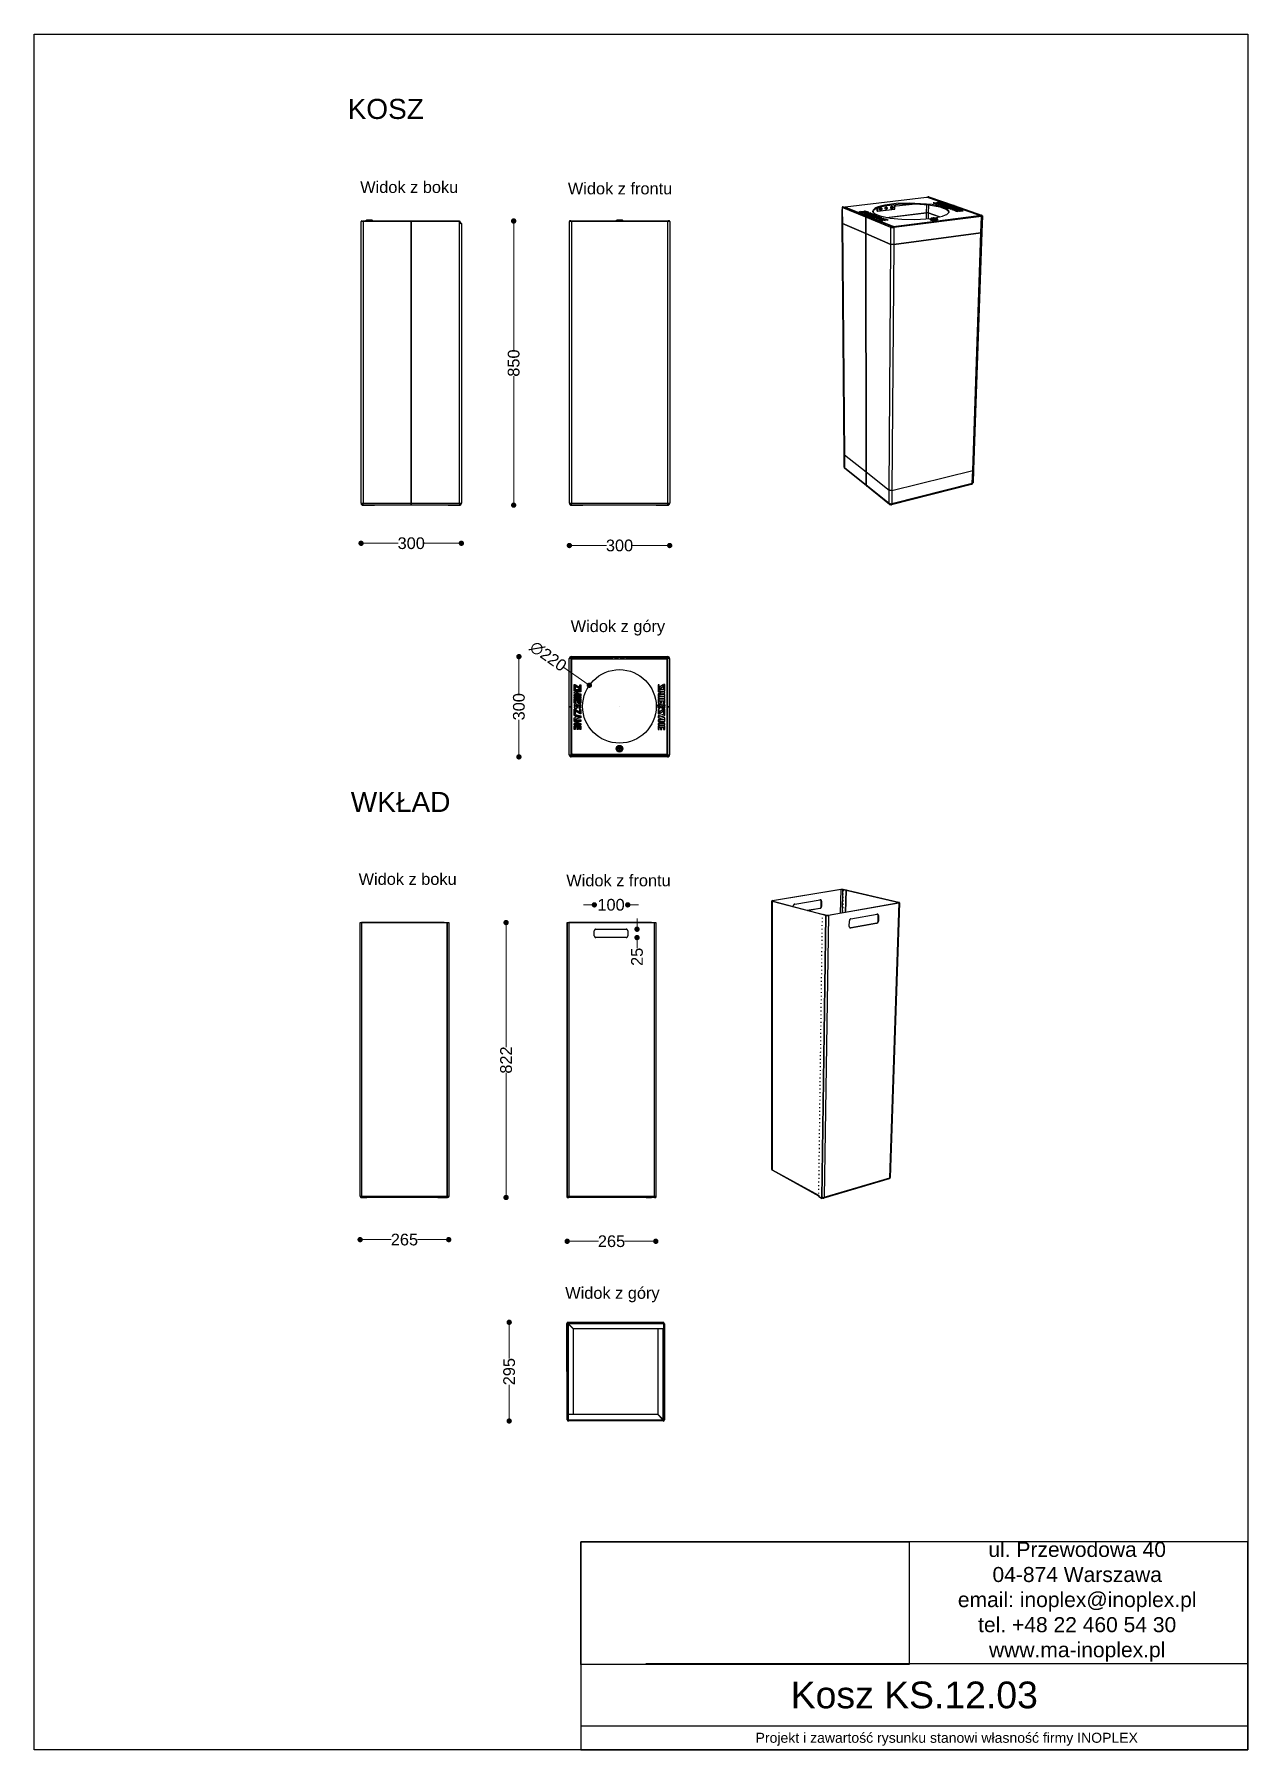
# Model space of a CAD drawing. Header units: millimetres. Extents: x 10366 to 13995, y 24552 to 29685.
import ezdxf

# ---------------------------------------------------------------- set-up
doc = ezdxf.new("R2010")
doc.units = ezdxf.units.MM
doc.header["$LTSCALE"] = 3
doc.layers.add('DomyÅ›lny', color=7, linetype='Continuous')
doc.styles.get("Standard").update_dxf_attribs({"font": 'arial.ttf'})
doc.dimstyles.new('MATEUSZ', dxfattribs={"dimtxt": 35, "dimasz": 16, "dimexe": 0.18, "dimexo": 0.0625, "dimgap": 0.09, "dimtad": 0, "dimdec": 0, "dimdsep": 46, "dimtxsty": 'Standard', "dimblk": 'DOT', "dimcen": 0.09, "dimse1": 1, "dimse2": 1, "dimadec": 0, "dimazin": 0, "dimtfac": 1, "dimtdec": 0, "dimtofl": 0, "dimtmove": 0, "dimatfit": 3, "dimfxl": 1, "dimtolj": 1, "dimtzin": 0, "dimlwd": 9, "dimlwe": 9, "dimarcsym": 0})
picture_1 = doc.add_image_def('image1.jpg', size_in_pixel=(1896, 709))

msp = doc.modelspace()

# ---------------------------------------------------------------- texts
for s, height, p in [('KOSZ', 60, (11303.1, 29431.4)), ('Widok z boku', 34.962, (11340.8, 29210)), ('Widok z frontu', 34.962, (11961.9, 29205.8)), ('Widok z góry', 34.962, (11970.4, 27896.3)), ('WKŁAD', 60, (11312.6, 27358)), ('Widok z boku', 34.962, (11336.1, 27139.9)), ('Widok z frontu', 34.962, (11957.2, 27135.7)), ('Widok z góry', 34.962, (11954, 25901.5))]:
    msp.add_text(s, height=height).set_placement(p)
at = {"attachment_point": 5}
for s, width, gutter_width, heights, insert, char_height in [('ul. Przewodowa 40\\P04-874 Warszawa\\Pemail: inoplex@inoplex.pl\\Ptel. +48 22 460 54 30\\Pwww.ma-inoplex.pl', 1019.877, 1, [432.7], (13485.1, 24994.8), 45), ('Kosz KS.12.03', 1993.625, 1, [0], (12997.9, 24715.8), 80), ('Projekt i zawartość rysunku stanowi własność firmy INOPLEX ', 1800.088, 12.5, [70.5], (13095, 24583.6), 30)]:
    msp.add_mtext_dynamic_manual_height_columns(s, width=width, gutter_width=gutter_width, heights=heights, dxfattribs=dict(at, insert=insert, char_height=char_height))

# ---------------------------------------------------------------- blocks, each defined once
blk = doc.blocks.new('_Dot')
at = {"color": 0, "linetype": 'ByBlock', "lineweight": -2}
blk.add_line((-0.5, 0), (-1, 0), dxfattribs=at)
at = {"color": 0, "linetype": 'ByBlock', "const_width": 0.5}
blk.add_lwpolyline([(-0.25, 0, 1), (0.25, 0, 1)], format="xyb", close=True, dxfattribs=at)
blk = doc.blocks.new('*D13')
at = {"color": 0, "lineweight": 9, "transparency": 16777216}
for p, q in [((11359.4, 28161.9), (11454.7, 28161.9)), ((11627.4, 28161.9), (11532.1, 28161.9))]:
    blk.add_line(p, q, dxfattribs=at)
at = {"layer": 'Defpoints', "color": 0, "transparency": 16777216}
for p in [(11343.4, 29124.3), (11643.4, 29118.3), (11643.4, 28161.9)]:
    blk.add_point(p, dxfattribs=at)
at = {"color": 0, "lineweight": 9, "transparency": 16777216, "xscale": 16, "yscale": 16, "zscale": 16, "rotation": 180}
blk.add_blockref('_Dot', (11343.4, 28161.9), dxfattribs=at)
at = {"color": 0, "lineweight": 9, "transparency": 16777216, "xscale": 16, "yscale": 16, "zscale": 16}
blk.add_blockref('_Dot', (11643.4, 28161.9), dxfattribs=at)
at = {"color": 0, "transparency": 16777216, "insert": (11493.4, 28161.9), "char_height": 35, "attachment_point": 5}
blk.add_mtext('\\A1;300', dxfattribs=at)
blk = doc.blocks.new('*D14')
at = {"color": 0, "lineweight": 9, "transparency": 16777216}
for p, q in [((11982.4, 28155.2), (12077.7, 28155.2)), ((12250.4, 28155.2), (12155.1, 28155.2))]:
    blk.add_line(p, q, dxfattribs=at)
at = {"layer": 'Defpoints', "color": 0, "transparency": 16777216}
for p in [(11966.4, 28281.9), (12266.4, 28281.9), (12266.4, 28155.2)]:
    blk.add_point(p, dxfattribs=at)
at = {"color": 0, "lineweight": 9, "transparency": 16777216, "xscale": 16, "yscale": 16, "zscale": 16, "rotation": 180}
blk.add_blockref('_Dot', (11966.4, 28155.2), dxfattribs=at)
at = {"color": 0, "lineweight": 9, "transparency": 16777216, "xscale": 16, "yscale": 16, "zscale": 16}
blk.add_blockref('_Dot', (12266.4, 28155.2), dxfattribs=at)
at = {"color": 0, "transparency": 16777216, "insert": (12116.4, 28155.2), "char_height": 35, "attachment_point": 5}
blk.add_mtext('\\A1;300', dxfattribs=at)
blk = doc.blocks.new('*D15')
at = {"color": 0, "lineweight": 9, "transparency": 16777216}
for p, q in [((11799.8, 29110), (11799.8, 28739.7)), ((11799.8, 28292), (11799.8, 28662.3))]:
    blk.add_line(p, q, dxfattribs=at)
at = {"layer": 'Defpoints', "color": 0, "transparency": 16777216}
for p in [(11799.8, 29126), (11971.8, 29126), (11972.3, 28276)]:
    blk.add_point(p, dxfattribs=at)
at = {"color": 0, "lineweight": 9, "transparency": 16777216, "xscale": 16, "yscale": 16, "zscale": 16}
for p, rotation in [((11799.8, 29126), 90), ((11799.8, 28276), 270)]:
    blk.add_blockref('_Dot', p, dxfattribs=dict(at, rotation=rotation))
at = {"color": 0, "transparency": 16777216, "insert": (11799.8, 28701), "char_height": 35, "attachment_point": 5, "rotation": 90}
blk.add_mtext('\\A1;850', dxfattribs=at)
blk = doc.blocks.new('*D16')
at = {"color": 0, "lineweight": 9, "transparency": 16777216}
for p, q in [((11815.5, 27806.8), (11815.5, 27711.5)), ((11815.5, 27538.8), (11815.5, 27634.1))]:
    blk.add_line(p, q, dxfattribs=at)
at = {"layer": 'Defpoints', "color": 0, "transparency": 16777216}
for p in [(11972, 27822.8), (11815.5, 27522.8), (11972, 27522.8)]:
    blk.add_point(p, dxfattribs=at)
at = {"color": 0, "lineweight": 9, "transparency": 16777216, "xscale": 16, "yscale": 16, "zscale": 16}
for p, rotation in [((11815.5, 27822.8), 90), ((11815.5, 27522.8), 270)]:
    blk.add_blockref('_Dot', p, dxfattribs=dict(at, rotation=rotation))
at = {"color": 0, "transparency": 16777216, "insert": (11815.5, 27672.8), "char_height": 35, "attachment_point": 5, "rotation": 90}
blk.add_mtext('\\A1;300', dxfattribs=at)
blk = doc.blocks.new('*D17')
at = {"color": 0, "lineweight": 9, "transparency": 16777216}
for p, q in [((11950.2, 27790.5), (12013, 27746.3)), ((12116, 27673.8), (12116.2, 27673.8)), ((12116.1, 27673.7), (12116.1, 27673.9))]:
    blk.add_line(p, q, dxfattribs=at)
at = {"layer": 'Defpoints', "color": 0, "transparency": 16777216}
for p in [(12026.1, 27737.1), (12206.1, 27610.6)]:
    blk.add_point(p, dxfattribs=at)
at = {"color": 0, "lineweight": 9, "transparency": 16777216, "xscale": 16, "yscale": 16, "zscale": 16, "rotation": 324.8961414013216}
blk.add_blockref('_Dot', (12026.1, 27737.1), dxfattribs=at)
at = {"color": 0, "transparency": 16777216, "insert": (11902.9, 27823.7), "char_height": 35, "attachment_point": 5, "rotation": 324.8961}
blk.add_mtext('\\A1;∅220', dxfattribs=at)
blk = doc.blocks.new('*D18')
at = {"color": 0, "lineweight": 9, "transparency": 16777216}
for p, q in [((12168.7, 27023.2), (12168.7, 27039.2)), ((12168.7, 26966.2), (12168.7, 26950.2))]:
    blk.add_line(p, q, dxfattribs=at)
at = {"layer": 'Defpoints', "color": 0, "transparency": 16777216}
for p in [(12136, 27007.2), (12136, 26982.2), (12168.7, 26982.2)]:
    blk.add_point(p, dxfattribs=at)
at = {"color": 0, "lineweight": 9, "transparency": 16777216, "xscale": 16, "yscale": 16, "zscale": 16}
for p, rotation in [((12168.7, 27007.2), 270), ((12168.7, 26982.2), 90)]:
    blk.add_blockref('_Dot', p, dxfattribs=dict(at, rotation=rotation))
at = {"color": 0, "transparency": 16777216, "insert": (12168.7, 26924.6), "char_height": 35, "attachment_point": 5, "rotation": 90}
blk.add_mtext('\\A1;25', dxfattribs=at)
blk = doc.blocks.new('*D19')
at = {"color": 0, "lineweight": 9, "transparency": 16777216}
for p, q in [((12025, 27080.1), (12009, 27080.1)), ((12157, 27080.1), (12173, 27080.1))]:
    blk.add_line(p, q, dxfattribs=at)
at = {"layer": 'Defpoints', "color": 0, "transparency": 16777216}
for p in [(12041, 27080.1), (12041, 26987.2), (12141, 26986.7)]:
    blk.add_point(p, dxfattribs=at)
at = {"color": 0, "lineweight": 9, "transparency": 16777216, "xscale": 16, "yscale": 16, "zscale": 16}
blk.add_blockref('_Dot', (12041, 27080.1), dxfattribs=at)
at = {"color": 0, "lineweight": 9, "transparency": 16777216, "xscale": 16, "yscale": 16, "zscale": 16, "rotation": 180}
blk.add_blockref('_Dot', (12141, 27080.1), dxfattribs=at)
at = {"color": 0, "transparency": 16777216, "insert": (12091, 27080.1), "char_height": 35, "attachment_point": 5}
blk.add_mtext('\\A1;100', dxfattribs=at)
blk = doc.blocks.new('*D20')
at = {"color": 0, "lineweight": 9, "transparency": 16777216}
for p, q in [((11975.9, 26073.6), (12053.2, 26073.6)), ((12208.9, 26073.6), (12131.5, 26073.6))]:
    blk.add_line(p, q, dxfattribs=at)
at = {"layer": 'Defpoints', "color": 0, "transparency": 16777216}
for p in [(11959.9, 26204.7), (12224.9, 26204.7), (12224.9, 26073.6)]:
    blk.add_point(p, dxfattribs=at)
at = {"color": 0, "lineweight": 9, "transparency": 16777216, "xscale": 16, "yscale": 16, "zscale": 16, "rotation": 180}
blk.add_blockref('_Dot', (11959.9, 26073.6), dxfattribs=at)
at = {"color": 0, "lineweight": 9, "transparency": 16777216, "xscale": 16, "yscale": 16, "zscale": 16}
blk.add_blockref('_Dot', (12224.9, 26073.6), dxfattribs=at)
at = {"color": 0, "transparency": 16777216, "insert": (12092.4, 26073.6), "char_height": 35, "attachment_point": 5}
blk.add_mtext('\\A1;265', dxfattribs=at)
blk = doc.blocks.new('*D21')
at = {"color": 0, "lineweight": 9, "transparency": 16777216}
for p, q in [((11356.6, 26078.5), (11433.9, 26078.5)), ((11589.6, 26078.5), (11512.3, 26078.5))]:
    blk.add_line(p, q, dxfattribs=at)
at = {"layer": 'Defpoints', "color": 0, "transparency": 16777216}
for p in [(11340.6, 26208.6), (11605.6, 26208.6), (11605.6, 26078.5)]:
    blk.add_point(p, dxfattribs=at)
at = {"color": 0, "lineweight": 9, "transparency": 16777216, "xscale": 16, "yscale": 16, "zscale": 16, "rotation": 180}
blk.add_blockref('_Dot', (11340.6, 26078.5), dxfattribs=at)
at = {"color": 0, "lineweight": 9, "transparency": 16777216, "xscale": 16, "yscale": 16, "zscale": 16}
blk.add_blockref('_Dot', (11605.6, 26078.5), dxfattribs=at)
at = {"color": 0, "transparency": 16777216, "insert": (11473.1, 26078.5), "char_height": 35, "attachment_point": 5}
blk.add_mtext('\\A1;265', dxfattribs=at)
blk = doc.blocks.new('*D22')
at = {"color": 0, "lineweight": 9, "transparency": 16777216}
for p, q in [((11777.1, 27011.1), (11777.1, 26654.4)), ((11777.1, 26220.6), (11777.1, 26577.3))]:
    blk.add_line(p, q, dxfattribs=at)
at = {"layer": 'Defpoints', "color": 0, "transparency": 16777216}
for p in [(11605.6, 27027.1), (11599.6, 26204.6), (11777.1, 26204.6)]:
    blk.add_point(p, dxfattribs=at)
at = {"color": 0, "lineweight": 9, "transparency": 16777216, "xscale": 16, "yscale": 16, "zscale": 16}
for p, rotation in [((11777.1, 27027.1), 90), ((11777.1, 26204.6), 270)]:
    blk.add_blockref('_Dot', p, dxfattribs=dict(at, rotation=rotation))
at = {"color": 0, "transparency": 16777216, "insert": (11777.1, 26615.8), "char_height": 35, "attachment_point": 5, "rotation": 90}
blk.add_mtext('\\A1;822', dxfattribs=at)
blk = doc.blocks.new('*D23')
at = {"color": 0, "lineweight": 9, "transparency": 16777216}
for p, q in [((11786.4, 25815.2), (11786.4, 25722.7)), ((11786.4, 25551.9), (11786.4, 25644.3))]:
    blk.add_line(p, q, dxfattribs=at)
at = {"layer": 'Defpoints', "color": 0, "transparency": 16777216}
for p in [(11786.4, 25831.2), (11962.3, 25831.2), (11962.3, 25535.9)]:
    blk.add_point(p, dxfattribs=at)
at = {"color": 0, "lineweight": 9, "transparency": 16777216, "xscale": 16, "yscale": 16, "zscale": 16}
for p, rotation in [((11786.4, 25831.2), 90), ((11786.4, 25535.9), 270)]:
    blk.add_blockref('_Dot', p, dxfattribs=dict(at, rotation=rotation))
at = {"color": 0, "transparency": 16777216, "insert": (11786.4, 25683.5), "char_height": 35, "attachment_point": 5, "rotation": 90}
blk.add_mtext('\\A1;295', dxfattribs=at)

# ---------------------------------------------------------------- dimensions: what is measured, and where the dimension line sits
for base, p1, p2, picture, middle in [((11643.4, 28161.9), (11343.4, 29124.3), (11643.4, 29118.3), '*D13', (11493.4, 28161.9)), ((12266.4, 28155.2), (11966.4, 28281.9), (12266.4, 28281.9), '*D14', (12116.4, 28155.2)), ((12041, 27080.1), (12141, 26986.7), (12041, 26987.2), '*D19', (12091, 27080.1)), ((12224.9, 26073.6), (11959.9, 26204.7), (12224.9, 26204.7), '*D20', (12092.4, 26073.6))]:
    dim = msp.add_linear_dim(base=base, p1=p1, p2=p2, dimstyle='MATEUSZ')
    dim.commit()
    dim.dimension.update_dxf_attribs({"geometry": picture, "text_midpoint": middle})
for base, p1, p2, picture, middle in [((11799.8, 29126), (11972.3, 28276), (11971.8, 29126), '*D15', (11799.8, 28701)), ((11815.5, 27522.8), (11972, 27822.8), (11972, 27522.8), '*D16', (11815.5, 27672.8)), ((11777.0946412, 26204.5999799), (11605.5875209, 27027.0999799), (11599.5975209, 26204.5999799), '*D22', (11777.0946412, 26615.8499799)), ((12168.7, 26982.2), (12136, 27007.2), (12136, 26982.2), '*D18', (12168.7, 26924.6)), ((11786.4, 25831.2), (11962.3, 25535.9), (11962.3, 25831.2), '*D23', (11786.4, 25683.5))]:
    dim = msp.add_linear_dim(base=base, p1=p1, p2=p2, angle=90, dimstyle='MATEUSZ')
    dim.commit()
    dim.dimension.update_dxf_attribs({"geometry": picture, "text_midpoint": middle})
dim = msp.add_diameter_dim_2p(p1=(12206.1, 27610.6), p2=(12026.1, 27737.1), dimstyle='MATEUSZ')
dim.commit()
dim.dimension.update_dxf_attribs({"geometry": '*D17', "text_midpoint": (11902.9, 27823.7), "dimtype": 163})
dim = msp.add_linear_dim(base=(11605.6, 26078.5), p1=(11340.6, 26208.6), p2=(11605.6, 26208.6), dimstyle='MATEUSZ')
dim.commit()
dim.dimension.update_dxf_attribs({"geometry": '*D21', "text_midpoint": (11473.1, 26078.5), "dimtype": 160})

# ---------------------------------------------------------------- linework, layer by layer
for p, q in [((11340.6, 27027.1), (11605.6, 27027.1)), ((11959.9, 27027.2), (12224.9, 27027.2)), ((11958.3, 25827.2), (12223.3, 25827.2)), ((12223.3, 25827.2), (12249.6, 25827.2)), ((11962.3, 25600.2), (11962.3, 25535.9)), ((13995, 24809.6), (12194.9, 24809.6)), ((13994.7, 24623), (12001.1, 24623))]:
    msp.add_line(p, q)
for points in [[(10366.2, 24552.5), (10366.2, 29684.6), (13995, 29684.6), (13995, 24552.5)], [(12001.1, 24552.5), (13995, 24552.5), (13995, 25174.2), (12001.1, 25174.2)]]:
    msp.add_lwpolyline(points, close=True)
at = {"layer": 'DomyÅ›lny'}
for p, q in [((11345.4, 29124.3), (11343.4, 29124.3)), ((11343.4, 29076.8), (11343.4, 29124.3)), ((11349.3, 29126.8), (11493.4, 29126.8)), ((11493.4, 29124.3), (11349.3, 29124.3)), ((11349.3, 29124.3), (11349.3, 29076.8)), ((11357.9, 29127.3), (11359.4, 29128.8)), ((11357.9, 29126.8), (11357.9, 29127.3)), ((11376.4, 29128.8), (11377.9, 29127.3)), ((11377.9, 29127.3), (11377.9, 29126.8)), ((11493.4, 29126.8), (11637.5, 29126.8)), ((11637.5, 29124.3), (11493.4, 29124.3)), ((11493.4, 29076.8), (11493.4, 29124.3)), ((11493.4, 29124.3), (11493.4, 29076.8)), ((11637.5, 29118.3), (11637.5, 29124.3)), ((11637.5, 29122.8), (11638.9, 29122.8)), ((11637.5, 29076.8), (11637.5, 29118.3)), ((11641.4, 29118.3), (11643.4, 29118.3)), ((11643.4, 29118.3), (11643.4, 29076.8)), ((11966.4, 29077), (11966.4, 29124.5)), ((11968.4, 29124.5), (11966.4, 29124.5)), ((11972.3, 29127), (12260.5, 29127)), ((11972.3, 29124.5), (11972.3, 29077)), ((12260.5, 29124.5), (11972.3, 29124.5)), ((12106.4, 29127.5), (12107.9, 29129)), ((12106.4, 29127), (12106.4, 29127.5)), ((12124.9, 29129), (12126.4, 29127.5)), ((12126.4, 29127.5), (12126.4, 29127)), ((12260.5, 29077), (12260.5, 29124.5)), ((12266.4, 29124.5), (12264.4, 29124.5)), ((12266.4, 29124.5), (12266.4, 29077)), ((11343.4, 28325.8), (11343.4, 29076.8)), ((11349.3, 29076.8), (11349.3, 28325.8)), ((11493.4, 28325.8), (11493.4, 29076.8)), ((11493.4, 29076.8), (11493.4, 28325.8)), ((11637.5, 28325.8), (11637.5, 29076.8)), ((11643.4, 29076.8), (11643.4, 28325.8)), ((11966.4, 28326), (11966.4, 29077)), ((11972.3, 29077), (11972.3, 28326)), ((12260.5, 28326), (12260.5, 29077)), ((12266.4, 29077), (12266.4, 28326)), ((11343.4, 28281.7), (11343.4, 28325.8)), ((11343.4, 28281.7), (11345.4, 28281.7)), ((11349.3, 28325.8), (11349.3, 28281.7)), ((11349.3, 28281.7), (11493.4, 28281.7)), ((11493.4, 28281.7), (11493.4, 28325.8)), ((11493.4, 28325.8), (11493.4, 28281.7)), ((11493.4, 28281.7), (11637.5, 28281.7)), ((11637.5, 28281.7), (11637.5, 28325.8)), ((11641.4, 28281.7), (11643.4, 28281.7)), ((11643.4, 28325.8), (11643.4, 28281.7)), ((11966.4, 28281.9), (11966.4, 28326)), ((11966.4, 28281.9), (11968.4, 28281.9)), ((11972.3, 28326), (11972.3, 28281.9)), ((11972.3, 28281.9), (12260.5, 28281.9)), ((12260.5, 28281.9), (12260.5, 28326)), ((12264.4, 28281.9), (12266.4, 28281.9)), ((12266.4, 28326), (12266.4, 28281.9)), ((11349.3, 28277.8), (11349.3, 28275.8)), ((11349.3, 28275.8), (11383.4, 28275.8)), ((11493.4, 28275.8), (11349.7, 28275.8)), ((11383.8, 28275.8), (11349.7, 28275.8)), ((11637.2, 28275.8), (11493.4, 28275.8)), ((11637.2, 28275.8), (11603.1, 28275.8)), ((11603.4, 28275.8), (11637.5, 28275.8)), ((11637.5, 28277.8), (11637.5, 28275.8)), ((11972.3, 28278), (11972.3, 28276)), ((11972.3, 28276), (12006.4, 28276)), ((12006.8, 28276), (11972.6, 28276)), ((12260.2, 28276), (11972.6, 28276)), ((12260.2, 28276), (12226, 28276)), ((12226.4, 28276), (12260.5, 28276)), ((12260.5, 28278), (12260.5, 28276)), ((11966.1, 27672.8), (11966.1, 27816.9)), ((11971.1, 27816.9), (11971.1, 27672.8)), ((11972, 27822.8), (12085.1, 27822.8)), ((11972, 27817.8), (11972, 27819.8)), ((12085.1, 27817.8), (11972, 27817.8)), ((11972, 27816.6), (11972, 27672.8)), ((11972, 27816.6), (11973.7, 27814.9)), ((12086.1, 27816.9), (11972.3, 27816.9)), ((11972.3, 27816.9), (11973.9, 27815.4)), ((11975.6, 27816.3), (12256.6, 27816.3)), ((12085.1, 27822.8), (12147.1, 27822.8)), ((12147.1, 27820.8), (12085.1, 27820.8)), ((12086.1, 27820.8), (12094.6, 27820.8)), ((12086.1, 27818.3), (12086.1, 27816.3)), ((12094.6, 27818.3), (12086.1, 27818.3)), ((12094.6, 27820.8), (12103.1, 27820.8)), ((12094.6, 27816.3), (12094.6, 27818.3)), ((12103.1, 27820.8), (12111.8, 27820.8)), ((12103.1, 27818.3), (12103.1, 27816.3)), ((12111.8, 27818.3), (12103.1, 27818.3)), ((12111.8, 27820.8), (12120.3, 27820.8)), ((12111.8, 27816.3), (12111.8, 27818.3)), ((12120.3, 27820.8), (12129.1, 27820.8)), ((12120.3, 27818.3), (12120.3, 27816.3)), ((12129.1, 27818.3), (12120.3, 27818.3)), ((12129.1, 27820.8), (12137.6, 27820.8)), ((12129.1, 27816.3), (12129.1, 27818.3)), ((12137.6, 27820.8), (12146.1, 27820.8)), ((12137.6, 27818.3), (12137.6, 27816.3)), ((12146.1, 27818.3), (12137.6, 27818.3)), ((12146.1, 27816.3), (12146.1, 27818.3)), ((12259.8, 27816.9), (12146.1, 27816.9)), ((12147.1, 27822.8), (12260.2, 27822.8)), ((12260.2, 27817.8), (12147.1, 27817.8)), ((12259.8, 27816.9), (12258.3, 27815.4)), ((12260.2, 27816.6), (12258.5, 27814.9)), ((12260.2, 27817.8), (12260.2, 27819.8)), ((12260.2, 27672.8), (12260.2, 27816.6)), ((12261.1, 27672.8), (12261.1, 27816.9)), ((12266.1, 27816.9), (12266.1, 27672.8)), ((11973.6, 27533.3), (11973.6, 27814.3)), ((12258.6, 27533.3), (12258.6, 27814.3)), ((11980.7, 27739.2), (11984.2, 27739.3)), ((11980.7, 27725.9), (11980.7, 27739.2)), ((11984.2, 27725.9), (11980.7, 27725.9)), ((11980.7, 27724), (12000.7, 27724)), ((11980.7, 27719.7), (11980.7, 27724)), ((12000.7, 27719.7), (11980.7, 27719.7)), ((11980.7, 27715.6), (11991.8, 27719.1)), ((11980.7, 27713.4), (11980.7, 27715.6)), ((11984.2, 27739.3), (11984.2, 27725.9)), ((11984.9, 27733.6), (11984.9, 27738.7)), ((11984.9, 27738.7), (11996.5, 27731.6)), ((11996.5, 27726.5), (11984.9, 27733.6)), ((12000.7, 27717.8), (11986.9, 27714.4)), ((11986.9, 27714.4), (12000.7, 27711)), ((11991.8, 27719.1), (12000.7, 27719.1)), ((11996.5, 27731.6), (11996.5, 27726.5)), ((11997.2, 27738.5), (12000.7, 27738.5)), ((11997.2, 27725.9), (11997.2, 27738.5)), ((12000.7, 27725.9), (11997.2, 27725.9)), ((11998.6, 27725.9), (11998.6, 27738.5)), ((11998.6, 27719.7), (11998.6, 27724)), ((11998.6, 27717.3), (11998.6, 27719.1)), ((12000.7, 27738.5), (12000.7, 27725.9)), ((12000.7, 27724), (12000.7, 27719.7)), ((12000.7, 27719.1), (12000.7, 27717.8)), ((12235, 27738.5), (12231.5, 27738.5)), ((12231.5, 27738.5), (12231.5, 27725.9)), ((12231.5, 27725.9), (12235, 27725.9)), ((12251.5, 27724), (12231.5, 27724)), ((12231.5, 27724), (12231.5, 27719.7)), ((12231.5, 27719.7), (12251.5, 27719.7)), ((12240.4, 27719.1), (12231.5, 27719.1)), ((12231.5, 27719.1), (12231.5, 27717.8)), ((12231.5, 27717.8), (12245.2, 27714.4)), ((12245.2, 27714.4), (12231.5, 27711)), ((12233.6, 27738.5), (12233.6, 27725.9)), ((12233.6, 27724), (12233.6, 27719.7)), ((12233.6, 27719.1), (12233.6, 27717.3)), ((12235, 27725.9), (12235, 27738.5)), ((12247.2, 27738.7), (12235.7, 27731.6)), ((12235.7, 27726.5), (12247.2, 27733.6)), ((12235.7, 27731.6), (12235.7, 27726.5)), ((12251.5, 27715.6), (12240.4, 27719.1)), ((12247.2, 27733.6), (12247.2, 27738.7)), ((12251.5, 27739.2), (12247.9, 27739.3)), ((12247.9, 27739.3), (12247.9, 27725.9)), ((12247.9, 27725.9), (12251.5, 27725.9)), ((12251.5, 27725.9), (12251.5, 27739.2)), ((12251.5, 27719.7), (12251.5, 27724)), ((12251.5, 27713.4), (12251.5, 27715.6)), ((11966.1, 27528.7), (11966.1, 27672.8)), ((11971.1, 27672.8), (11971.1, 27528.7)), ((11973.6, 27672.8), (11972, 27672.8)), ((11973.6, 27672.8), (11972, 27672.8)), ((11972, 27672.8), (11972, 27529.1)), ((11983.7, 27675.1), (11980.3, 27675.1)), ((11980.3, 27674), (11983.7, 27674)), ((11984, 27672.8), (11980.4, 27672.8)), ((11984, 27672.8), (11980.4, 27672.8)), ((11991.7, 27709.7), (11980.7, 27713.4)), ((11980.7, 27709.2), (12000.7, 27709.2)), ((11980.7, 27704.8), (11980.7, 27709.2)), ((12000.7, 27704.8), (11980.7, 27704.8)), ((11980.7, 27702.3), (12000.7, 27702.3)), ((11980.7, 27697.6), (11980.7, 27702.3)), ((12000.7, 27697.6), (11980.7, 27697.6)), ((11980.7, 27695.1), (12000.7, 27695.1)), ((11980.7, 27690.4), (11980.7, 27695.1)), ((12000.7, 27690.4), (11980.7, 27690.4)), ((11980.7, 27689.7), (11984.2, 27689.7)), ((11980.7, 27683.7), (11980.7, 27689.7)), ((11984.2, 27683.7), (11980.7, 27683.7)), ((11980.7, 27665.1), (11984.2, 27665.1)), ((11980.7, 27651.8), (11980.7, 27665.1)), ((11984.2, 27689.7), (11984.2, 27683.7)), ((11984.2, 27665.1), (11984.2, 27651.8)), ((11984.9, 27659.5), (11984.9, 27664.6)), ((11984.9, 27664.6), (11996.5, 27657.4)), ((11986.6, 27682.1), (11986.6, 27677.7)), ((11992, 27672.8), (11987, 27672.8)), ((11992, 27672.8), (11987, 27672.8)), ((11989.4, 27689.7), (11992.8, 27689.7)), ((11989.4, 27684.1), (11989.4, 27689.7)), ((11992.8, 27684.1), (11989.4, 27684.1)), ((12000.7, 27709.7), (11991.7, 27709.7)), ((11992.8, 27689.7), (11992.8, 27684.1)), ((11995.3, 27667.4), (11995.3, 27672.1)), ((11998.6, 27672.8), (11997.2, 27672.8)), ((11998.6, 27672.8), (11997.2, 27672.8)), ((11997.2, 27664.4), (12000.7, 27664.4)), ((11997.2, 27651.8), (11997.2, 27664.4)), ((11997.3, 27689.7), (12000.7, 27689.7)), ((11997.3, 27683.7), (11997.3, 27689.7)), ((12000.7, 27683.7), (11997.3, 27683.7)), ((12001, 27675.2), (11997.7, 27675.2)), ((11997.7, 27674), (12001, 27674)), ((11998.6, 27709.7), (11998.6, 27711.6)), ((11998.6, 27704.8), (11998.6, 27709.2)), ((11998.6, 27697.6), (11998.6, 27702.3)), ((11998.6, 27690.4), (11998.6, 27695.1)), ((11998.6, 27683.7), (11998.6, 27689.7)), ((11998.6, 27675.2), (11998.6, 27681)), ((11998.6, 27668.3), (11998.6, 27674)), ((11998.6, 27651.8), (11998.6, 27664.4)), ((12000.7, 27711), (12000.7, 27709.7)), ((12000.7, 27709.2), (12000.7, 27704.8)), ((12000.7, 27702.3), (12000.7, 27697.6)), ((12000.7, 27695.1), (12000.7, 27690.4)), ((12000.7, 27689.7), (12000.7, 27683.7)), ((12000.7, 27664.4), (12000.7, 27651.8)), ((12231.1, 27675.2), (12234.5, 27675.2)), ((12234.5, 27674), (12231.1, 27674)), ((12231.5, 27711), (12231.5, 27709.7)), ((12231.5, 27709.7), (12240.5, 27709.7)), ((12251.5, 27709.2), (12231.5, 27709.2)), ((12231.5, 27709.2), (12231.5, 27704.8)), ((12231.5, 27704.8), (12251.5, 27704.8)), ((12251.5, 27702.3), (12231.5, 27702.3)), ((12231.5, 27702.3), (12231.5, 27697.6)), ((12231.5, 27697.6), (12251.5, 27697.6)), ((12251.5, 27695.1), (12231.5, 27695.1)), ((12231.5, 27695.1), (12231.5, 27690.4)), ((12231.5, 27690.4), (12251.5, 27690.4)), ((12234.8, 27689.7), (12231.5, 27689.7)), ((12231.5, 27689.7), (12231.5, 27683.7)), ((12231.5, 27683.7), (12234.8, 27683.7)), ((12235, 27664.4), (12231.5, 27664.4)), ((12231.5, 27664.4), (12231.5, 27651.8)), ((12233.6, 27711.6), (12233.6, 27709.7)), ((12233.6, 27709.2), (12233.6, 27704.8)), ((12233.6, 27702.3), (12233.6, 27697.6)), ((12233.6, 27695.1), (12233.6, 27690.4)), ((12233.6, 27689.7), (12233.6, 27683.7)), ((12233.6, 27681), (12233.6, 27675.2)), ((12233.6, 27674), (12233.6, 27668.3)), ((12233.6, 27672.8), (12235, 27672.8)), ((12233.6, 27672.8), (12235, 27672.8)), ((12233.6, 27664.4), (12233.6, 27651.8)), ((12234.8, 27683.7), (12234.8, 27689.7)), ((12235, 27651.8), (12235, 27664.4)), ((12247.2, 27664.6), (12235.7, 27657.4)), ((12236.9, 27667.4), (12236.9, 27672.1)), ((12242.7, 27689.7), (12239.4, 27689.7)), ((12239.4, 27689.7), (12239.4, 27684.1)), ((12239.4, 27684.1), (12242.7, 27684.1)), ((12240.1, 27672.8), (12245.1, 27672.8)), ((12240.1, 27672.8), (12245.1, 27672.8)), ((12240.5, 27709.7), (12251.5, 27713.4)), ((12242.7, 27684.1), (12242.7, 27689.7)), ((12245.6, 27682.1), (12245.6, 27677.7)), ((12247.2, 27659.5), (12247.2, 27664.6)), ((12251.5, 27665.1), (12247.9, 27665.1)), ((12247.9, 27665.1), (12247.9, 27651.8)), ((12251.5, 27689.7), (12248, 27689.7)), ((12248, 27689.7), (12248, 27683.7)), ((12248, 27683.7), (12251.5, 27683.7)), ((12248.2, 27672.8), (12251.8, 27672.8)), ((12248.2, 27672.8), (12251.8, 27672.8)), ((12248.4, 27675.1), (12251.9, 27675.1)), ((12251.9, 27674), (12248.5, 27674)), ((12251.5, 27704.8), (12251.5, 27709.2)), ((12251.5, 27697.6), (12251.5, 27702.3)), ((12251.5, 27690.4), (12251.5, 27695.1)), ((12251.5, 27683.7), (12251.5, 27689.7)), ((12251.5, 27651.8), (12251.5, 27665.1)), ((12258.6, 27672.8), (12260.2, 27672.8)), ((12258.6, 27672.8), (12260.2, 27672.8)), ((12260.2, 27529.1), (12260.2, 27672.8)), ((12261.1, 27528.7), (12261.1, 27672.8)), ((12266.1, 27672.8), (12266.1, 27528.7)), ((11984.2, 27651.8), (11980.7, 27651.8)), ((11980.7, 27650.9), (12000.7, 27645.8)), ((11980.7, 27646.3), (11980.7, 27650.9)), ((11996.4, 27642.8), (11980.7, 27646.3)), ((11980.7, 27639.6), (11984.9, 27640.6)), ((12000.7, 27639.9), (11980.7, 27634.8)), ((11980.7, 27634.8), (11980.7, 27639.6)), ((11980.7, 27633.4), (12000.7, 27633.4)), ((11980.7, 27629.1), (11980.7, 27633.4)), ((12000.7, 27629.1), (11980.7, 27629.1)), ((11980.7, 27623), (12000.7, 27623)), ((11980.7, 27618.7), (11980.7, 27623)), ((12000.7, 27618.7), (11980.7, 27618.7)), ((11980.7, 27616.1), (12000.7, 27616.1)), ((11980.7, 27611.5), (11980.7, 27616.1)), ((12000.7, 27611.5), (11980.7, 27611.5)), ((11982.1, 27623.6), (11992.2, 27628.5)), ((11988.9, 27623.6), (11982.1, 27623.6)), ((11996.5, 27652.4), (11984.9, 27659.5)), ((11984.9, 27644.5), (11988.2, 27643.8)), ((11984.9, 27640.6), (11984.9, 27644.5)), ((11988.2, 27643.8), (11988.2, 27641.2)), ((11988.2, 27641.2), (11996.4, 27642.8)), ((11999.1, 27628.5), (11988.9, 27623.6)), ((11992.2, 27628.5), (11999.1, 27628.5)), ((11996.5, 27657.4), (11996.5, 27652.4)), ((12000.7, 27651.8), (11997.2, 27651.8)), ((11998.6, 27639.3), (11998.6, 27646.3)), ((11998.6, 27629.1), (11998.6, 27633.4)), ((11998.6, 27618.7), (11998.6, 27623)), ((11998.6, 27611.5), (11998.6, 27616.1)), ((12000.7, 27645.8), (12000.7, 27639.9)), ((12000.7, 27633.4), (12000.7, 27629.1)), ((12000.7, 27623), (12000.7, 27618.7)), ((12000.7, 27616.1), (12000.7, 27611.5)), ((12231.5, 27651.8), (12235, 27651.8)), ((12251.5, 27650.9), (12231.5, 27645.8)), ((12231.5, 27645.8), (12231.5, 27639.9)), ((12231.5, 27639.9), (12251.5, 27634.8)), ((12251.5, 27633.4), (12231.5, 27633.4)), ((12231.5, 27633.4), (12231.5, 27629.1)), ((12231.5, 27629.1), (12251.5, 27629.1)), ((12251.5, 27623), (12231.5, 27623)), ((12231.5, 27623), (12231.5, 27618.7)), ((12231.5, 27618.7), (12251.5, 27618.7)), ((12251.5, 27616.1), (12231.5, 27616.1)), ((12231.5, 27616.1), (12231.5, 27611.5)), ((12231.5, 27611.5), (12251.5, 27611.5)), ((12240, 27628.5), (12233.1, 27628.5)), ((12233.1, 27628.5), (12243.3, 27623.6)), ((12233.6, 27646.3), (12233.6, 27639.3)), ((12233.6, 27633.4), (12233.6, 27629.1)), ((12233.6, 27623), (12233.6, 27618.7)), ((12233.6, 27616.1), (12233.6, 27611.5)), ((12235.7, 27652.4), (12247.2, 27659.5)), ((12235.7, 27657.4), (12235.7, 27652.4)), ((12235.8, 27642.8), (12251.5, 27646.3)), ((12244, 27641.2), (12235.8, 27642.8)), ((12250.1, 27623.6), (12240, 27628.5)), ((12243.3, 27623.6), (12250.1, 27623.6)), ((12247.3, 27644.5), (12244, 27643.8)), ((12244, 27643.8), (12244, 27641.2)), ((12247.3, 27640.6), (12247.3, 27644.5)), ((12251.5, 27639.6), (12247.3, 27640.6)), ((12247.9, 27651.8), (12251.5, 27651.8)), ((12251.5, 27646.3), (12251.5, 27650.9)), ((12251.5, 27634.8), (12251.5, 27639.6)), ((12251.5, 27629.1), (12251.5, 27633.4)), ((12251.5, 27618.7), (12251.5, 27623)), ((12251.5, 27611.5), (12251.5, 27616.1)), ((11980.7, 27610.8), (11984.2, 27610.8)), ((11980.7, 27604.8), (11980.7, 27610.8)), ((11984.2, 27604.8), (11980.7, 27604.8)), ((11984.2, 27610.8), (11984.2, 27604.8)), ((11989.4, 27610.8), (11992.8, 27610.8)), ((11989.4, 27605.2), (11989.4, 27610.8)), ((11992.8, 27605.2), (11989.4, 27605.2)), ((11992.8, 27610.8), (11992.8, 27605.2)), ((11997.3, 27610.8), (12000.7, 27610.8)), ((11997.3, 27604.8), (11997.3, 27610.8)), ((12000.7, 27604.8), (11997.3, 27604.8)), ((11998.6, 27604.8), (11998.6, 27610.8)), ((12000.7, 27610.8), (12000.7, 27604.8)), ((12234.8, 27610.8), (12231.5, 27610.8)), ((12231.5, 27610.8), (12231.5, 27604.8)), ((12231.5, 27604.8), (12234.8, 27604.8)), ((12233.6, 27610.8), (12233.6, 27604.8)), ((12234.8, 27604.8), (12234.8, 27610.8)), ((12242.7, 27610.8), (12239.4, 27610.8)), ((12239.4, 27610.8), (12239.4, 27605.2)), ((12239.4, 27605.2), (12242.7, 27605.2)), ((12242.7, 27605.2), (12242.7, 27610.8)), ((12251.5, 27610.8), (12248, 27610.8)), ((12248, 27610.8), (12248, 27604.8)), ((12248, 27604.8), (12251.5, 27604.8)), ((12251.5, 27604.8), (12251.5, 27610.8)), ((11972, 27529.1), (11974.5, 27531.6)), ((11972, 27527.8), (12260.2, 27527.8)), ((12260.2, 27522.8), (11972, 27522.8)), ((11972.3, 27528.7), (11975, 27531.4)), ((11972.3, 27528.7), (12076.1, 27528.7)), ((11975.6, 27531.3), (12256.6, 27531.3)), ((12076.1, 27531.2), (12156.1, 27531.2)), ((12120.3, 27548.5), (12113, 27550.4)), ((12113, 27550.4), (12115, 27543.1)), ((12115, 27543.1), (12120.3, 27548.5)), ((12156.1, 27528.7), (12259.8, 27528.7)), ((12259.8, 27528.7), (12257.2, 27531.4)), ((12260.2, 27529.1), (12257.6, 27531.6)), ((11340.6, 26208.6), (11340.6, 27027.1)), ((11344.6, 27027.1), (11344.6, 26208.6)), ((11586.6, 27027.1), (11344.6, 27027.1)), ((11587.6, 27027.1), (11571.6, 27027.1)), ((11600.6, 26204.6), (11600.6, 27027.1)), ((11601.6, 26208.6), (11601.6, 27027.1)), ((11605.6, 27027.1), (11605.6, 26208.6)), ((11959.9, 26204.7), (11959.9, 27027.2)), ((11960.9, 26208.7), (11960.9, 27027.2)), ((11964.9, 27027.2), (11964.9, 26208.7)), ((11966, 27027.2), (11965, 27027.2)), ((12212, 27027.2), (11970, 27027.2)), ((12041, 26987.2), (12041, 27002.2)), ((12046, 27007.2), (12136, 27007.2)), ((12141, 27002.2), (12141, 26987.2)), ((12220.9, 26208.7), (12220.9, 27027.2)), ((12224.9, 27027.2), (12224.9, 26208.7)), ((12136, 26982.2), (12046, 26982.2)), ((11340.6, 26208.6), (11341.6, 26208.6)), ((11344.6, 26208.6), (11571.6, 26208.6)), ((11344.6, 26208.6), (11344.6, 26205.4)), ((11344.6, 26205.6), (11344.6, 26204.6)), ((11344.6, 26204.6), (11360.6, 26204.6)), ((11361.3, 26204.6), (11345.3, 26204.6)), ((11572.6, 26204.6), (11345.3, 26204.6)), ((11571.6, 26208.6), (11600.6, 26208.6)), ((11572.6, 26204.6), (11586.6, 26204.6)), ((11585.6, 26204.6), (11601.6, 26204.6)), ((11599.6, 26204.6), (11599.6, 26208.6)), ((11600.6, 26208.6), (11600.6, 26204.6)), ((11600.6, 26208.6), (11601.6, 26208.6)), ((11601.6, 26204.6), (11601.6, 26208.6)), ((11959.9, 26204.7), (11960.9, 26204.7)), ((11960.9, 26204.7), (11960.9, 26208.7)), ((11960.9, 26204.7), (11961.9, 26204.7)), ((11961.9, 26208.7), (11961.9, 26204.7)), ((11962.2, 26204.7), (11962.2, 26205.7)), ((11962.2, 26205.7), (11964.9, 26205.7)), ((11962.2, 26204.7), (11964.9, 26204.7)), ((11964.9, 26208.7), (12220.9, 26208.7)), ((12206.2, 26204.7), (11964.9, 26204.7)), ((12222.9, 26204.7), (11985.7, 26204.7)), ((12211.3, 26204.7), (12195.3, 26204.7)), ((12196, 26204.7), (12212, 26204.7)), ((12221.7, 26205.7), (12220.5, 26205.7)), ((12220.9, 26205.7), (12220.9, 26204.7)), ((12222.9, 26206.5), (12222.9, 26208.7)), ((12222.9, 26204.7), (12222.9, 26205.3)), ((12222.9, 26204.7), (12223.9, 26204.7)), ((12223.9, 26208.7), (12224.9, 26208.7)), ((12223.9, 26207.7), (12223.9, 26208.7)), ((12223.9, 26204.7), (12223.9, 26206.1)), ((12223.9, 26204.7), (12224.9, 26204.7)), ((12224.9, 26208.7), (12224.9, 26204.7)), ((11959.3, 25539.8), (11958.3, 25827.2)), ((11959.3, 25827.2), (11959.3, 25585.2)), ((11962.3, 25831.2), (12245.6, 25831.2)), ((12245.6, 25830.2), (11962.3, 25830.2)), ((11962.3, 25826.5), (11962.3, 25600.2)), ((11962.3, 25826.5), (11978.3, 25810.5)), ((11963, 25827.2), (11979, 25811.2)), ((12204.3, 25827.2), (11963, 25827.2)), ((12206.9, 25827.2), (12204.3, 25827.2)), ((12248.6, 25811.2), (12248.6, 25827.2)), ((12249.6, 25827.2), (12249.6, 25811.2)), ((12249.6, 25539.8), (12249.6, 25826.2)), ((12250.6, 25826.2), (12250.6, 25539.8)), ((11978.5, 25555.9), (11978.3, 25810.5)), ((12206.9, 25811.2), (11979, 25811.2)), ((12205.3, 25811.2), (12189.3, 25811.2)), ((12248.6, 25811.2), (12207.3, 25811.2)), ((12230.6, 25811.2), (12230.6, 25556.6)), ((12246.6, 25540.6), (12246.6, 25811.2)), ((11959.3, 25585.2), (11958.3, 25585.2)), ((11959.3, 25600.2), (11960.3, 25600.2)), ((11959.3, 25584.2), (11959.3, 25600.2)), ((11960.3, 25600.2), (11960.3, 25539.8)), ((11960.6, 25584.2), (11960.6, 25600.2)), ((11960.6, 25539.8), (11963.3, 25539.8)), ((11962.5, 25555.9), (11978.5, 25555.9)), ((11963.3, 25539.8), (12245.9, 25539.8)), ((11963.3, 25536.9), (12246.6, 25536.9)), ((12246.6, 25535.9), (11963.3, 25535.9)), ((11978.5, 25555.9), (12229.9, 25555.9)), ((12245.9, 25539.8), (12229.9, 25555.9)), ((12246.6, 25540.6), (12230.6, 25556.6))]:
    msp.add_line(p, q, dxfattribs=at)
for points in [[(12782.2, 29119.3, 0), (12781.8, 29160.6, 0)], [(12785.6, 29168.7, 0), (12785.4, 29168.8, 0), (12785.1, 29168.8, 0), (12784.8, 29168.8, 0), (12784.6, 29168.8, 0), (12784.3, 29168.8, 0), (12784, 29168.7, 0), (12783.8, 29168.5, 0), (12783.5, 29168.3, 0), (12783.3, 29168.1, 0), (12783, 29167.9, 0), (12782.8, 29167.6, 0), (12782.7, 29167.3, 0), (12782.6, 29167, 0), (12782.5, 29166.7, 0), (12782.4, 29166.4, 0), (12782.4, 29166.1, 0)], [(12852.6, 29137.5, 0), (12782.4, 29166.1, 0)], [(12782.4, 29166.1, 0), (12782.5, 29160, 0)], [(12782.5, 29160, 0), (12782.8, 29118.7, 0)], [(12785.6, 29168.7, 0), (12855.9, 29140.2, 0)], [(12790.4, 29167.9, 0), (12790.3, 29167.9, 0), (12790.3, 29167.9, 0), (12790.2, 29167.9, 0), (12790.2, 29168, 0), (12790.2, 29168, 0), (12790.2, 29168, 0), (12790.2, 29168, 0), (12790.2, 29168, 0), (12790.2, 29168, 0), (12790.2, 29168.1, 0), (12790.2, 29168.1, 0), (12790.2, 29168.1, 0), (12790.2, 29168.1, 0), (12790.2, 29168.1, 0), (12790.2, 29168.1, 0), (12790.2, 29168.1, 0), (12790.2, 29168.2, 0), (12790.2, 29168.2, 0), (12790.3, 29168.2, 0), (12790.4, 29168.3, 0), (12790.6, 29168.3, 0), (12791.3, 29168.4, 0)], [(12932.5, 29110.3, 0), (12790.4, 29167.9, 0)], [(12791.3, 29168.4, 0), (13034.7, 29196.9, 0)], [(12832.9, 29154, 0), (12836.1, 29154.4, 0)], [(12839.5, 29151.4, 0), (12832.9, 29154, 0)], [(12836.1, 29154.4, 0), (12842.7, 29151.8, 0)], [(12839.5, 29153.4, 0), (12837, 29154.4, 0)], [(12837, 29154.4, 0), (12851.1, 29154.2, 0)], [(12853.6, 29153.2, 0), (12839.5, 29153.4, 0)], [(12842.7, 29151.8, 0), (12839.5, 29151.4, 0)], [(12840.5, 29151, 0), (12858.6, 29153.2, 0)], [(12842.6, 29150.1, 0), (12840.5, 29151, 0)], [(12860.8, 29152.3, 0), (12842.6, 29150.1, 0)], [(12844.6, 29149.3, 0), (12853, 29151.2, 0)], [(12848.2, 29155.7, 0), (12851.4, 29156.1, 0)], [(12854.5, 29153.2, 0), (12848.2, 29155.7, 0)], [(12861.7, 29152, 0), (12850.9, 29149.8, 0)], [(12851.1, 29154.2, 0), (12853.6, 29153.2, 0)], [(12851.4, 29156.1, 0), (12857.7, 29153.6, 0)], [(12851.4, 29153, 0), (12851.4, 29156.1, 0)], [(12853, 29151.2, 0), (12861, 29152.2, 0)], [(12857.7, 29153.6, 0), (12854.5, 29153.2, 0)], [(12858.6, 29153.2, 0), (12860.8, 29152.3, 0)], [(13097.4, 29147.8, 0), (13098.5, 29148.7, 0), (13099.4, 29149.7, 0), (13100.2, 29150.7, 0), (13100.8, 29151.7, 0), (13101.2, 29152.7, 0), (13101.3, 29153.2, 0), (13101.4, 29153.8, 0), (13101.4, 29154.3, 0), (13101.4, 29154.8, 0), (13101.3, 29155.4, 0), (13101.1, 29155.9, 0), (13100.9, 29156.4, 0), (13100.4, 29157.5, 0), (13099.6, 29158.6, 0), (13098.6, 29159.7, 0), (13097.4, 29160.8, 0), (13094.3, 29162.9, 0), (13090.3, 29165, 0), (13079.8, 29168.9, 0), (13051.4, 29175.1, 0), (12982.2, 29179.8, 0), (12943.8, 29178.2, 0), (12910.1, 29173.6, 0), (12897, 29170.5, 0), (12887, 29167.1, 0), (12883.1, 29165.3, 0), (12880, 29163.5, 0), (12877.6, 29161.7, 0), (12876.6, 29160.7, 0), (12875.8, 29159.7, 0), (12875.1, 29158.7, 0), (12874.7, 29157.7, 0), (12874.5, 29157.1, 0), (12874.4, 29156.6, 0), (12874.4, 29156.1, 0), (12874.4, 29155.5, 0), (12874.5, 29155, 0), (12874.6, 29154.5, 0), (12874.8, 29153.9, 0), (12875.3, 29152.8, 0), (12876, 29151.7, 0), (12877, 29150.6, 0), (12878.2, 29149.5, 0), (12881.3, 29147.3, 0), (12885.4, 29145.2, 0), (12896.2, 29141.1, 0), (12925.9, 29134.8, 0), (12960.6, 29131.2, 0), (12999.9, 29130.4, 0), (13049.4, 29133.8, 0)], [(13101.3, 29151.1, 0), (13101.3, 29151.7, 0), (13101.2, 29152.3, 0), (13101, 29152.9, 0), (13100.8, 29153.5, 0), (13100.5, 29154.2, 0), (13099.7, 29155.4, 0), (13098.5, 29156.7, 0), (13097.1, 29157.9, 0), (13093.3, 29160.4, 0), (13088.4, 29162.8, 0), (13075.4, 29167.2, 0), (13040.6, 29173.6, 0), (13001.5, 29176.6, 0), (12957.5, 29176.1, 0), (12916.4, 29171.8, 0), (12900.2, 29168.4, 0), (12887.9, 29164.5, 0), (12883.4, 29162.4, 0), (12879.8, 29160.4, 0), (12878.3, 29159.3, 0), (12877.1, 29158.2, 0), (12876.1, 29157, 0), (12875.3, 29155.9, 0), (12874.9, 29155.3, 0), (12874.7, 29154.7, 0), (12874.5, 29154.1, 0), (12874.4, 29153.5, 0), (12874.4, 29152.8, 0)], [(12874.4, 29152.8, 0), (12874.4, 29155.9, 0)], [(12884.9, 29163, 0), (12882.3, 29162.7, 0)], [(12886.7, 29164.1, 0), (12886.5, 29163.8, 0), (12886.3, 29163.6, 0), (12886.1, 29163.4, 0), (12885.8, 29163.3, 0), (12885.6, 29163.2, 0), (12885.3, 29163.1, 0), (12885.1, 29163, 0), (12884.9, 29163, 0)], [(12886.9, 29155.6, 0), (12886.9, 29165.1, 0)], [(12886.9, 29155.6, 0), (12887.6, 29155.3, 0)], [(12887.6, 29164.4, 0), (12887.6, 29155.3, 0)], [(12887.6, 29155.3, 0), (12939.4, 29161.6, 0)], [(12893.6, 29162.4, 0), (12893.6, 29162, 0), (12893.7, 29161.7, 0), (12893.8, 29161.3, 0), (12893.9, 29160.9, 0), (12894.1, 29160.6, 0), (12894.4, 29160.3, 0), (12894.5, 29160.2, 0), (12894.7, 29160.1, 0), (12894.9, 29160, 0), (12895, 29160, 0)], [(12896.7, 29158.9, 0), (12896.5, 29158.8, 0), (12896.2, 29158.9, 0), (12895.9, 29158.9, 0), (12895.6, 29159, 0), (12895.3, 29159.1, 0), (12895.1, 29159.2, 0), (12894.8, 29159.4, 0), (12894.6, 29159.6, 0), (12894.4, 29159.9, 0), (12894.2, 29160.1, 0), (12894, 29160.4, 0), (12893.9, 29160.7, 0), (12893.8, 29161, 0), (12893.8, 29161.3, 0), (12893.7, 29161.9, 0), (12893.8, 29162.6, 0), (12893.9, 29163.2, 0), (12894.2, 29163.9, 0), (12894.4, 29164.2, 0), (12894.6, 29164.5, 0), (12894.8, 29164.7, 0), (12895.1, 29165, 0), (12895.4, 29165.2, 0), (12895.6, 29165.4, 0), (12895.9, 29165.5, 0), (12896.2, 29165.6, 0), (12896.5, 29165.7, 0), (12896.8, 29165.7, 0)], [(12894, 29163.8, 0), (12893.9, 29161.9, 0), (12894, 29159.8, 0)], [(12897.1, 29166.2, 0), (12895.4, 29165, 0), (12894, 29163.8, 0)], [(12895, 29163.4, 0), (12894, 29163.8, 0)], [(12894, 29159.8, 0), (12897, 29158.2, 0)], [(12895, 29159.5, 0), (12894, 29159.8, 0)], [(12894.2, 29163, 0), (12894.1, 29162.5, 0), (12894.1, 29162, 0), (12894.1, 29161.6, 0), (12894.2, 29161.1, 0), (12894.3, 29160.9, 0), (12894.5, 29160.7, 0), (12894.6, 29160.5, 0), (12894.7, 29160.3, 0), (12894.9, 29160.1, 0), (12895.1, 29160, 0), (12895.3, 29159.9, 0), (12895.5, 29159.8, 0)], [(12895, 29163.4, 0), (12896.6, 29164.6, 0), (12898, 29165.8, 0)], [(12895, 29159.5, 0), (12895.1, 29161.4, 0), (12895, 29163.4, 0)], [(12898, 29157.8, 0), (12895, 29159.5, 0)], [(12898.2, 29159.6, 0), (12895.8, 29160.5, 0)], [(12900, 29161.9, 0), (12900, 29162.3, 0), (12900, 29162.4, 0), (12899.9, 29162.6, 0), (12899.9, 29162.8, 0), (12899.8, 29163, 0), (12899.7, 29163.1, 0), (12899.5, 29163.2, 0), (12899.4, 29163.4, 0), (12899.3, 29163.5, 0), (12899.1, 29163.5, 0), (12899, 29163.6, 0), (12898.8, 29163.7, 0), (12898.6, 29163.7, 0), (12898.5, 29163.7, 0), (12898.3, 29163.7, 0), (12898.2, 29163.6, 0), (12898, 29163.6, 0), (12897.8, 29163.5, 0), (12897.7, 29163.5, 0), (12897.5, 29163.4, 0), (12897.4, 29163.2, 0), (12897.2, 29163.1, 0), (12897.1, 29162.9, 0), (12897, 29162.8, 0), (12896.9, 29162.6, 0), (12896.7, 29162.2, 0), (12896.6, 29161.9, 0), (12896.6, 29161.5, 0)], [(12896.6, 29161.5, 0), (12896.6, 29161.1, 0), (12896.6, 29161, 0), (12896.7, 29160.8, 0), (12896.8, 29160.6, 0), (12896.9, 29160.5, 0), (12897, 29160.3, 0), (12897.1, 29160.2, 0), (12897.2, 29160, 0), (12897.4, 29159.9, 0), (12897.5, 29159.9, 0), (12897.7, 29159.8, 0), (12897.8, 29159.8, 0), (12898, 29159.7, 0), (12898.1, 29159.7, 0), (12898.3, 29159.7, 0), (12898.5, 29159.8, 0), (12898.6, 29159.8, 0), (12898.8, 29159.9, 0), (12898.9, 29159.9, 0), (12899.1, 29160.1, 0), (12899.3, 29160.2, 0), (12899.4, 29160.3, 0), (12899.5, 29160.5, 0), (12899.7, 29160.6, 0), (12899.8, 29160.8, 0), (12899.9, 29161.2, 0), (12900, 29161.5, 0), (12900, 29161.9, 0)], [(12896.8, 29165.7, 0), (12897, 29165.8, 0), (12897.2, 29165.8, 0), (12897.5, 29165.7, 0), (12897.7, 29165.7, 0), (12898, 29165.6, 0), (12898.2, 29165.5, 0), (12898.4, 29165.4, 0), (12898.7, 29165.2, 0), (12898.9, 29165, 0), (12899.1, 29164.8, 0), (12899.2, 29164.6, 0), (12899.4, 29164.4, 0), (12899.5, 29164.1, 0), (12899.6, 29163.8, 0), (12899.7, 29163.3, 0)], [(12898, 29157.8, 0), (12897, 29158.2, 0)], [(12898, 29165.8, 0), (12897.1, 29166.2, 0)], [(12898, 29165.8, 0), (12901, 29164.2, 0)], [(12901, 29160.2, 0), (12899.7, 29159, 0), (12898, 29157.8, 0)], [(12901, 29164.2, 0), (12901.2, 29162.1, 0), (12901, 29160.2, 0)], [(12905.9, 29170, 0), (12906, 29170, 0), (12906, 29170, 0), (12906.1, 29169.9, 0), (12906.1, 29169.9, 0), (12906.1, 29169.9, 0), (12906.1, 29169.9, 0), (12906.1, 29169.9, 0), (12906.1, 29169.9, 0), (12906.1, 29169.8, 0), (12906.1, 29169.8, 0), (12906.1, 29169.8, 0), (12906.1, 29169.8, 0), (12906.1, 29169.8, 0), (12906.1, 29169.8, 0), (12906.1, 29169.8, 0), (12906.1, 29169.8, 0), (12906.1, 29169.7, 0), (12906, 29169.7, 0), (12906, 29169.7, 0), (12905.9, 29169.6, 0), (12905.8, 29169.6, 0), (12905.5, 29169.5, 0), (12904.8, 29169.4, 0), (12903.8, 29169.4, 0), (12903, 29169.5, 0), (12902.6, 29169.6, 0), (12902.4, 29169.6, 0), (12902.3, 29169.7, 0), (12902.2, 29169.7, 0), (12902.2, 29169.7, 0), (12902.2, 29169.8, 0), (12902.2, 29169.8, 0), (12902.1, 29169.8, 0), (12902.1, 29169.8, 0), (12902.1, 29169.8, 0), (12902.1, 29169.8, 0), (12902.1, 29169.8, 0)], [(12913.6, 29160.9, 0), (12913.4, 29160.9, 0), (12913.1, 29160.9, 0), (12912.8, 29160.9, 0), (12912.5, 29161, 0), (12912.2, 29161.1, 0), (12912, 29161.3, 0), (12911.7, 29161.4, 0), (12911.5, 29161.6, 0), (12911.3, 29161.9, 0), (12911.1, 29162.1, 0), (12910.9, 29162.4, 0), (12910.8, 29162.7, 0), (12910.7, 29163, 0), (12910.7, 29163.3, 0), (12910.6, 29164, 0), (12910.7, 29164.6, 0), (12910.8, 29165.3, 0), (12911.1, 29165.9, 0), (12911.3, 29166.2, 0), (12911.5, 29166.5, 0), (12911.7, 29166.8, 0), (12912, 29167, 0), (12912.3, 29167.2, 0), (12912.5, 29167.4, 0), (12912.8, 29167.5, 0), (12913.1, 29167.6, 0), (12913.4, 29167.7, 0), (12913.7, 29167.8, 0)], [(12912.9, 29161.2, 0), (12913.2, 29161.2, 0), (12913.4, 29161.3, 0), (12913.7, 29161.4, 0), (12914, 29161.6, 0), (12914.3, 29161.7, 0), (12914.5, 29161.9, 0), (12914.8, 29162.2, 0), (12915, 29162.4, 0), (12915.2, 29162.7, 0), (12915.4, 29163, 0), (12915.7, 29163.7, 0), (12915.9, 29164.3, 0), (12915.9, 29165, 0), (12915.9, 29165.6, 0), (12915.8, 29165.9, 0), (12915.7, 29166.2, 0), (12915.6, 29166.5, 0), (12915.4, 29166.8, 0), (12915.3, 29167.1, 0), (12915.1, 29167.3, 0), (12914.8, 29167.5, 0), (12914.6, 29167.7, 0), (12914.3, 29167.8, 0), (12914, 29167.9, 0), (12913.8, 29168, 0), (12913.5, 29168, 0), (12913.2, 29168.1, 0), (12912.9, 29168, 0)], [(12913.7, 29167.8, 0), (12913.9, 29167.8, 0), (12914.2, 29167.8, 0), (12914.5, 29167.7, 0), (12914.8, 29167.7, 0), (12915, 29167.5, 0), (12915.3, 29167.4, 0), (12915.6, 29167.2, 0), (12915.8, 29167, 0), (12916, 29166.8, 0), (12916.2, 29166.5, 0), (12916.3, 29166.2, 0), (12916.5, 29165.9, 0), (12916.6, 29165.6, 0), (12916.6, 29165.3, 0), (12916.7, 29164.7, 0), (12916.6, 29164.1, 0), (12916.4, 29163.4, 0), (12916.2, 29162.8, 0), (12916, 29162.4, 0), (12915.8, 29162.2, 0), (12915.5, 29161.9, 0), (12915.3, 29161.7, 0), (12915, 29161.4, 0), (12914.7, 29161.3, 0), (12914.5, 29161.1, 0), (12914.2, 29161, 0), (12913.9, 29160.9, 0), (12913.6, 29160.9, 0)], [(13034.6, 29150.9, 0), (12914.7, 29136, 0)], [(12916.9, 29136.3, 0), (13034.6, 29150.9, 0)], [(12930.4, 29162.9, 0), (12930.2, 29162.9, 0), (12929.9, 29162.9, 0), (12929.6, 29162.9, 0), (12929.3, 29163, 0), (12929, 29163.1, 0), (12928.8, 29163.3, 0), (12928.5, 29163.5, 0), (12928.3, 29163.7, 0), (12928.1, 29163.9, 0), (12927.9, 29164.2, 0), (12927.8, 29164.4, 0), (12927.6, 29164.7, 0), (12927.5, 29165, 0), (12927.5, 29165.4, 0), (12927.4, 29166, 0), (12927.5, 29166.6, 0), (12927.7, 29167.3, 0), (12927.9, 29167.9, 0), (12928.1, 29168.2, 0), (12928.3, 29168.5, 0), (12928.6, 29168.8, 0), (12928.8, 29169, 0), (12929.1, 29169.2, 0), (12929.4, 29169.4, 0), (12929.6, 29169.5, 0), (12929.9, 29169.6, 0), (12930.2, 29169.7, 0), (12930.5, 29169.8, 0)], [(12927.8, 29167.8, 0), (12927.6, 29165.9, 0), (12927.7, 29163.9, 0)], [(12927.7, 29163.9, 0), (12930.7, 29162.3, 0)], [(12928.7, 29163.5, 0), (12927.7, 29163.9, 0)], [(12930.8, 29170.2, 0), (12929.1, 29169.1, 0), (12927.8, 29167.8, 0)], [(12928.7, 29167.5, 0), (12927.8, 29167.8, 0)], [(12928.7, 29167.5, 0), (12930.4, 29168.6, 0), (12931.7, 29169.8, 0)], [(12928.7, 29163.5, 0), (12928.9, 29165.4, 0), (12928.7, 29167.5, 0)], [(12931.7, 29161.9, 0), (12928.7, 29163.5, 0)], [(12932, 29163.6, 0), (12929.5, 29164.6, 0)], [(12933.7, 29165.9, 0), (12933.7, 29166.3, 0), (12933.7, 29166.5, 0), (12933.6, 29166.7, 0), (12933.6, 29166.8, 0), (12933.5, 29167, 0), (12933.4, 29167.1, 0), (12933.3, 29167.3, 0), (12933.1, 29167.4, 0), (12933, 29167.5, 0), (12932.8, 29167.6, 0), (12932.7, 29167.6, 0), (12932.5, 29167.7, 0), (12932.4, 29167.7, 0), (12932.2, 29167.7, 0), (12932, 29167.7, 0), (12931.9, 29167.7, 0), (12931.7, 29167.6, 0), (12931.6, 29167.6, 0), (12931.4, 29167.5, 0), (12931.2, 29167.4, 0), (12931.1, 29167.3, 0), (12931, 29167.1, 0), (12930.8, 29167, 0), (12930.7, 29166.8, 0), (12930.6, 29166.6, 0), (12930.4, 29166.3, 0), (12930.3, 29165.9, 0), (12930.3, 29165.5, 0)], [(12930.3, 29165.5, 0), (12930.3, 29165.2, 0), (12930.4, 29165, 0), (12930.4, 29164.8, 0), (12930.5, 29164.7, 0), (12930.6, 29164.5, 0), (12930.7, 29164.3, 0), (12930.8, 29164.2, 0), (12930.9, 29164.1, 0), (12931.1, 29164, 0), (12931.2, 29163.9, 0), (12931.4, 29163.8, 0), (12931.5, 29163.8, 0), (12931.7, 29163.8, 0), (12931.9, 29163.8, 0), (12932, 29163.8, 0), (12932.2, 29163.8, 0), (12932.3, 29163.9, 0), (12932.5, 29163.9, 0), (12932.6, 29164, 0), (12932.8, 29164.1, 0), (12933, 29164.2, 0), (12933.1, 29164.4, 0), (12933.2, 29164.5, 0), (12933.4, 29164.7, 0), (12933.5, 29164.8, 0), (12933.6, 29165.2, 0), (12933.7, 29165.6, 0), (12933.7, 29165.9, 0)], [(12930.5, 29169.8, 0), (12930.7, 29169.8, 0), (12930.9, 29169.8, 0), (12931.2, 29169.8, 0), (12931.4, 29169.7, 0), (12931.7, 29169.6, 0), (12931.9, 29169.5, 0), (12932.1, 29169.4, 0), (12932.3, 29169.2, 0), (12932.5, 29169.1, 0), (12932.7, 29168.9, 0), (12932.9, 29168.6, 0), (12933, 29168.4, 0), (12933.2, 29168.2, 0), (12933.3, 29167.9, 0), (12933.4, 29167.4, 0)], [(12930.5, 29165.6, 0), (12930.5, 29165.9, 0), (12930.6, 29166.2, 0), (12930.8, 29166.5, 0), (12930.8, 29166.7, 0), (12930.9, 29166.8, 0), (12931, 29166.9, 0), (12931.2, 29167, 0), (12931.3, 29167.1, 0), (12931.4, 29167.2, 0), (12931.5, 29167.3, 0), (12931.7, 29167.3, 0), (12931.8, 29167.3, 0), (12931.9, 29167.4, 0), (12932.1, 29167.4, 0), (12932.2, 29167.4, 0), (12932.3, 29167.4, 0), (12932.4, 29167.3, 0), (12932.6, 29167.3, 0), (12932.7, 29167.2, 0), (12932.8, 29167.1, 0), (12932.9, 29167, 0), (12933, 29166.9, 0), (12933.1, 29166.8, 0), (12933.2, 29166.7, 0), (12933.2, 29166.5, 0), (12933.3, 29166.4, 0), (12933.3, 29166.2, 0), (12933.3, 29165.9, 0)], [(12931.7, 29161.9, 0), (12930.7, 29162.3, 0)], [(12931.7, 29169.8, 0), (12930.8, 29170.2, 0)], [(12931.7, 29169.8, 0), (12934.7, 29168.2, 0)], [(12934.7, 29164.2, 0), (12933.4, 29163, 0), (12931.7, 29161.9, 0)], [(12934.7, 29168.2, 0), (12934.9, 29166.2, 0), (12934.7, 29164.2, 0)], [(12939.7, 29174, 0), (12939.8, 29174, 0), (12939.8, 29174, 0), (12939.9, 29173.9, 0), (12939.9, 29173.9, 0), (12939.9, 29173.9, 0), (12939.9, 29173.9, 0), (12939.9, 29173.9, 0), (12939.9, 29173.9, 0), (12939.9, 29173.8, 0), (12939.9, 29173.8, 0), (12939.9, 29173.8, 0), (12939.9, 29173.8, 0), (12939.9, 29173.8, 0), (12939.9, 29173.8, 0), (12939.9, 29173.8, 0), (12939.9, 29173.7, 0), (12939.9, 29173.7, 0), (12939.8, 29173.7, 0), (12939.7, 29173.6, 0), (12939.6, 29173.6, 0), (12939.3, 29173.5, 0), (12938.6, 29173.4, 0), (12937.7, 29173.4, 0), (12936.8, 29173.5, 0), (12936.4, 29173.6, 0), (12936.2, 29173.6, 0), (12936.1, 29173.7, 0), (12936, 29173.7, 0), (12936, 29173.8, 0), (12936, 29173.8, 0), (12936, 29173.8, 0), (12936, 29173.8, 0), (12936, 29173.8, 0), (12936, 29173.8, 0), (12936, 29173.8, 0), (12936, 29173.9, 0)], [(12939.4, 29161.6, 0), (12939.5, 29174.8, 0)], [(12940.1, 29173, 0), (12940.1, 29174.9, 0)], [(12940.1, 29173, 0), (12940.1, 29172.7, 0), (12940.2, 29172.4, 0), (12940.2, 29172.2, 0), (12940.3, 29171.9, 0), (12940.4, 29171.6, 0), (12940.5, 29171.4, 0), (12940.7, 29171.2, 0), (12940.8, 29171, 0)], [(12941.1, 29172.6, 0), (12940.1, 29173, 0)], [(12940.8, 29171, 0), (12941.8, 29170.6, 0)], [(12941.1, 29175, 0), (12941.1, 29172.6, 0)], [(12941.8, 29170.6, 0), (12941.7, 29170.8, 0), (12941.5, 29171, 0), (12941.4, 29171.3, 0), (12941.3, 29171.5, 0), (12941.2, 29171.8, 0), (12941.1, 29172.1, 0), (12941.1, 29172.3, 0), (12941.1, 29172.6, 0)], [(12943.7, 29170, 0), (12943.4, 29170, 0), (12943.2, 29170, 0), (12942.9, 29170, 0), (12942.7, 29170.1, 0), (12942.4, 29170.2, 0), (12942.2, 29170.3, 0), (12942, 29170.5, 0), (12941.8, 29170.6, 0)], [(13001.5, 29176.9, 0), (12943.7, 29170, 0)], [(13034.3, 29132.2, 0), (13034.6, 29150.9, 0)], [(13034.6, 29150.9, 0), (13035, 29174.2, 0)], [(13039.8, 29150.5, 0), (13039.4, 29150.7, 0), (13038.2, 29150.9, 0), (13036.7, 29151, 0), (13034.6, 29150.9, 0)], [(13039.8, 29150.5, 0), (13039.4, 29150.7, 0), (13038.2, 29150.9, 0), (13036.7, 29151, 0), (13034.6, 29150.9, 0)], [(13034.7, 29196.9, 0), (13035.4, 29197, 0), (13036.2, 29196.9, 0), (13036.9, 29196.9, 0), (13037.4, 29196.7, 0)], [(13191.2, 29143.4, 0), (13037.4, 29196.7, 0)], [(13041, 29198.6, 0), (13040.8, 29198.7, 0), (13040.6, 29198.7, 0), (13040.3, 29198.7, 0), (13040.1, 29198.6, 0), (13039.8, 29198.6, 0), (13039.6, 29198.5, 0), (13039.4, 29198.3, 0), (13039.1, 29198.1, 0), (13038.9, 29197.9, 0), (13038.7, 29197.7, 0), (13038.5, 29197.4, 0), (13038.4, 29197.1, 0), (13038.3, 29196.9, 0), (13038.2, 29196.6, 0), (13038.2, 29196.3, 0), (13038.1, 29196, 0)], [(13040.2, 29173.6, 0), (13039.8, 29150.5, 0)], [(13041, 29198.6, 0), (13117.3, 29172.2, 0)], [(13056.9, 29180.7, 0), (13053.9, 29180.3, 0)], [(13053.9, 29180.3, 0), (13060.6, 29178, 0)], [(13063.6, 29178.3, 0), (13056.9, 29180.7, 0)], [(13056.9, 29177.7, 0), (13056.9, 29180.7, 0)], [(13060.6, 29178, 0), (13063.6, 29178.3, 0)], [(13067.2, 29181.9, 0), (13061.1, 29179.4, 0)], [(13061.1, 29179.4, 0), (13063.8, 29178.5, 0)], [(13078.6, 29179.6, 0), (13061.6, 29177.6, 0)], [(13061.6, 29177.6, 0), (13063.9, 29176.8, 0)], [(13063.8, 29178.5, 0), (13069.9, 29181, 0)], [(13063.9, 29176.8, 0), (13080.9, 29178.8, 0)], [(13071.7, 29177.6, 0), (13064.2, 29176.7, 0)], [(13064.2, 29176.7, 0), (13064.9, 29176.5, 0)], [(13064.9, 29176.5, 0), (13078.4, 29177.2, 0)], [(13067.1, 29179, 0), (13067.2, 29181.9, 0)], [(13069.9, 29181, 0), (13067.2, 29181.9, 0)], [(13070.5, 29182.5, 0), (13067.5, 29182.1, 0)], [(13067.5, 29182.1, 0), (13074.6, 29179.6, 0)], [(13078.4, 29177.2, 0), (13068.5, 29175.2, 0)], [(13068.5, 29175.2, 0), (13069.2, 29174.9, 0)], [(13069.2, 29174.9, 0), (13076.9, 29175.9, 0)], [(13086.5, 29176.9, 0), (13069.5, 29174.8, 0)], [(13069.5, 29174.8, 0), (13071.8, 29174, 0)], [(13077.6, 29180, 0), (13070.5, 29182.5, 0)], [(13083.1, 29178.1, 0), (13071.7, 29177.6, 0)], [(13071.8, 29174, 0), (13088.9, 29176.1, 0)], [(13090.2, 29175.6, 0), (13073.1, 29173.5, 0)], [(13073.1, 29173.5, 0), (13075.7, 29172.7, 0)], [(13074.6, 29179.6, 0), (13077.6, 29180, 0)], [(13075.7, 29172.7, 0), (13092.8, 29174.7, 0)], [(13076.9, 29175.9, 0), (13084.3, 29177.7, 0)], [(13094.1, 29174.2, 0), (13077, 29172.2, 0)], [(13077, 29172.2, 0), (13079.5, 29171.3, 0)], [(13080.9, 29178.8, 0), (13078.6, 29179.6, 0)], [(13079.5, 29171.3, 0), (13096.6, 29173.4, 0)], [(13082.8, 29171.5, 0), (13079.9, 29171.2, 0)], [(13079.9, 29171.2, 0), (13083.1, 29170, 0)], [(13086, 29170.4, 0), (13082.8, 29171.5, 0)], [(13084.3, 29177.7, 0), (13083.1, 29178.1, 0)], [(13083.1, 29170, 0), (13086, 29170.4, 0)], [(13087.5, 29168.4, 0), (13086.9, 29168.6, 0), (13086.5, 29168.8, 0), (13086.3, 29169, 0), (13086.1, 29169.1, 0), (13086.1, 29169.1, 0), (13086, 29169.2, 0), (13086, 29169.2, 0), (13086, 29169.3, 0), (13086, 29169.3, 0), (13086, 29169.3, 0), (13086, 29169.4, 0), (13086, 29169.4, 0), (13086, 29169.4, 0), (13086.1, 29169.5, 0), (13086.1, 29169.5, 0), (13086.1, 29169.5, 0), (13086.2, 29169.6, 0), (13086.3, 29169.6, 0), (13086.4, 29169.7, 0), (13086.7, 29169.8, 0), (13087.4, 29170, 0), (13088.4, 29170.1, 0)], [(13088.9, 29176.1, 0), (13086.5, 29176.9, 0)], [(13089.5, 29172.3, 0), (13086.7, 29172, 0)], [(13086.7, 29172, 0), (13089.7, 29170.9, 0)], [(13087.5, 29168.4, 0), (13090.4, 29168.7, 0)], [(13091, 29168.5, 0), (13088.1, 29168.1, 0)], [(13096.7, 29167.5, 0), (13094.3, 29167.3, 0), (13091.8, 29167.4, 0), (13089.7, 29167.7, 0), (13088.1, 29168.1, 0)], [(13088.3, 29167.1, 0), (13088.4, 29170.1, 0)], [(13088.4, 29170.1, 0), (13093.4, 29170.1, 0)], [(13092.6, 29171.3, 0), (13089.5, 29172.3, 0)], [(13089.7, 29170.9, 0), (13092.6, 29171.3, 0)], [(13090.6, 29169.2, 0), (13090.4, 29169.2, 0), (13090.2, 29169.1, 0), (13090.1, 29169.1, 0), (13090.1, 29169.1, 0), (13090, 29169.1, 0), (13090, 29169.1, 0), (13090, 29169, 0), (13090, 29169, 0), (13090, 29169, 0), (13090, 29169, 0), (13090, 29169, 0), (13090, 29169, 0), (13090, 29169, 0), (13090, 29169, 0), (13090, 29169, 0), (13090, 29169, 0), (13090, 29168.9, 0), (13090, 29168.9, 0), (13090.1, 29168.9, 0), (13090.1, 29168.9, 0), (13090.1, 29168.8, 0), (13090.4, 29168.7, 0)], [(13092.8, 29174.7, 0), (13090.2, 29175.6, 0)], [(13105.2, 29168.5, 0), (13103.4, 29168.4, 0), (13099.6, 29168.5, 0), (13096, 29168.9, 0), (13093.3, 29169.2, 0), (13092, 29169.3, 0), (13091.3, 29169.3, 0), (13090.6, 29169.2, 0)], [(13091, 29168.5, 0), (13091.7, 29168.4, 0), (13092.5, 29168.3, 0), (13093.4, 29168.3, 0), (13094.1, 29168.4, 0)], [(13093.4, 29170.1, 0), (13100.6, 29169.4, 0)], [(13096.7, 29166.7, 0), (13093.6, 29166.3, 0)], [(13093.6, 29166.3, 0), (13100.6, 29163.9, 0)], [(13096.6, 29173.4, 0), (13094.1, 29174.2, 0)], [(13097, 29173.2, 0), (13094.1, 29172.9, 0)], [(13094.1, 29172.9, 0), (13097.3, 29171.8, 0)], [(13096.7, 29167.5, 0), (13094.1, 29168.4, 0)], [(13096.1, 29171.2, 0), (13098.6, 29171.4, 0), (13101.2, 29171.3, 0), (13103.5, 29171, 0), (13105.3, 29170.5, 0)], [(13096.1, 29171.2, 0), (13098.5, 29170.4, 0)], [(13103.6, 29164.3, 0), (13096.7, 29166.7, 0)], [(13096.9, 29170.3, 0), (13097, 29173.2, 0)], [(13100.3, 29172.1, 0), (13097, 29173.2, 0)], [(13097.3, 29171.8, 0), (13100.3, 29172.1, 0)], [(13102.4, 29170.2, 0), (13101.6, 29170.3, 0), (13100.6, 29170.4, 0), (13099.5, 29170.4, 0), (13098.5, 29170.4, 0)], [(13100.6, 29169.4, 0), (13101.7, 29169.3, 0), (13102.8, 29169.4, 0)], [(13100.6, 29166.4, 0), (13100.6, 29169.4, 0)], [(13100.6, 29163.9, 0), (13103.6, 29164.3, 0)], [(13107.1, 29168, 0), (13101.1, 29165.4, 0)], [(13101.1, 29165.4, 0), (13103.8, 29164.5, 0)], [(13101.4, 29154.1, 0), (13101.3, 29151.1, 0)], [(13102.4, 29170.2, 0), (13105.3, 29170.5, 0)], [(13102.8, 29169.4, 0), (13103.1, 29169.4, 0), (13103.2, 29169.4, 0), (13103.3, 29169.5, 0), (13103.4, 29169.5, 0), (13103.4, 29169.5, 0), (13103.4, 29169.5, 0), (13103.4, 29169.5, 0), (13103.5, 29169.6, 0), (13103.5, 29169.6, 0), (13103.5, 29169.6, 0), (13103.5, 29169.6, 0), (13103.5, 29169.6, 0), (13103.5, 29169.6, 0), (13103.5, 29169.6, 0), (13103.5, 29169.6, 0), (13103.5, 29169.6, 0), (13103.5, 29169.6, 0), (13103.4, 29169.7, 0), (13103.4, 29169.7, 0), (13103.4, 29169.7, 0), (13103.4, 29169.7, 0), (13103.2, 29169.8, 0), (13103, 29170, 0)], [(13105.9, 29170.3, 0), (13103, 29170, 0)], [(13103.5, 29169.6, 0), (13103.4, 29166.6, 0)], [(13103.8, 29164.5, 0), (13109.9, 29167.1, 0)], [(13118.3, 29165.8, 0), (13103.9, 29162.7, 0)], [(13103.9, 29162.7, 0), (13107.1, 29161.6, 0)], [(13105.9, 29170.3, 0), (13107, 29169.8, 0), (13107.2, 29169.7, 0), (13107.4, 29169.6, 0), (13107.4, 29169.5, 0), (13107.5, 29169.5, 0), (13107.5, 29169.4, 0), (13107.5, 29169.4, 0), (13107.5, 29169.4, 0), (13107.5, 29169.3, 0), (13107.5, 29169.3, 0), (13107.5, 29169.3, 0), (13107.5, 29169.2, 0), (13107.5, 29169.2, 0), (13107.5, 29169.2, 0), (13107.5, 29169.1, 0), (13107.4, 29169.1, 0), (13107.4, 29169.1, 0), (13107.3, 29169, 0), (13107.2, 29168.9, 0), (13107, 29168.8, 0), (13106.2, 29168.6, 0), (13105.2, 29168.5, 0)], [(13105.8, 29167.3, 0), (13105.9, 29170.3, 0)], [(13107, 29165, 0), (13107.1, 29168, 0)], [(13109.9, 29167.1, 0), (13107.1, 29168, 0)], [(13107.1, 29161.6, 0), (13127.2, 29162.7, 0)], [(13110.4, 29168.6, 0), (13107.4, 29168.2, 0)], [(13107.4, 29168.2, 0), (13114.7, 29165.6, 0)], [(13109.2, 29162.6, 0), (13120.8, 29165, 0)], [(13117.1, 29163.2, 0), (13109.2, 29162.6, 0)], [(13117.8, 29166, 0), (13110.4, 29168.6, 0)], [(13127.9, 29162.5, 0), (13110.7, 29160.3, 0)], [(13110.7, 29160.3, 0), (13113.1, 29159.5, 0)], [(13113.1, 29159.5, 0), (13130.3, 29161.6, 0)], [(13114.4, 29169.6, 0), (13114.4, 29170, 0), (13114.5, 29170.5, 0), (13114.8, 29171, 0), (13115, 29171.4, 0), (13115.2, 29171.6, 0), (13115.4, 29171.8, 0), (13115.6, 29171.9, 0), (13115.8, 29172, 0), (13116, 29172.1, 0), (13116.2, 29172.2, 0), (13116.4, 29172.3, 0), (13116.6, 29172.3, 0), (13116.8, 29172.3, 0), (13117, 29172.3, 0), (13117.2, 29172.3, 0), (13117.3, 29172.2, 0), (13117.5, 29172.1, 0), (13117.7, 29172, 0), (13117.9, 29171.9, 0), (13118.1, 29171.8, 0), (13118.2, 29171.6, 0), (13118.3, 29171.4, 0), (13118.4, 29171.2, 0), (13118.5, 29171, 0), (13118.6, 29170.7, 0), (13118.6, 29170.5, 0), (13118.6, 29170.1, 0)], [(13117.3, 29172.2, 0), (13117.1, 29172.3, 0), (13116.9, 29172.3, 0), (13116.6, 29172.3, 0), (13116.4, 29172.3, 0), (13116.1, 29172.2, 0), (13115.9, 29172.1, 0), (13115.6, 29171.9, 0), (13115.4, 29171.8, 0), (13115.2, 29171.5, 0), (13115, 29171.3, 0), (13114.8, 29171, 0), (13114.6, 29170.7, 0), (13114.5, 29170.4, 0), (13114.4, 29170.1, 0), (13114.4, 29169.8, 0), (13114.4, 29169.6, 0)], [(13114.7, 29165.6, 0), (13117.8, 29166, 0)], [(13120.8, 29160.3, 0), (13114.8, 29159.6, 0)], [(13114.8, 29159.6, 0), (13126.3, 29159.7, 0)], [(13118.1, 29164.2, 0), (13115.7, 29163.7, 0)], [(13115.7, 29163.7, 0), (13117.1, 29163.2, 0)], [(13133.7, 29160.5, 0), (13116.5, 29158.3, 0)], [(13116.5, 29158.3, 0), (13118.9, 29157.5, 0)], [(13117.3, 29172.2, 0), (13199.1, 29144, 0)], [(13120.3, 29163.4, 0), (13118.1, 29164.2, 0)], [(13118.1, 29161.2, 0), (13118.1, 29164.2, 0)], [(13120.8, 29165, 0), (13118.3, 29165.8, 0)], [(13118.9, 29157.5, 0), (13136.2, 29159.6, 0)], [(13124.5, 29163.7, 0), (13120.3, 29163.4, 0)], [(13120.3, 29160.4, 0), (13120.3, 29163.4, 0)], [(13137.6, 29159.1, 0), (13120.3, 29157, 0)], [(13120.3, 29157, 0), (13122.9, 29156.1, 0)], [(13132.3, 29160.4, 0), (13120.8, 29160.3, 0)], [(13122.9, 29156.1, 0), (13140.2, 29158.2, 0)], [(13126.2, 29156.3, 0), (13123.3, 29155.9, 0)], [(13123.3, 29155.9, 0), (13126.6, 29154.7, 0)], [(13127.2, 29162.7, 0), (13124.5, 29163.7, 0)], [(13126.1, 29153.2, 0), (13126.2, 29156.3, 0)], [(13129.5, 29155.1, 0), (13126.2, 29156.3, 0)], [(13126.3, 29159.7, 0), (13132.3, 29160.4, 0)], [(13126.6, 29154.7, 0), (13129.5, 29155.1, 0)], [(13130.3, 29161.6, 0), (13127.9, 29162.5, 0)], [(13127.9, 29159.5, 0), (13127.9, 29162.5, 0)], [(13133, 29157.1, 0), (13130.1, 29156.8, 0)], [(13130.1, 29156.8, 0), (13133.3, 29155.7, 0)], [(13136.2, 29156, 0), (13133, 29157.1, 0)], [(13133.3, 29155.7, 0), (13136.2, 29156, 0)], [(13136.2, 29159.6, 0), (13133.7, 29160.5, 0)], [(13140.2, 29158.2, 0), (13137.6, 29159.1, 0)], [(13140.6, 29158.1, 0), (13137.6, 29157.7, 0)], [(13137.6, 29157.7, 0), (13141, 29156.5, 0)], [(13140.5, 29155, 0), (13140.6, 29158.1, 0)], [(13144, 29156.9, 0), (13140.6, 29158.1, 0)], [(13141, 29156.5, 0), (13144, 29156.9, 0)], [(11349.3, 29124.3, 0), (11343.4, 29124.3, 0)], [(11357.9, 29127.3, 0), (11357.9, 29127.3, 0), (11357.9, 29127.3, 0), (11357.9, 29127.3, 0), (11357.9, 29127.3, 0), (11357.9, 29127.3, 0), (11357.9, 29127.3, 0), (11357.9, 29127.3, 0), (11357.9, 29127.3, 0), (11357.9, 29127.3, 0), (11357.9, 29127.3, 0), (11358, 29127.3, 0), (11358.2, 29127.3, 0), (11360.6, 29127.3, 0), (11377.9, 29127.3, 0)], [(11493.4, 29124.3, 0), (11493.4, 29126.8, 0)], [(11643.4, 29118.3, 0), (11643.4, 29118.3, 0), (11643.4, 29118.3, 0), (11643.4, 29118.3, 0), (11643.4, 29118.3, 0), (11643.4, 29118.3, 0), (11643.4, 29118.3, 0), (11643.4, 29118.3, 0), (11643.4, 29118.3, 0), (11643.4, 29118.3, 0), (11643.4, 29118.3, 0), (11643.4, 29118.3, 0), (11643.4, 29118.3, 0), (11643.4, 29118.3, 0), (11643.4, 29118.3, 0), (11643.2, 29118.3, 0), (11641.7, 29118.3, 0), (11637.5, 29118.3, 0)], [(11972.3, 29124.5, 0), (11966.4, 29124.5, 0)], [(12106.4, 29127.5, 0), (12106.4, 29127.5, 0), (12106.4, 29127.5, 0), (12106.4, 29127.5, 0), (12106.4, 29127.5, 0), (12106.4, 29127.5, 0), (12106.4, 29127.5, 0), (12106.4, 29127.5, 0), (12106.4, 29127.5, 0), (12106.4, 29127.5, 0), (12106.4, 29127.5, 0), (12106.5, 29127.5, 0), (12106.7, 29127.5, 0), (12109, 29127.5, 0), (12126.4, 29127.5, 0)], [(12266.4, 29124.5, 0), (12266.4, 29124.5, 0), (12266.4, 29124.5, 0), (12266.4, 29124.5, 0), (12266.4, 29124.5, 0), (12266.4, 29124.5, 0), (12266.4, 29124.5, 0), (12266.4, 29124.5, 0), (12266.4, 29124.5, 0), (12266.4, 29124.5, 0), (12266.4, 29124.5, 0), (12266.4, 29124.5, 0), (12266.4, 29124.5, 0), (12266.4, 29124.5, 0), (12266.2, 29124.5, 0), (12264.7, 29124.5, 0), (12260.5, 29124.5, 0)], [(12788.1, 28427.3, 0), (12782.2, 29119.3, 0)], [(12782.8, 29118.7, 0), (12852.6, 29088.5, 0)], [(12782.8, 29118.7, 0), (12788.8, 28426.3, 0)], [(12852.6, 29088.5, 0), (12782.8, 29118.7, 0)], [(12845.7, 29148.9, 0), (12844.6, 29149.3, 0)], [(12857.5, 29149.3, 0), (12845.7, 29148.9, 0)], [(12847.8, 29148, 0), (12866, 29150.2, 0)], [(12849.9, 29147.2, 0), (12847.8, 29148, 0)], [(12868.2, 29149.4, 0), (12849.9, 29147.2, 0)], [(12850.9, 29149.8, 0), (12865.1, 29150.6, 0)], [(12851.2, 29146.6, 0), (12869.5, 29148.9, 0)], [(12853.6, 29145.7, 0), (12851.2, 29146.6, 0)], [(12852.6, 29137.5, 0), (12852.6, 29137.9, 0), (12852.7, 29138.4, 0), (12852.9, 29138.9, 0), (12853.1, 29139.2, 0), (12853.2, 29139.4, 0), (12853.4, 29139.6, 0), (12853.6, 29139.8, 0), (12853.8, 29139.9, 0), (12854, 29140, 0), (12854.2, 29140.2, 0), (12854.5, 29140.2, 0), (12854.7, 29140.3, 0), (12854.9, 29140.3, 0), (12855.1, 29140.3, 0), (12855.3, 29140.3, 0), (12855.5, 29140.3, 0), (12855.7, 29140.3, 0), (12855.9, 29140.2, 0), (12856.1, 29140.1, 0), (12856.3, 29139.9, 0), (12856.5, 29139.8, 0), (12856.7, 29139.6, 0), (12856.8, 29139.4, 0), (12856.9, 29139.2, 0), (12857, 29139, 0), (12857.1, 29138.7, 0), (12857.1, 29138.5, 0), (12857.2, 29138, 0)], [(12855.9, 29140.2, 0), (12855.6, 29140.3, 0), (12855.3, 29140.3, 0), (12855, 29140.3, 0), (12854.8, 29140.3, 0), (12854.5, 29140.3, 0), (12854.2, 29140.1, 0), (12853.9, 29140, 0), (12853.7, 29139.8, 0), (12853.4, 29139.6, 0), (12853.2, 29139.3, 0), (12853, 29139, 0), (12852.8, 29138.7, 0), (12852.7, 29138.4, 0), (12852.6, 29138.1, 0), (12852.6, 29137.8, 0), (12852.6, 29137.5, 0)], [(12852.6, 29137.5, 0), (12852.6, 29088.5, 0)], [(12852.6, 29088.5, 0), (12852.6, 29137.5, 0)], [(12927.9, 29106.7, 0), (12852.6, 29137.5, 0)], [(12871.8, 29147.9, 0), (12853.6, 29145.7, 0)], [(12854.8, 29145.2, 0), (12873.1, 29147.4, 0)], [(12857.1, 29144.2, 0), (12854.8, 29145.2, 0)], [(12855.9, 29140.2, 0), (12931.3, 29109.6, 0)], [(12875.4, 29146.5, 0), (12857.1, 29144.2, 0)], [(12865.7, 29150.3, 0), (12857.5, 29149.3, 0)], [(12857.5, 29144.1, 0), (12860.7, 29144.5, 0)], [(12860.5, 29142.9, 0), (12857.5, 29144.1, 0)], [(12863.7, 29143.3, 0), (12860.5, 29142.9, 0)], [(12860.7, 29144.5, 0), (12863.7, 29143.3, 0)], [(12860.7, 29141.4, 0), (12860.7, 29144.5, 0)], [(12866.8, 29143.2, 0), (12864.6, 29142.8, 0), (12864.1, 29142.7, 0), (12863.8, 29142.6, 0), (12863.5, 29142.4, 0), (12863.4, 29142.4, 0), (12863.4, 29142.3, 0), (12863.3, 29142.2, 0), (12863.3, 29142.2, 0), (12863.3, 29142.2, 0), (12863.3, 29142.1, 0), (12863.3, 29142.1, 0), (12863.3, 29142.1, 0), (12863.3, 29142, 0), (12863.3, 29142, 0), (12863.3, 29141.9, 0), (12863.3, 29141.9, 0), (12863.4, 29141.8, 0), (12863.4, 29141.7, 0), (12863.5, 29141.7, 0), (12863.7, 29141.5, 0), (12863.9, 29141.4, 0), (12864.5, 29141.1, 0)], [(12867.7, 29141.5, 0), (12864.5, 29141.1, 0)], [(12865, 29140.9, 0), (12868.2, 29141.2, 0)], [(12865, 29140.9, 0), (12866.5, 29140.4, 0), (12868.4, 29140, 0), (12870.8, 29139.9, 0), (12873.2, 29140.1, 0)], [(12865.5, 29145.1, 0), (12868.6, 29145.5, 0)], [(12868.4, 29143.9, 0), (12865.5, 29145.1, 0)], [(12866, 29150.2, 0), (12868.2, 29149.4, 0)], [(12866.8, 29143.2, 0), (12869, 29142.3, 0)], [(12866.8, 29140.1, 0), (12866.8, 29143.2, 0)], [(12867.7, 29141.5, 0), (12867.6, 29141.5, 0), (12867.5, 29141.6, 0), (12867.4, 29141.6, 0), (12867.4, 29141.7, 0), (12867.4, 29141.7, 0), (12867.4, 29141.7, 0), (12867.4, 29141.7, 0), (12867.4, 29141.7, 0), (12867.4, 29141.8, 0), (12867.4, 29141.8, 0), (12867.4, 29141.8, 0), (12867.4, 29141.8, 0), (12867.4, 29141.8, 0), (12867.4, 29141.8, 0), (12867.4, 29141.9, 0), (12867.4, 29141.9, 0), (12867.4, 29141.9, 0), (12867.5, 29141.9, 0), (12867.5, 29142, 0), (12867.6, 29142, 0), (12867.8, 29142.1, 0), (12868.1, 29142.2, 0), (12869, 29142.3, 0)], [(12870.8, 29141, 0), (12870, 29140.9, 0), (12869.3, 29141, 0), (12868.7, 29141.1, 0), (12868.2, 29141.2, 0)], [(12871.4, 29144.3, 0), (12868.4, 29143.9, 0)], [(12868.6, 29145.5, 0), (12871.4, 29144.3, 0)], [(12869.5, 29148.9, 0), (12871.8, 29147.9, 0)], [(12870, 29139.1, 0), (12873.2, 29139.5, 0)], [(12876.8, 29136.3, 0), (12870, 29139.1, 0)], [(12871.9, 29141.4, 0), (12871.9, 29141.4, 0), (12871.8, 29141.4, 0), (12871.8, 29141.3, 0), (12871.8, 29141.3, 0), (12871.7, 29141.2, 0), (12871.6, 29141.2, 0), (12871.4, 29141.1, 0), (12870.8, 29141, 0)], [(12872.9, 29143.2, 0), (12872.4, 29142.3, 0), (12871.9, 29141.4, 0)], [(12871.9, 29138.3, 0), (12871.9, 29141.4, 0)], [(12872.7, 29146, 0), (12875.8, 29146.3, 0)], [(12875.8, 29144.7, 0), (12872.7, 29146, 0)], [(12875.5, 29144.2, 0), (12874.5, 29144, 0), (12873.7, 29143.7, 0), (12873.4, 29143.6, 0), (12873.2, 29143.5, 0), (12873, 29143.3, 0), (12872.9, 29143.3, 0), (12872.9, 29143.2, 0)], [(12872.9, 29140.1, 0), (12872.9, 29143.2, 0)], [(12875.5, 29141.1, 0), (12874.5, 29140.9, 0), (12873.7, 29140.6, 0), (12873.4, 29140.5, 0), (12873.2, 29140.4, 0), (12873, 29140.2, 0), (12872.9, 29140.2, 0), (12872.9, 29140.1, 0)], [(12873.1, 29147.4, 0), (12875.4, 29146.5, 0)], [(12873.2, 29140.1, 0), (12874.8, 29140.3, 0), (12875.3, 29140.5, 0), (12875.5, 29140.6, 0), (12875.7, 29140.7, 0), (12875.9, 29140.8, 0), (12876, 29140.9, 0), (12876, 29141, 0), (12876, 29141, 0), (12876.1, 29141.1, 0), (12876.3, 29141.6, 0), (12876.5, 29142, 0), (12876.7, 29142.4, 0), (12876.8, 29142.9, 0), (12876.9, 29142.9, 0), (12876.9, 29143, 0), (12876.9, 29143, 0), (12876.9, 29143, 0), (12876.9, 29143, 0), (12876.9, 29143, 0), (12877, 29143.1, 0), (12877.1, 29143.1, 0), (12877.3, 29143.2, 0), (12878.1, 29143.3, 0)], [(12873.2, 29139.5, 0), (12880, 29136.7, 0)], [(12873.2, 29136.4, 0), (12873.2, 29139.5, 0)], [(12876.7, 29138.4, 0), (12874.1, 29139.5, 0)], [(12874.1, 29139.5, 0), (12888.4, 29139.3, 0)], [(12883.5, 29143.4, 0), (12882.1, 29143.9, 0), (12880.2, 29144.2, 0), (12877.8, 29144.3, 0), (12875.5, 29144.2, 0)], [(12875.5, 29141.1, 0), (12875.5, 29144.2, 0)], [(12875.8, 29146.3, 0), (12878.8, 29145.1, 0)], [(12878.8, 29145.1, 0), (12875.8, 29144.7, 0)], [(12891, 29138.3, 0), (12876.7, 29138.4, 0)], [(12880, 29136.7, 0), (12876.8, 29136.3, 0)], [(12877.2, 29136.1, 0), (12898.3, 29137.4, 0)], [(12879.6, 29135.2, 0), (12877.2, 29136.1, 0)], [(12878.1, 29143.3, 0), (12878.7, 29143.3, 0), (12879.4, 29143.3, 0), (12880, 29143.2, 0), (12880.4, 29143, 0)], [(12895.8, 29136.3, 0), (12879.6, 29135.2, 0)], [(12881, 29142.8, 0), (12881.1, 29142.8, 0), (12881.1, 29142.7, 0), (12881.1, 29142.7, 0), (12881.2, 29142.7, 0), (12881.2, 29142.6, 0), (12881.2, 29142.6, 0), (12881.2, 29142.6, 0), (12881.2, 29142.6, 0), (12881.2, 29142.6, 0), (12881.2, 29142.6, 0), (12881.2, 29142.6, 0), (12881.2, 29142.6, 0), (12881.2, 29142.5, 0), (12881.2, 29142.5, 0), (12881.2, 29142.5, 0), (12881.1, 29142.5, 0), (12881.1, 29142.5, 0), (12881.1, 29142.4, 0), (12881, 29142.4, 0), (12880.9, 29142.4, 0), (12880.6, 29142.3, 0), (12879.8, 29142.1, 0)], [(12882.2, 29141.2, 0), (12879.8, 29142.1, 0)], [(12883.5, 29143.4, 0), (12880.4, 29143, 0)], [(12881, 29142.8, 0), (12884.1, 29143.2, 0)], [(12881.2, 29142.6, 0), (12881.2, 29139.5, 0)], [(12882.2, 29141.2, 0), (12884.2, 29141.6, 0), (12884.6, 29141.7, 0), (12884.9, 29141.8, 0), (12885, 29141.9, 0), (12885.1, 29141.9, 0), (12885.2, 29142, 0), (12885.2, 29142, 0), (12885.2, 29142.1, 0), (12885.3, 29142.1, 0), (12885.3, 29142.2, 0), (12885.3, 29142.2, 0), (12885.3, 29142.2, 0), (12885.3, 29142.3, 0), (12885.3, 29142.3, 0), (12885.3, 29142.3, 0), (12885.3, 29142.4, 0), (12885.2, 29142.4, 0), (12885.2, 29142.5, 0), (12885.1, 29142.5, 0), (12885.1, 29142.6, 0), (12884.9, 29142.8, 0), (12884.7, 29142.9, 0), (12884.1, 29143.2, 0)], [(12883, 29133.8, 0), (12886.4, 29134.5, 0)], [(12885.5, 29132.8, 0), (12883, 29133.8, 0)], [(12884.1, 29140.1, 0), (12884.1, 29143.2, 0)], [(12884.4, 29135.3, 0), (12887.8, 29135.6, 0)], [(12886.4, 29134.5, 0), (12884.4, 29135.3, 0)], [(12885.4, 29140.8, 0), (12888.7, 29141.2, 0)], [(12891.9, 29138.2, 0), (12885.4, 29140.8, 0)], [(12901.3, 29136.1, 0), (12885.5, 29132.8, 0)], [(12886.2, 29132.5, 0), (12904.7, 29134.8, 0)], [(12888.4, 29131.6, 0), (12886.2, 29132.5, 0)], [(12886.4, 29131.4, 0), (12886.4, 29134.5, 0)], [(12887.8, 29135.6, 0), (12889.1, 29135, 0)], [(12887.8, 29132.4, 0), (12887.8, 29135.6, 0)], [(12888.4, 29139.3, 0), (12891, 29138.3, 0)], [(12906.9, 29133.9, 0), (12888.4, 29131.6, 0)], [(12888.7, 29141.2, 0), (12895.2, 29138.6, 0)], [(12888.7, 29138.1, 0), (12888.7, 29141.2, 0)], [(12889.1, 29135, 0), (12895.8, 29136.3, 0)], [(12889.1, 29131.9, 0), (12889.1, 29135, 0)], [(12891.6, 29130.4, 0), (12910.1, 29132.7, 0)], [(12893.8, 29129.4, 0), (12891.6, 29130.4, 0)], [(12895.2, 29138.6, 0), (12891.9, 29138.2, 0)], [(12892.6, 29130.6, 0), (12899.3, 29132.8, 0)], [(12898.9, 29131.4, 0), (12892.6, 29130.6, 0)], [(12912.4, 29131.7, 0), (12893.8, 29129.4, 0)], [(12895.2, 29128.9, 0), (12913.7, 29131.2, 0)], [(12897.6, 29127.9, 0), (12895.2, 29128.9, 0)], [(12916.1, 29130.3, 0), (12897.6, 29127.9, 0)], [(12897.9, 29127.8, 0), (12901.2, 29128.2, 0)], [(12901.1, 29126.5, 0), (12897.9, 29127.8, 0)], [(12898.3, 29137.4, 0), (12901.3, 29136.1, 0)], [(12898.3, 29134.3, 0), (12898.3, 29137.4, 0)], [(12905.7, 29133.6, 0), (12898.9, 29131.4, 0)], [(12899.3, 29132.8, 0), (12905.7, 29133.6, 0)], [(12904.3, 29126.9, 0), (12901.1, 29126.5, 0)], [(12901.2, 29128.2, 0), (12904.3, 29126.9, 0)], [(12904.7, 29134.8, 0), (12906.9, 29133.9, 0)], [(12906.1, 29128.8, 0), (12909.2, 29129.2, 0)], [(12909, 29127.6, 0), (12906.1, 29128.8, 0)], [(12912.1, 29128, 0), (12909, 29127.6, 0)], [(12909.2, 29129.2, 0), (12912.1, 29128, 0)], [(12910.1, 29132.7, 0), (12912.4, 29131.7, 0)], [(12910.1, 29129.5, 0), (12910.1, 29132.7, 0)], [(12913.4, 29129.7, 0), (12916.5, 29130.1, 0)], [(12916.5, 29128.5, 0), (12913.4, 29129.7, 0)], [(12913.7, 29131.2, 0), (12916.1, 29130.3, 0)], [(12916.5, 29130.1, 0), (12919.6, 29128.8, 0)], [(12919.6, 29128.8, 0), (12916.5, 29128.5, 0)], [(12927.6, 29056.1, 0), (12927.9, 29106.7, 0)], [(12927.9, 29106.7, 0), (12928, 29107.2, 0), (12928.1, 29107.7, 0), (12928.3, 29108.3, 0), (12928.5, 29108.5, 0), (12928.6, 29108.7, 0), (12928.8, 29108.9, 0), (12929, 29109.1, 0), (12929.2, 29109.3, 0), (12929.4, 29109.4, 0), (12929.7, 29109.5, 0), (12929.9, 29109.6, 0), (12930.1, 29109.7, 0), (12930.3, 29109.7, 0), (12930.5, 29109.7, 0), (12930.7, 29109.7, 0), (12931, 29109.7, 0), (12931.2, 29109.6, 0), (12931.4, 29109.6, 0), (12931.6, 29109.4, 0), (12931.8, 29109.3, 0), (12932, 29109.1, 0), (12932.1, 29109, 0), (12932.3, 29108.8, 0), (12932.4, 29108.5, 0), (12932.5, 29108.3, 0), (12932.6, 29108.1, 0), (12932.6, 29107.8, 0), (12932.7, 29107.3, 0)], [(12929.8, 29107, 0), (12927.9, 29106.7, 0)], [(12936.7, 29106.2, 0), (12934.3, 29106, 0), (12931.8, 29106, 0), (12929.6, 29106.3, 0), (12928.7, 29106.5, 0), (12927.9, 29106.7, 0)], [(12930.8, 29107.1, 0), (12930.8, 29107.2, 0), (12930.8, 29107.2, 0), (12930.7, 29107.3, 0), (12930.7, 29107.3, 0), (12930.7, 29107.4, 0), (12930.7, 29107.4, 0), (12930.6, 29107.5, 0), (12930.6, 29107.5, 0), (12930.6, 29107.5, 0), (12930.5, 29107.5, 0), (12930.5, 29107.6, 0), (12930.4, 29107.6, 0), (12930.4, 29107.6, 0), (12930.3, 29107.6, 0), (12930.3, 29107.6, 0), (12930.3, 29107.6, 0), (12930.2, 29107.6, 0), (12930.2, 29107.5, 0), (12930.1, 29107.5, 0), (12930.1, 29107.5, 0), (12930, 29107.5, 0), (12930, 29107.4, 0), (12930, 29107.4, 0), (12929.9, 29107.3, 0), (12929.9, 29107.2, 0), (12929.8, 29107.1, 0), (12929.8, 29107.1, 0), (12929.8, 29107, 0)], [(12929.8, 29107, 0), (12930.3, 29106.8, 0), (12931.6, 29106.6, 0), (12933.2, 29106.5, 0), (12935.6, 29106.6, 0)], [(12935.5, 29110.1, 0), (12934.7, 29110, 0), (12933.9, 29110, 0), (12933.1, 29110.1, 0), (12932.8, 29110.2, 0), (12932.5, 29110.3, 0)], [(12932.5, 29107.1, 0), (12932.5, 29110.3, 0)], [(12932.5, 29107.1, 0), (12932.7, 29107, 0), (12933.4, 29106.9, 0), (12934.3, 29106.8, 0), (12935.5, 29106.9, 0)], [(12934, 29107.3, 0), (12934, 29107.7, 0), (12934.1, 29108.2, 0), (12934.2, 29108.6, 0), (12934.3, 29108.8, 0), (12934.4, 29109, 0), (12934.5, 29109.1, 0), (12934.6, 29109.2, 0), (12934.7, 29109.3, 0), (12934.8, 29109.4, 0), (12934.9, 29109.4, 0), (12934.9, 29109.4, 0), (12935, 29109.4, 0), (12935.1, 29109.4, 0), (12935.1, 29109.4, 0), (12935.2, 29109.4, 0), (12935.2, 29109.4, 0), (12935.4, 29109.4, 0), (12935.5, 29109.3, 0), (12935.6, 29109.2, 0), (12935.7, 29109.1, 0), (12935.9, 29109, 0), (12936, 29108.8, 0), (12936.2, 29108.4, 0), (12936.4, 29108, 0), (12936.6, 29107.4, 0), (12936.7, 29106.9, 0), (12936.7, 29106.2, 0)], [(12935, 29109.4, 0), (13197, 29143, 0)], [(12935.6, 29106.6, 0), (12935.6, 29106.7, 0), (12935.6, 29106.8, 0), (12935.6, 29106.9, 0), (12935.5, 29107, 0), (12935.5, 29107.1, 0), (12935.5, 29107.2, 0), (12935.4, 29107.2, 0), (12935.4, 29107.2, 0), (12935.4, 29107.2, 0), (12935.4, 29107.2, 0), (12935.3, 29107.2, 0), (12935.3, 29107.3, 0), (12935.3, 29107.3, 0), (12935.3, 29107.3, 0), (12935.3, 29107.3, 0), (12935.3, 29107.2, 0), (12935.2, 29107.2, 0), (12935.2, 29107.2, 0), (12935.2, 29107.2, 0), (12935.2, 29107.2, 0), (12935.2, 29107.2, 0), (12935.2, 29107.2, 0), (12935.1, 29107.1, 0), (12935.1, 29107.1, 0), (12935.1, 29107, 0), (12935.1, 29106.9, 0), (12935.1, 29106.8, 0)], [(12935.5, 29110.1, 0), (13190.6, 29142.8, 0)], [(12935.6, 29106.6, 0), (12936.7, 29106.2, 0)], [(12936.7, 29106.2, 0), (12936.3, 29055.5, 0)], [(13198.7, 29139.9, 0), (12936.7, 29106.2, 0)], [(13039.8, 29150.5, 0), (13039.5, 29132.7, 0)], [(13039.8, 29150.5, 0), (13073.5, 29138.2, 0)], [(13073.5, 29138.2, 0), (13039.8, 29150.5, 0)], [(13046.2, 29132.3, 0), (13046.1, 29132.2, 0), (13046.1, 29132.2, 0), (13046, 29132.1, 0), (13046, 29132, 0), (13046, 29131.9, 0), (13045.9, 29131.9, 0), (13045.9, 29131.8, 0), (13045.9, 29131.7, 0), (13046, 29131.7, 0), (13046, 29131.6, 0), (13046, 29131.5, 0), (13046.1, 29131.4, 0), (13046.1, 29131.4, 0), (13046.3, 29131.2, 0), (13046.4, 29131.1, 0), (13046.7, 29130.9, 0), (13047.3, 29130.6, 0), (13048, 29130.4, 0), (13049.9, 29129.9, 0), (13054.4, 29129.4, 0), (13059.5, 29129.3, 0), (13064.2, 29129.9, 0), (13065.8, 29130.4, 0), (13066.4, 29130.6, 0), (13066.8, 29130.9, 0), (13067, 29131, 0), (13067.1, 29131.1, 0), (13067.1, 29131.2, 0), (13067.2, 29131.3, 0), (13067.2, 29131.3, 0), (13067.2, 29131.4, 0), (13067.2, 29131.5, 0), (13067.2, 29131.5, 0), (13067.2, 29131.6, 0), (13067.2, 29131.7, 0), (13067.2, 29131.8, 0), (13067.2, 29131.8, 0), (13067.1, 29131.9, 0), (13067.1, 29132, 0), (13066.9, 29132.1, 0), (13066.7, 29132.3, 0), (13066.5, 29132.4, 0), (13066.2, 29132.6, 0), (13065.6, 29132.9, 0)], [(13045.9, 29130.2, 0), (13045.9, 29131.8, 0)], [(13045.9, 29130.2, 0), (13045.9, 29130.2, 0), (13045.9, 29130.1, 0), (13045.9, 29130.1, 0), (13046, 29130, 0), (13046, 29130, 0), (13046.1, 29129.8, 0), (13046.2, 29129.7, 0), (13046.3, 29129.6, 0), (13046.4, 29129.5, 0), (13046.8, 29129.2, 0), (13047.3, 29129, 0), (13048.6, 29128.6, 0), (13052, 29128, 0), (13055.8, 29127.7, 0), (13059.9, 29127.8, 0), (13063.7, 29128.2, 0), (13065.1, 29128.6, 0), (13066.2, 29129, 0), (13066.6, 29129.2, 0), (13066.9, 29129.4, 0), (13067, 29129.5, 0), (13067.1, 29129.6, 0), (13067.1, 29129.7, 0), (13067.2, 29129.7, 0), (13067.2, 29129.8, 0), (13067.2, 29129.9, 0), (13067.2, 29129.9, 0), (13067.2, 29130, 0)], [(13046.2, 29132.4, 0), (13047.8, 29133.8, 0)], [(13055.1, 29131.8, 0), (13052.9, 29132.1, 0), (13051.9, 29132.3, 0), (13051, 29132.5, 0), (13050.7, 29132.7, 0), (13050.5, 29132.8, 0), (13050.3, 29133, 0), (13050.2, 29133, 0), (13050.1, 29133.1, 0), (13050.1, 29133.2, 0), (13050.1, 29133.2, 0), (13050.1, 29133.3, 0), (13050.1, 29133.3, 0), (13050.1, 29133.3, 0), (13050.1, 29133.4, 0), (13050.1, 29133.4, 0), (13050.1, 29133.4, 0), (13050.1, 29133.5, 0), (13050.1, 29133.5, 0), (13050.2, 29133.6, 0), (13050.2, 29133.7, 0), (13050.3, 29133.7, 0), (13050.5, 29133.9, 0), (13050.8, 29134, 0), (13051.4, 29134.2, 0), (13052.4, 29134.4, 0), (13054.7, 29134.7, 0), (13058.1, 29134.7, 0)], [(13059.8, 29134, 0), (13052.1, 29133.5, 0)], [(13052.1, 29133.5, 0), (13058, 29132.3, 0)], [(13052.1, 29133.5, 0), (13052.1, 29131.5, 0)], [(13058.1, 29134.7, 0), (13060.4, 29134.4, 0), (13061.4, 29134.2, 0), (13062.2, 29134, 0), (13062.5, 29133.8, 0), (13062.8, 29133.7, 0), (13063, 29133.5, 0), (13063, 29133.5, 0), (13063.1, 29133.4, 0), (13063.1, 29133.3, 0), (13063.2, 29133.3, 0), (13063.2, 29133.2, 0), (13063.2, 29133.2, 0), (13063.2, 29133.2, 0), (13063.2, 29133.1, 0), (13063.2, 29133.1, 0), (13063.2, 29133.1, 0), (13063.1, 29133, 0), (13063.1, 29133, 0), (13063.1, 29132.9, 0), (13063, 29132.8, 0), (13062.9, 29132.8, 0), (13062.7, 29132.7, 0), (13062.5, 29132.5, 0), (13061.8, 29132.3, 0), (13060.9, 29132.1, 0), (13058.5, 29131.8, 0), (13055.1, 29131.8, 0)], [(13055.5, 29134.7, 0), (13082.5, 29140.7, 0), (13091.5, 29144.2, 0), (13094.8, 29146, 0), (13097.4, 29147.8, 0)], [(13058, 29132.3, 0), (13059.8, 29134, 0)], [(13059.8, 29134, 0), (13059.7, 29131.3, 0)], [(13065.4, 29133.6, 0), (13067, 29132.1, 0)], [(13067.2, 29131.5, 0), (13067.2, 29130, 0)], [(13191.2, 29143.4, 0), (13191.4, 29143.3, 0), (13191.5, 29143.3, 0), (13191.5, 29143.3, 0), (13191.5, 29143.2, 0), (13191.5, 29143.2, 0), (13191.6, 29143.2, 0), (13191.6, 29143.2, 0), (13191.6, 29143.2, 0), (13191.6, 29143.2, 0), (13191.6, 29143.2, 0), (13191.6, 29143.1, 0), (13191.6, 29143.1, 0), (13191.6, 29143.1, 0), (13191.6, 29143.1, 0), (13191.6, 29143.1, 0), (13191.6, 29143.1, 0), (13191.5, 29143.1, 0), (13191.5, 29143, 0), (13191.5, 29143, 0), (13191.4, 29143, 0), (13191.3, 29142.9, 0), (13191.1, 29142.9, 0), (13190.6, 29142.8, 0)], [(13191.6, 29143.1, 0), (13191.5, 29140.1, 0)], [(13198.7, 29139.9, 0), (13198.7, 29140.4, 0), (13198.7, 29140.9, 0), (13198.5, 29141.4, 0), (13198.4, 29141.9, 0), (13198.1, 29142.3, 0), (13198, 29142.5, 0), (13197.9, 29142.6, 0), (13197.8, 29142.8, 0), (13197.6, 29142.9, 0), (13197.5, 29142.9, 0), (13197.4, 29143, 0), (13197.2, 29143, 0), (13197.1, 29143, 0), (13196.9, 29143, 0), (13196.9, 29143, 0), (13196.8, 29143, 0), (13196.7, 29142.9, 0), (13196.5, 29142.9, 0), (13196.4, 29142.7, 0), (13196.3, 29142.6, 0), (13196.2, 29142.4, 0), (13196.1, 29142.3, 0), (13195.9, 29141.8, 0), (13195.8, 29141.4, 0), (13195.8, 29140.9, 0)], [(13196, 29141.2, 0), (13196.1, 29141.7, 0), (13196.2, 29142.2, 0), (13196.5, 29142.7, 0), (13196.8, 29143.1, 0), (13196.9, 29143.3, 0), (13197.1, 29143.5, 0), (13197.3, 29143.7, 0), (13197.5, 29143.8, 0), (13197.7, 29143.9, 0), (13197.9, 29144, 0), (13198.1, 29144, 0), (13198.3, 29144.1, 0), (13198.5, 29144.1, 0), (13198.7, 29144.1, 0), (13198.9, 29144, 0), (13199.1, 29144, 0), (13199.3, 29143.9, 0), (13199.5, 29143.8, 0), (13199.7, 29143.7, 0), (13199.8, 29143.5, 0), (13200, 29143.3, 0), (13200.1, 29143.1, 0), (13200.2, 29142.9, 0), (13200.3, 29142.7, 0), (13200.3, 29142.5, 0), (13200.4, 29142.2, 0), (13200.4, 29141.8, 0)], [(13197.1, 29091.1, 0), (13198.7, 29139.9, 0)], [(13197.6, 29140.3, 0), (13198.2, 29140.4, 0), (13198.7, 29140.5, 0), (13198.9, 29140.6, 0), (13199.1, 29140.7, 0), (13199.2, 29140.8, 0), (13199.2, 29140.8, 0), (13199.3, 29140.9, 0), (13199.3, 29140.9, 0), (13199.3, 29140.9, 0), (13199.3, 29140.9, 0), (13199.4, 29141, 0), (13199.4, 29141, 0), (13199.4, 29141, 0), (13199.4, 29141, 0), (13199.4, 29141.1, 0), (13199.4, 29141.1, 0), (13199.4, 29141.1, 0), (13199.3, 29141.1, 0), (13199.3, 29141.1, 0), (13199.3, 29141.2, 0), (13199.3, 29141.2, 0), (13199.2, 29141.3, 0), (13199.1, 29141.4, 0), (13198.9, 29141.4, 0), (13198.7, 29141.5, 0)], [(13198.7, 29141.5, 0), (13198.7, 29141.6, 0), (13198.7, 29141.7, 0), (13198.6, 29141.7, 0), (13198.6, 29141.8, 0), (13198.6, 29141.8, 0), (13198.6, 29141.9, 0), (13198.5, 29141.9, 0), (13198.5, 29141.9, 0), (13198.5, 29142, 0), (13198.4, 29142, 0), (13198.4, 29142, 0), (13198.4, 29142, 0), (13198.3, 29142, 0), (13198.3, 29142, 0), (13198.2, 29142, 0), (13198.2, 29142, 0), (13198.2, 29142, 0), (13198.1, 29142, 0), (13198.1, 29141.9, 0), (13198, 29141.9, 0), (13198, 29141.9, 0), (13198, 29141.9, 0), (13197.9, 29141.8, 0), (13197.9, 29141.7, 0), (13197.8, 29141.6, 0), (13197.8, 29141.5, 0), (13197.8, 29141.4, 0)], [(13200.4, 29141.8, 0), (13201, 29141.5, 0), (13201.2, 29141.4, 0), (13201.3, 29141.3, 0), (13201.3, 29141.3, 0), (13201.4, 29141.2, 0), (13201.4, 29141.1, 0), (13201.4, 29141.1, 0), (13201.5, 29141.1, 0), (13201.5, 29141, 0), (13201.5, 29141, 0), (13201.5, 29141, 0), (13201.5, 29140.9, 0), (13201.5, 29140.9, 0), (13201.4, 29140.9, 0), (13201.4, 29140.8, 0), (13201.4, 29140.8, 0), (13201.3, 29140.7, 0), (13201.3, 29140.6, 0), (13201.2, 29140.6, 0), (13201, 29140.4, 0), (13200.7, 29140.3, 0), (13200, 29140.1, 0), (13198.7, 29139.9, 0)], [(13200.4, 29141.8, 0), (13198.7, 29141.5, 0)], [(13201.5, 29141, 0), (13199.8, 29092.2, 0)], [(12852.6, 29088.5, 0), (12854.5, 29088.8, 0)], [(12852.6, 29088.5, 0), (12854.5, 29088.8, 0)], [(12852.6, 29088.5, 0), (12927.6, 29056.1, 0)], [(12852.6, 29088.5, 0), (12853.6, 28375.5, 0)], [(12853.6, 28375.5, 0), (12852.6, 29088.5, 0)], [(12927.6, 29056.1, 0), (12852.6, 29088.5, 0)], [(12922.9, 28321.2, 0), (12927.6, 29056.1, 0)], [(12936.3, 29055.5, 0), (12934.1, 29055.3, 0), (12931.5, 29055.4, 0), (12929.2, 29055.7, 0), (12928.3, 29055.9, 0), (12927.6, 29056.1, 0)], [(12936.3, 29055.5, 0), (12934.1, 29055.3, 0), (12931.5, 29055.4, 0), (12929.2, 29055.7, 0), (12928.3, 29055.9, 0), (12927.6, 29056.1, 0)], [(12936.3, 29055.5, 0), (12930.9, 28320.2, 0)], [(12936.3, 29055.5, 0), (13197.1, 29091.1, 0)], [(13197.1, 29091.1, 0), (12936.3, 29055.5, 0)], [(13172.6, 28379.8, 0), (13197.1, 29091.1, 0)], [(13199.8, 29092.2, 0), (13175.2, 28381.7, 0)], [(13197.1, 29091.1, 0), (13198.7, 29091.4, 0), (13199, 29091.6, 0), (13199.3, 29091.7, 0), (13199.5, 29091.8, 0), (13199.6, 29091.9, 0), (13199.7, 29092, 0), (13199.7, 29092, 0), (13199.7, 29092.1, 0), (13199.8, 29092.1, 0), (13199.8, 29092.1, 0), (13199.8, 29092.2, 0), (13199.8, 29092.2, 0), (13199.8, 29092.3, 0), (13199.8, 29092.3, 0), (13199.8, 29092.3, 0), (13199.8, 29092.4, 0), (13199.7, 29092.4, 0), (13199.7, 29092.5, 0), (13199.6, 29092.5, 0), (13199.6, 29092.6, 0), (13199.4, 29092.7, 0), (13199.1, 29092.9, 0), (13198.7, 29093.1, 0)], [(13197.1, 29091.1, 0), (13198.7, 29091.4, 0), (13199, 29091.6, 0), (13199.3, 29091.7, 0), (13199.5, 29091.8, 0), (13199.6, 29091.9, 0), (13199.7, 29092, 0), (13199.7, 29092, 0), (13199.7, 29092.1, 0), (13199.8, 29092.1, 0), (13199.8, 29092.1, 0), (13199.8, 29092.2, 0), (13199.8, 29092.2, 0), (13199.8, 29092.3, 0), (13199.8, 29092.3, 0), (13199.8, 29092.3, 0), (13199.8, 29092.4, 0), (13199.7, 29092.4, 0), (13199.7, 29092.5, 0), (13199.6, 29092.5, 0), (13199.6, 29092.6, 0), (13199.4, 29092.7, 0), (13199.1, 29092.9, 0), (13198.7, 29093.1, 0)], [(12788.4, 28389.8, 0), (12788.1, 28427.3, 0)], [(12788.8, 28426.3, 0), (12789.1, 28388.7, 0)], [(12788.8, 28426.3, 0), (12853.6, 28375.5, 0)], [(12788.8, 28426.3, 0), (12853.6, 28375.5, 0)], [(12789.1, 28388.7, 0), (12853.6, 28336.9, 0)], [(12790.6, 28385.4, 0), (12790.3, 28385.7, 0), (12790, 28386.1, 0), (12789.7, 28386.4, 0), (12789.5, 28386.8, 0), (12789.3, 28387.3, 0), (12789.2, 28387.7, 0), (12789.1, 28388.2, 0), (12789.1, 28388.7, 0)], [(12855.1, 28333.6, 0), (12790.6, 28385.4, 0)], [(13172.6, 28379.8, 0), (13173.4, 28380.1, 0), (13174.1, 28380.4, 0), (13174.5, 28380.6, 0), (13174.7, 28380.8, 0), (13174.9, 28381, 0), (13175, 28381.1, 0), (13175.1, 28381.3, 0), (13175.1, 28381.4, 0), (13175.1, 28381.5, 0), (13175.2, 28381.6, 0), (13175.2, 28381.7, 0), (13175.2, 28381.9, 0), (13175.1, 28382, 0), (13175.1, 28382.1, 0), (13175, 28382.2, 0), (13175, 28382.4, 0), (13174.8, 28382.6, 0), (13174.6, 28382.8, 0), (13174.2, 28383.1, 0)], [(13172.6, 28379.8, 0), (13173.4, 28380.1, 0), (13174.1, 28380.4, 0), (13174.5, 28380.6, 0), (13174.7, 28380.8, 0), (13174.9, 28381, 0), (13175, 28381.1, 0), (13175.1, 28381.3, 0), (13175.1, 28381.4, 0), (13175.1, 28381.5, 0), (13175.2, 28381.6, 0), (13175.2, 28381.7, 0), (13175.2, 28381.9, 0), (13175.1, 28382, 0), (13175.1, 28382.1, 0), (13175, 28382.2, 0), (13175, 28382.4, 0), (13174.8, 28382.6, 0), (13174.6, 28382.8, 0), (13174.2, 28383.1, 0)], [(13175.2, 28381.7, 0), (13173.8, 28343.2, 0)], [(12853.6, 28375.5, 0), (12855.3, 28375.9, 0)], [(12853.6, 28375.5, 0), (12855.3, 28375.9, 0)], [(12853.6, 28375.5, 0), (12853.6, 28336.9, 0)], [(12853.6, 28336.9, 0), (12853.6, 28375.5, 0)], [(12853.6, 28375.5, 0), (12922.9, 28321.2, 0)], [(12853.6, 28375.5, 0), (12922.9, 28321.2, 0)], [(12853.6, 28336.9, 0), (12853.7, 28336.4, 0), (12853.7, 28335.9, 0), (12853.8, 28335.5, 0), (12854, 28335, 0), (12854.2, 28334.6, 0), (12854.5, 28334.2, 0), (12854.8, 28333.9, 0), (12855.1, 28333.6, 0), (12855.5, 28333.3, 0), (12855.9, 28333.1, 0), (12856.3, 28332.9, 0), (12856.8, 28332.8, 0), (12857.3, 28332.8, 0), (12857.7, 28332.8, 0), (12858.2, 28332.8, 0), (12858.6, 28332.9, 0)], [(12855.1, 28333.6, 0), (12854.7, 28333.9, 0), (12854.4, 28334.3, 0), (12854.2, 28334.7, 0), (12854, 28335.1, 0), (12853.8, 28335.5, 0), (12853.7, 28335.9, 0), (12853.7, 28336.4, 0), (12853.6, 28336.9, 0)], [(12853.6, 28336.9, 0), (12922.6, 28281.5, 0)], [(12924, 28278.2, 0), (12855.1, 28333.6, 0)], [(13169.4, 28337.9, 0), (12929.3, 28277.1, 0)], [(12930.6, 28280.4, 0), (13171.3, 28341.3, 0)], [(12930.9, 28320.2, 0), (13172.6, 28379.8, 0)], [(12930.9, 28320.2, 0), (13172.6, 28379.8, 0)], [(13171.3, 28341.3, 0), (13171.2, 28340.3, 0), (13170.9, 28339.5, 0), (13170.8, 28339.1, 0), (13170.6, 28338.8, 0), (13170.3, 28338.5, 0), (13170.1, 28338.3, 0), (13169.9, 28338.1, 0), (13169.7, 28338, 0), (13169.6, 28337.9, 0), (13169.4, 28337.9, 0), (13169.3, 28337.9, 0), (13169.1, 28337.8, 0), (13168.8, 28337.8, 0), (13168.5, 28337.9, 0), (13168.2, 28338, 0), (13167.9, 28338.1, 0), (13167.7, 28338.3, 0)], [(13170.8, 28340.2, 0), (13171.6, 28341.1, 0), (13172.2, 28342.1, 0)], [(13171.3, 28341.3, 0), (13172.6, 28379.8, 0)], [(13171.3, 28341.3, 0), (13172.1, 28341.5, 0), (13172.8, 28341.9, 0), (13173.1, 28342.1, 0), (13173.4, 28342.3, 0), (13173.6, 28342.5, 0), (13173.7, 28342.6, 0), (13173.7, 28342.8, 0), (13173.8, 28342.9, 0), (13173.8, 28343, 0), (13173.8, 28343.1, 0), (13173.8, 28343.3, 0), (13173.8, 28343.4, 0), (13173.8, 28343.5, 0), (13173.8, 28343.6, 0), (13173.7, 28343.8, 0), (13173.6, 28343.9, 0), (13173.5, 28344.1, 0), (13173.3, 28344.3, 0), (13172.9, 28344.6, 0)], [(11343.4, 28281.7, 0), (11343.4, 28281.7, 0), (11343.4, 28281.7, 0), (11343.4, 28281.7, 0), (11343.4, 28281.7, 0), (11343.4, 28281.7, 0), (11343.4, 28281.7, 0), (11343.4, 28281.7, 0), (11343.4, 28281.7, 0), (11343.4, 28281.7, 0), (11343.4, 28281.7, 0), (11343.4, 28281.7, 0), (11343.4, 28281.7, 0), (11343.4, 28281.7, 0), (11343.5, 28281.7, 0), (11343.6, 28281.7, 0), (11344.1, 28281.7, 0), (11349.3, 28281.7, 0)], [(11343.4, 28281.7, 0), (11343.4, 28281.1, 0), (11343.5, 28280.6, 0), (11343.7, 28280, 0), (11343.9, 28279.4, 0), (11344.1, 28278.9, 0), (11344.4, 28278.4, 0), (11344.7, 28278, 0), (11345.1, 28277.5, 0), (11345.6, 28277.2, 0), (11346, 28276.8, 0), (11346.5, 28276.5, 0), (11347, 28276.3, 0), (11347.6, 28276.1, 0), (11348.2, 28275.9, 0), (11348.7, 28275.8, 0), (11349.3, 28275.8, 0)], [(11345.4, 28281.7, 0), (11345.4, 28281.3, 0), (11345.5, 28280.9, 0), (11345.6, 28280.6, 0), (11345.7, 28280.2, 0), (11345.9, 28279.9, 0), (11346.1, 28279.5, 0), (11346.3, 28279.2, 0), (11346.5, 28279, 0), (11346.8, 28278.7, 0), (11347.1, 28278.5, 0), (11347.5, 28278.3, 0), (11347.8, 28278.1, 0), (11348.2, 28278, 0), (11348.5, 28277.9, 0), (11348.9, 28277.8, 0), (11349.3, 28277.8, 0)], [(11349.3, 28281.7, 0), (11349.4, 28280.5, 0)], [(11349.7, 28275.8, 0), (11349.7, 28275.8, 0), (11349.7, 28275.8, 0), (11349.6, 28275.8, 0), (11349.6, 28275.8, 0), (11349.6, 28275.8, 0), (11349.6, 28275.8, 0), (11349.6, 28275.8, 0), (11349.6, 28275.8, 0), (11349.6, 28275.8, 0), (11349.6, 28275.9, 0), (11349.6, 28276, 0), (11349.5, 28276.9, 0), (11349.3, 28281.7, 0)], [(11493.4, 28275.8, 0), (11493.4, 28275.8, 0), (11493.4, 28275.8, 0), (11493.4, 28275.8, 0), (11493.4, 28275.8, 0), (11493.4, 28275.8, 0), (11493.4, 28275.8, 0), (11493.4, 28275.8, 0), (11493.4, 28275.8, 0), (11493.4, 28275.8, 0), (11493.4, 28275.8, 0), (11493.4, 28275.8, 0), (11493.4, 28275.8, 0), (11493.4, 28275.8, 0), (11493.4, 28275.9, 0), (11493.4, 28276, 0), (11493.4, 28276.5, 0), (11493.4, 28281.7, 0)], [(11493.4, 28281.7, 0), (11493.4, 28275.8, 0)], [(11637.5, 28281.7, 0), (11637.3, 28277.5, 0), (11637.3, 28276.3, 0), (11637.2, 28275.9, 0), (11637.2, 28275.8, 0), (11637.2, 28275.8, 0), (11637.2, 28275.8, 0), (11637.2, 28275.8, 0), (11637.2, 28275.8, 0), (11637.2, 28275.8, 0), (11637.2, 28275.8, 0), (11637.2, 28275.8, 0), (11637.2, 28275.8, 0), (11637.2, 28275.8, 0), (11637.2, 28275.8, 0)], [(11637.5, 28281.7, 0), (11637.4, 28280.5, 0)], [(11637.5, 28281.7, 0), (11643.4, 28281.7, 0)], [(11641.4, 28281.7, 0), (11641.4, 28281.3, 0), (11641.3, 28280.9, 0), (11641.2, 28280.6, 0), (11641.1, 28280.2, 0), (11640.9, 28279.9, 0), (11640.8, 28279.5, 0), (11640.5, 28279.2, 0), (11640.3, 28279, 0), (11640, 28278.7, 0), (11639.7, 28278.5, 0), (11639.4, 28278.3, 0), (11639, 28278.1, 0), (11638.6, 28278, 0), (11638.3, 28277.9, 0), (11637.9, 28277.8, 0), (11637.5, 28277.8, 0)], [(11637.5, 28275.8, 0), (11638.1, 28275.8, 0), (11638.7, 28275.9, 0), (11639.2, 28276.1, 0), (11639.8, 28276.3, 0), (11640.3, 28276.5, 0), (11640.8, 28276.8, 0), (11641.3, 28277.2, 0), (11641.7, 28277.5, 0), (11642.1, 28278, 0), (11642.4, 28278.4, 0), (11642.7, 28278.9, 0), (11643, 28279.4, 0), (11643.2, 28280, 0), (11643.3, 28280.6, 0), (11643.4, 28281.1, 0), (11643.4, 28281.7, 0)], [(11966.4, 28281.9, 0), (11966.4, 28281.9, 0), (11966.4, 28281.9, 0), (11966.4, 28281.9, 0), (11966.4, 28281.9, 0), (11966.4, 28281.9, 0), (11966.4, 28281.9, 0), (11966.4, 28281.9, 0), (11966.4, 28281.9, 0), (11966.4, 28281.9, 0), (11966.4, 28281.9, 0), (11966.4, 28281.9, 0), (11966.4, 28281.9, 0), (11966.4, 28281.9, 0), (11966.6, 28281.9, 0), (11967.1, 28281.9, 0), (11972.3, 28281.9, 0)], [(11966.4, 28281.9, 0), (11966.4, 28281.3, 0), (11966.5, 28280.7, 0), (11966.7, 28280.2, 0), (11966.9, 28279.6, 0), (11967.1, 28279.1, 0), (11967.4, 28278.6, 0), (11967.7, 28278.1, 0), (11968.1, 28277.7, 0), (11968.6, 28277.3, 0), (11969, 28277, 0), (11969.5, 28276.7, 0), (11970, 28276.4, 0), (11970.6, 28276.2, 0), (11971.1, 28276.1, 0), (11971.7, 28276, 0), (11972.3, 28276, 0)], [(11968.4, 28281.9, 0), (11968.4, 28281.5, 0), (11968.5, 28281.1, 0), (11968.6, 28280.7, 0), (11968.7, 28280.4, 0), (11968.9, 28280, 0), (11969.1, 28279.7, 0), (11969.3, 28279.4, 0), (11969.5, 28279.1, 0), (11969.8, 28278.9, 0), (11970.1, 28278.6, 0), (11970.5, 28278.4, 0), (11970.8, 28278.3, 0), (11971.2, 28278.1, 0), (11971.5, 28278, 0), (11971.9, 28278, 0), (11972.3, 28278, 0)], [(11972.3, 28281.9, 0), (11972.4, 28280.6, 0)], [(11972.6, 28276, 0), (11972.6, 28276, 0), (11972.6, 28276, 0), (11972.6, 28276, 0), (11972.6, 28276, 0), (11972.6, 28276, 0), (11972.6, 28276, 0), (11972.6, 28276, 0), (11972.6, 28276, 0), (11972.6, 28276, 0), (11972.6, 28276, 0), (11972.6, 28276.1, 0), (11972.5, 28277.1, 0), (11972.3, 28281.9, 0)], [(12260.5, 28281.9, 0), (12260.3, 28277.7, 0), (12260.2, 28276.4, 0), (12260.2, 28276.1, 0), (12260.2, 28276, 0), (12260.2, 28276, 0), (12260.2, 28276, 0), (12260.2, 28276, 0), (12260.2, 28276, 0), (12260.2, 28276, 0), (12260.2, 28276, 0), (12260.2, 28276, 0), (12260.2, 28276, 0), (12260.2, 28276, 0), (12260.2, 28276, 0)], [(12260.5, 28281.9, 0), (12260.4, 28280.6, 0)], [(12260.5, 28281.9, 0), (12266.4, 28281.9, 0)], [(12264.4, 28281.9, 0), (12264.4, 28281.5, 0), (12264.3, 28281.1, 0), (12264.2, 28280.7, 0), (12264.1, 28280.4, 0), (12263.9, 28280, 0), (12263.7, 28279.7, 0), (12263.5, 28279.4, 0), (12263.3, 28279.1, 0), (12263, 28278.9, 0), (12262.7, 28278.6, 0), (12262.3, 28278.4, 0), (12262, 28278.3, 0), (12261.6, 28278.1, 0), (12261.3, 28278, 0), (12260.9, 28278, 0), (12260.5, 28278, 0)], [(12260.5, 28276, 0), (12261.1, 28276, 0), (12261.7, 28276.1, 0), (12262.2, 28276.2, 0), (12262.8, 28276.4, 0), (12263.3, 28276.7, 0), (12263.8, 28277, 0), (12264.2, 28277.3, 0), (12264.7, 28277.7, 0), (12265.1, 28278.1, 0), (12265.4, 28278.6, 0), (12265.7, 28279.1, 0), (12266, 28279.6, 0), (12266.1, 28280.2, 0), (12266.3, 28280.7, 0), (12266.4, 28281.3, 0), (12266.4, 28281.9, 0)], [(12922.6, 28281.5, 0), (12922.9, 28321.2, 0)], [(12922.6, 28281.5, 0), (12922.9, 28281.3, 0), (12923.6, 28280.9, 0), (12924.5, 28280.6, 0), (12925.6, 28280.3, 0), (12926.8, 28280.2, 0), (12928, 28280.1, 0), (12929.1, 28280.2, 0), (12930.6, 28280.4, 0)], [(12922.6, 28281.5, 0), (12922.6, 28281, 0), (12922.7, 28280.5, 0), (12922.8, 28280.1, 0), (12922.9, 28279.6, 0), (12923.1, 28279.2, 0), (12923.4, 28278.8, 0), (12923.7, 28278.5, 0), (12924, 28278.2, 0), (12924.3, 28278, 0), (12924.7, 28277.8, 0), (12925.1, 28277.6, 0), (12925.6, 28277.5, 0), (12926, 28277.5, 0), (12926.5, 28277.5, 0), (12927, 28277.5, 0), (12927.5, 28277.7, 0)], [(12930.9, 28320.2, 0), (12929.9, 28320, 0), (12928.8, 28319.9, 0), (12927.6, 28319.8, 0), (12926.4, 28319.9, 0), (12925.3, 28320.1, 0), (12924.3, 28320.4, 0), (12923.5, 28320.8, 0), (12923.1, 28321, 0), (12922.9, 28321.2, 0)], [(12930.9, 28320.2, 0), (12929.9, 28320, 0), (12928.8, 28319.9, 0), (12927.6, 28319.8, 0), (12926.4, 28319.9, 0), (12925.3, 28320.1, 0), (12924.3, 28320.4, 0), (12923.5, 28320.8, 0), (12923.1, 28321, 0), (12922.9, 28321.2, 0)], [(12924.3, 28281.9, 0), (12924.3, 28281.6, 0), (12924.4, 28281.3, 0), (12924.4, 28281, 0), (12924.5, 28280.7, 0), (12924.7, 28280.4, 0), (12924.8, 28280.2, 0), (12925, 28280, 0), (12925.2, 28279.8, 0), (12925.4, 28279.6, 0), (12925.7, 28279.5, 0), (12926, 28279.4, 0), (12926.3, 28279.4, 0), (12926.6, 28279.3, 0), (12926.9, 28279.3, 0), (12927.2, 28279.4, 0), (12927.5, 28279.4, 0)], [(12927.5, 28279.4, 0), (12927.5, 28277.7, 0)], [(12929.6, 28281.2, 0), (12929.6, 28280.6, 0), (12929.6, 28280, 0), (12929.5, 28279.8, 0), (12929.4, 28279.6, 0), (12929.3, 28279.4, 0), (12929.2, 28279.3, 0), (12929.1, 28279.2, 0), (12929.1, 28279.2, 0), (12929, 28279.1, 0), (12928.9, 28279.1, 0), (12928.9, 28279.1, 0), (12928.8, 28279, 0), (12928.7, 28279, 0), (12928.6, 28279, 0), (12928.6, 28279.1, 0), (12928.5, 28279.1, 0), (12928.4, 28279.1, 0), (12928.2, 28279.2, 0), (12928.1, 28279.3, 0), (12928, 28279.4, 0)], [(12928, 28277.6, 0), (12928.2, 28277.4, 0), (12928.5, 28277.2, 0), (12928.8, 28277.1, 0), (12928.9, 28277.1, 0), (12929, 28277.1, 0), (12929.1, 28277.1, 0), (12929.3, 28277.1, 0), (12929.4, 28277.1, 0), (12929.5, 28277.2, 0), (12929.6, 28277.2, 0), (12929.7, 28277.3, 0), (12929.8, 28277.3, 0), (12929.9, 28277.4, 0), (12930, 28277.5, 0), (12930.2, 28277.8, 0), (12930.3, 28278.1, 0), (12930.4, 28278.4, 0), (12930.5, 28278.8, 0), (12930.6, 28279.2, 0), (12930.6, 28280.4, 0)], [(12928, 28279.4, 0), (12930.1, 28279.9, 0)], [(12928, 28279.4, 0), (12928, 28277.6, 0)], [(12930.9, 28320.2, 0), (12930.6, 28280.4, 0)], [(11971.1, 27816.9, 0), (11971.1, 27816.9, 0), (11971.1, 27816.9, 0), (11971.1, 27816.9, 0), (11971.1, 27816.9, 0), (11971.1, 27816.9, 0), (11971.1, 27816.9, 0), (11971.1, 27816.9, 0), (11971.1, 27816.9, 0), (11971.1, 27816.9, 0), (11971.1, 27816.9, 0), (11971.1, 27816.9, 0), (11971.1, 27816.9, 0), (11971.1, 27816.9, 0), (11971, 27816.9, 0), (11970.8, 27816.9, 0), (11966.1, 27816.9, 0)], [(11971.1, 27816.6, 0), (11972, 27816.6, 0)], [(11972, 27816.6, 0), (11971.1, 27816.6, 0)], [(11972, 27822.8, 0), (11972, 27822.8, 0), (11972, 27822.8, 0), (11972, 27822.8, 0), (11972, 27822.8, 0), (11972, 27822.8, 0), (11972, 27822.8, 0), (11972, 27822.8, 0), (11972, 27822.8, 0), (11972, 27822.8, 0), (11972, 27822.8, 0), (11972, 27822.8, 0), (11972, 27822.8, 0), (11972, 27822.8, 0), (11972, 27822.8, 0), (11972, 27822.5, 0), (11972, 27817.8, 0)], [(11972.3, 27817.8, 0), (11972.3, 27816.9, 0)], [(11972.3, 27817.8, 0), (11972.3, 27816.9, 0)], [(12085.1, 27817.8, 0), (12085.1, 27817.8, 0), (12085.1, 27817.8, 0), (12085.1, 27817.8, 0), (12085.1, 27817.8, 0), (12085.1, 27817.8, 0), (12085.1, 27817.8, 0), (12085.1, 27817.8, 0), (12085.1, 27817.8, 0), (12085.1, 27817.8, 0), (12085.1, 27817.8, 0), (12085.1, 27817.8, 0), (12085.1, 27817.8, 0), (12085.1, 27817.8, 0), (12085.1, 27817.9, 0), (12085.1, 27818.1, 0), (12085.1, 27822.8, 0)], [(12086.1, 27816.3, 0), (12086.1, 27820.6, 0), (12086.1, 27820.8, 0), (12086.1, 27820.8, 0), (12086.1, 27820.8, 0), (12086.1, 27820.8, 0), (12086.1, 27820.8, 0), (12086.1, 27820.8, 0), (12086.1, 27820.8, 0), (12086.1, 27820.8, 0), (12086.1, 27820.8, 0), (12086.1, 27820.8, 0), (12086.1, 27820.8, 0), (12086.1, 27820.8, 0), (12086.1, 27820.8, 0), (12086.1, 27820.8, 0), (12086.1, 27820.8, 0), (12086.1, 27820.8, 0), (12086.1, 27820.8, 0), (12086.1, 27820.8, 0), (12086.1, 27820.8, 0), (12086.1, 27820.8, 0), (12086.1, 27820.6, 0), (12086.1, 27818.3, 0)], [(12094.6, 27820.8, 0), (12094.6, 27820.8, 0), (12094.6, 27820.8, 0), (12094.6, 27820.8, 0), (12094.6, 27820.8, 0), (12094.6, 27820.8, 0), (12094.6, 27820.8, 0), (12094.6, 27820.8, 0), (12094.6, 27820.8, 0), (12094.6, 27820.8, 0), (12094.6, 27820.8, 0), (12094.6, 27820.8, 0), (12094.6, 27820.8, 0), (12094.6, 27820.8, 0), (12094.6, 27820.8, 0), (12094.6, 27820.6, 0), (12094.6, 27819.2, 0), (12094.6, 27816.3, 0)], [(12103.1, 27816.3, 0), (12103.1, 27820.8, 0)], [(12111.8, 27818.3, 0), (12111.8, 27820.1, 0), (12111.8, 27820.7, 0), (12111.8, 27820.8, 0), (12111.8, 27820.8, 0), (12111.8, 27820.8, 0), (12111.8, 27820.8, 0), (12111.8, 27820.8, 0), (12111.8, 27820.8, 0), (12111.8, 27820.8, 0), (12111.8, 27820.8, 0), (12111.8, 27820.8, 0), (12111.8, 27820.8, 0), (12111.8, 27820.8, 0), (12111.8, 27820.8, 0), (12111.8, 27820.8, 0), (12111.8, 27820.8, 0), (12111.8, 27820.8, 0), (12111.8, 27820.8, 0), (12111.8, 27820.8, 0), (12111.8, 27820.8, 0), (12111.8, 27820.8, 0), (12111.8, 27820.8, 0), (12111.8, 27820.8, 0), (12111.8, 27820.8, 0), (12111.8, 27820.7, 0), (12111.8, 27820.1, 0), (12111.8, 27818.3, 0)], [(12111.8, 27820.8, 0), (12111.8, 27820.8, 0), (12111.8, 27820.8, 0), (12111.8, 27820.8, 0), (12111.8, 27820.8, 0), (12111.8, 27820.8, 0), (12111.8, 27820.8, 0), (12111.8, 27820.8, 0), (12111.8, 27820.8, 0), (12111.8, 27820.8, 0), (12111.8, 27820.8, 0), (12111.8, 27820.8, 0), (12111.8, 27820.8, 0), (12111.8, 27820.8, 0), (12111.8, 27820.8, 0), (12111.8, 27820.6, 0), (12111.8, 27819.2, 0), (12111.8, 27816.3, 0)], [(12120.3, 27818.4, 0), (12120.3, 27820.1, 0), (12120.3, 27820.6, 0), (12120.3, 27820.8, 0), (12120.3, 27820.8, 0), (12120.3, 27820.8, 0), (12120.3, 27820.8, 0), (12120.3, 27820.8, 0), (12120.3, 27820.8, 0), (12120.3, 27820.8, 0), (12120.3, 27820.8, 0), (12120.3, 27820.8, 0), (12120.3, 27820.8, 0), (12120.3, 27820.8, 0), (12120.3, 27820.8, 0), (12120.3, 27820.8, 0), (12120.3, 27820.8, 0), (12120.3, 27820.8, 0), (12120.3, 27820.8, 0), (12120.3, 27820.8, 0), (12120.3, 27820.8, 0), (12120.3, 27820.8, 0), (12120.3, 27820.8, 0), (12120.3, 27820.8, 0), (12120.3, 27820.7, 0), (12120.3, 27819.9, 0), (12120.3, 27818.3, 0)], [(12120.3, 27816.3, 0), (12120.3, 27820.8, 0)], [(12129.1, 27818.3, 0), (12129.1, 27820.1, 0), (12129.1, 27820.7, 0), (12129.1, 27820.8, 0), (12129.1, 27820.8, 0), (12129.1, 27820.8, 0), (12129.1, 27820.8, 0), (12129.1, 27820.8, 0), (12129.1, 27820.8, 0), (12129.1, 27820.8, 0), (12129.1, 27820.8, 0), (12129.1, 27820.8, 0), (12129.1, 27820.8, 0), (12129.1, 27820.8, 0), (12129.1, 27820.8, 0), (12129.1, 27820.8, 0), (12129.1, 27820.8, 0), (12129.1, 27820.8, 0), (12129.1, 27820.8, 0), (12129.1, 27820.8, 0), (12129.1, 27820.8, 0), (12129.1, 27820.8, 0), (12129.1, 27820.8, 0), (12129.1, 27820.8, 0), (12129.1, 27820.8, 0), (12129.1, 27820.7, 0), (12129.1, 27820.1, 0), (12129.1, 27818.3, 0)], [(12129.1, 27820.8, 0), (12129.1, 27820.8, 0), (12129.1, 27820.8, 0), (12129.1, 27820.8, 0), (12129.1, 27820.8, 0), (12129.1, 27820.8, 0), (12129.1, 27820.8, 0), (12129.1, 27820.8, 0), (12129.1, 27820.8, 0), (12129.1, 27820.8, 0), (12129.1, 27820.8, 0), (12129.1, 27820.8, 0), (12129.1, 27820.8, 0), (12129.1, 27820.8, 0), (12129.1, 27820.8, 0), (12129.1, 27820.6, 0), (12129.1, 27819.2, 0), (12129.1, 27816.3, 0)], [(12137.6, 27818.4, 0), (12137.6, 27820.1, 0), (12137.6, 27820.6, 0), (12137.6, 27820.8, 0), (12137.6, 27820.8, 0), (12137.6, 27820.8, 0), (12137.6, 27820.8, 0), (12137.6, 27820.8, 0), (12137.6, 27820.8, 0), (12137.6, 27820.8, 0), (12137.6, 27820.8, 0), (12137.6, 27820.8, 0), (12137.6, 27820.8, 0), (12137.6, 27820.8, 0), (12137.6, 27820.8, 0), (12137.6, 27820.8, 0), (12137.6, 27820.8, 0), (12137.6, 27820.8, 0), (12137.6, 27820.8, 0), (12137.6, 27820.8, 0), (12137.6, 27820.8, 0), (12137.6, 27820.8, 0), (12137.6, 27820.8, 0), (12137.6, 27820.8, 0), (12137.6, 27820.7, 0), (12137.6, 27819.9, 0), (12137.6, 27818.3, 0)], [(12137.6, 27816.3, 0), (12137.6, 27820.8, 0)], [(12146.1, 27818.3, 0), (12146.1, 27820.5, 0), (12146.1, 27820.8, 0), (12146.1, 27820.8, 0), (12146.1, 27820.8, 0), (12146.1, 27820.8, 0), (12146.1, 27820.8, 0), (12146.1, 27820.8, 0), (12146.1, 27820.8, 0), (12146.1, 27820.8, 0), (12146.1, 27820.8, 0), (12146.1, 27820.8, 0), (12146.1, 27820.8, 0), (12146.1, 27820.8, 0), (12146.1, 27820.8, 0), (12146.1, 27820.8, 0), (12146.1, 27820.8, 0), (12146.1, 27820.8, 0), (12146.1, 27820.8, 0), (12146.1, 27820.8, 0), (12146.1, 27820.8, 0), (12146.1, 27820.5, 0), (12146.1, 27816.3, 0)], [(12147.1, 27822.8, 0), (12147.1, 27822.8, 0), (12147.1, 27822.8, 0), (12147.1, 27822.8, 0), (12147.1, 27822.8, 0), (12147.1, 27822.8, 0), (12147.1, 27822.8, 0), (12147.1, 27822.8, 0), (12147.1, 27822.8, 0), (12147.1, 27822.8, 0), (12147.1, 27822.8, 0), (12147.1, 27822.8, 0), (12147.1, 27822.8, 0), (12147.1, 27822.8, 0), (12147.1, 27822.8, 0), (12147.1, 27822.5, 0), (12147.1, 27817.8, 0)], [(12259.9, 27817.8, 0), (12259.8, 27816.9, 0)], [(12259.8, 27816.9, 0), (12259.9, 27817.8, 0)], [(12260.2, 27817.8, 0), (12260.2, 27817.8, 0), (12260.2, 27817.8, 0), (12260.2, 27817.8, 0), (12260.2, 27817.8, 0), (12260.2, 27817.8, 0), (12260.2, 27817.8, 0), (12260.2, 27817.8, 0), (12260.2, 27817.8, 0), (12260.2, 27817.8, 0), (12260.2, 27817.8, 0), (12260.2, 27817.8, 0), (12260.2, 27817.8, 0), (12260.2, 27817.8, 0), (12260.2, 27817.9, 0), (12260.2, 27818.1, 0), (12260.2, 27822.8, 0)], [(12261.1, 27816.6, 0), (12260.2, 27816.6, 0)], [(12261.1, 27816.6, 0), (12260.2, 27816.6, 0)], [(12266.1, 27816.9, 0), (12266.1, 27816.9, 0), (12266.1, 27816.9, 0), (12266.1, 27816.9, 0), (12266.1, 27816.9, 0), (12266.1, 27816.9, 0), (12266.1, 27816.9, 0), (12266.1, 27816.9, 0), (12266.1, 27816.9, 0), (12266.1, 27816.9, 0), (12266.1, 27816.9, 0), (12266.1, 27816.9, 0), (12266.1, 27816.9, 0), (12266, 27816.9, 0), (12265.8, 27816.9, 0), (12261.1, 27816.9, 0)], [(11966.1, 27672.8, 0), (11966.1, 27672.8, 0), (11966.1, 27672.8, 0), (11966.1, 27672.8, 0), (11966.1, 27672.8, 0), (11966.1, 27672.8, 0), (11966.1, 27672.8, 0), (11966.1, 27672.8, 0), (11966.1, 27672.8, 0), (11966.1, 27672.8, 0), (11966.1, 27672.8, 0), (11966.1, 27672.8, 0), (11966.1, 27672.8, 0), (11966.1, 27672.8, 0), (11966.2, 27672.8, 0), (11966.4, 27672.8, 0), (11971.1, 27672.8, 0)], [(11971.1, 27672.8, 0), (11971.1, 27672.8, 0), (11971.1, 27672.8, 0), (11971.1, 27672.8, 0), (11971.1, 27672.8, 0), (11971.1, 27672.8, 0), (11971.1, 27672.8, 0), (11971.1, 27672.8, 0), (11971.1, 27672.8, 0), (11971.1, 27672.8, 0), (11971.1, 27672.8, 0), (11971.1, 27672.8, 0), (11971.1, 27672.8, 0), (11971.1, 27672.8, 0), (11971, 27672.8, 0), (11970.8, 27672.8, 0), (11966.1, 27672.8, 0)], [(11972, 27672.8, 0), (11971, 27672.8, 0)], [(11972, 27672.8, 0), (11971, 27672.8, 0)], [(11986.6, 27682.1, 0), (11985.3, 27682, 0), (11984.6, 27681.9, 0), (11984, 27681.7, 0), (11983.4, 27681.4, 0), (11982.8, 27681.1, 0), (11982.3, 27680.7, 0), (11981.8, 27680.2, 0), (11981.4, 27679.6, 0), (11981.1, 27679, 0), (11980.9, 27678.4, 0), (11980.5, 27677.1, 0), (11980.3, 27675.1, 0)], [(11980.3, 27674, 0), (11980.5, 27671.7, 0), (11980.8, 27670.5, 0), (11981.1, 27669.9, 0), (11981.3, 27669.4, 0), (11981.7, 27668.9, 0), (11982.1, 27668.5, 0), (11982.5, 27668.1, 0), (11983.1, 27667.8, 0), (11983.6, 27667.5, 0), (11984.2, 27667.4, 0), (11984.8, 27667.3, 0), (11985.4, 27667.3, 0)], [(11983.7, 27675.1, 0), (11983.8, 27675.7, 0), (11984, 27676.2, 0), (11984.1, 27676.4, 0), (11984.2, 27676.6, 0), (11984.4, 27676.8, 0), (11984.6, 27677, 0), (11984.8, 27677.2, 0), (11985.1, 27677.3, 0), (11985.3, 27677.4, 0), (11985.6, 27677.5, 0), (11986.1, 27677.7, 0), (11986.6, 27677.7, 0)], [(11985.3, 27671.8, 0), (11985.1, 27671.8, 0), (11984.9, 27671.8, 0), (11984.8, 27671.9, 0), (11984.6, 27672, 0), (11984.4, 27672.1, 0), (11984.3, 27672.2, 0), (11984.2, 27672.4, 0), (11984.1, 27672.5, 0), (11984, 27672.7, 0), (11983.9, 27673.1, 0), (11983.8, 27673.5, 0), (11983.7, 27674, 0)], [(11987.1, 27673, 0), (11986.8, 27672.5, 0), (11986.6, 27672.3, 0), (11986.4, 27672.2, 0), (11986.1, 27672, 0), (11985.9, 27671.9, 0), (11985.6, 27671.8, 0), (11985.3, 27671.8, 0)], [(11985.4, 27667.3, 0), (11985.9, 27667.3, 0), (11986.3, 27667.3, 0), (11986.8, 27667.4, 0), (11987.3, 27667.6, 0), (11987.7, 27667.8, 0), (11988.1, 27668, 0), (11988.5, 27668.3, 0), (11989.2, 27668.9, 0), (11989.8, 27669.7, 0), (11992.1, 27672.8, 0), (11993.8, 27675.4, 0), (11994.2, 27676.1, 0), (11994.5, 27676.4, 0), (11994.6, 27676.6, 0), (11994.7, 27676.7, 0), (11994.8, 27676.8, 0), (11995, 27676.9, 0), (11995.2, 27677, 0), (11995.4, 27677.1, 0), (11995.6, 27677.1, 0), (11995.8, 27677.1, 0), (11996, 27677.1, 0), (11996.2, 27677.1, 0)], [(11991.6, 27679.2, 0), (11987.1, 27673, 0)], [(11995.9, 27681.7, 0), (11995.3, 27681.5, 0), (11994.7, 27681.4, 0), (11994.1, 27681.1, 0), (11993.5, 27680.8, 0), (11993, 27680.5, 0), (11992.5, 27680.1, 0), (11992, 27679.7, 0), (11991.6, 27679.2, 0)], [(11997.7, 27674, 0), (11997.6, 27673.6, 0), (11997.5, 27673.4, 0), (11997.4, 27673.2, 0), (11997.3, 27673, 0), (11997.2, 27672.8, 0), (11997, 27672.7, 0), (11996.9, 27672.5, 0), (11996.7, 27672.4, 0), (11996.5, 27672.3, 0), (11996.3, 27672.2, 0), (11995.9, 27672.1, 0), (11995.3, 27672.1, 0)], [(11995.3, 27667.4, 0), (11996.5, 27667.5, 0), (11997.1, 27667.6, 0), (11997.7, 27667.8, 0), (11998.3, 27668.1, 0), (11998.8, 27668.4, 0), (11999.3, 27668.8, 0), (11999.7, 27669.3, 0), (12000, 27669.8, 0), (12000.3, 27670.4, 0), (12000.5, 27671, 0), (12000.8, 27672.2, 0), (12001, 27674, 0)], [(12001, 27675.2, 0), (12001, 27676.3, 0), (12000.8, 27677.5, 0), (12000.4, 27678.6, 0), (12000.2, 27679.2, 0), (11999.9, 27679.7, 0), (11999.6, 27680.1, 0), (11999.2, 27680.6, 0), (11998.7, 27680.9, 0), (11998.2, 27681.2, 0), (11997.6, 27681.4, 0), (11997.1, 27681.6, 0), (11996.5, 27681.6, 0), (11995.9, 27681.7, 0)], [(11996.2, 27677.1, 0), (11996.3, 27677.1, 0), (11996.5, 27677, 0), (11996.7, 27677, 0), (11996.8, 27676.9, 0), (11997, 27676.8, 0), (11997.1, 27676.7, 0), (11997.2, 27676.6, 0), (11997.3, 27676.5, 0), (11997.4, 27676.3, 0), (11997.5, 27676, 0), (11997.6, 27675.7, 0), (11997.7, 27675.2, 0)], [(12231.1, 27675.2, 0), (12231.2, 27676.3, 0), (12231.4, 27677.5, 0), (12231.7, 27678.6, 0), (12232, 27679.2, 0), (12232.3, 27679.7, 0), (12232.6, 27680.1, 0), (12233, 27680.6, 0), (12233.5, 27680.9, 0), (12234, 27681.2, 0), (12234.5, 27681.4, 0), (12235.1, 27681.6, 0), (12235.7, 27681.6, 0), (12236.3, 27681.7, 0)], [(12236.9, 27667.4, 0), (12235.7, 27667.5, 0), (12235.1, 27667.6, 0), (12234.5, 27667.8, 0), (12233.9, 27668.1, 0), (12233.4, 27668.4, 0), (12232.9, 27668.8, 0), (12232.5, 27669.3, 0), (12232.2, 27669.8, 0), (12231.9, 27670.4, 0), (12231.6, 27671, 0), (12231.3, 27672.2, 0), (12231.1, 27674, 0)], [(12236, 27677.1, 0), (12235.8, 27677.1, 0), (12235.7, 27677, 0), (12235.5, 27677, 0), (12235.4, 27676.9, 0), (12235.2, 27676.8, 0), (12235.1, 27676.7, 0), (12235, 27676.6, 0), (12234.9, 27676.5, 0), (12234.8, 27676.3, 0), (12234.7, 27676, 0), (12234.6, 27675.7, 0), (12234.5, 27675.2, 0)], [(12234.5, 27674, 0), (12234.6, 27673.6, 0), (12234.7, 27673.4, 0), (12234.8, 27673.2, 0), (12234.9, 27673, 0), (12235, 27672.8, 0), (12235.1, 27672.7, 0), (12235.3, 27672.5, 0), (12235.5, 27672.4, 0), (12235.7, 27672.3, 0), (12235.9, 27672.2, 0), (12236.3, 27672.1, 0), (12236.9, 27672.1, 0)], [(12246.8, 27667.3, 0), (12246.3, 27667.3, 0), (12245.8, 27667.3, 0), (12245.4, 27667.4, 0), (12244.9, 27667.6, 0), (12244.5, 27667.8, 0), (12244, 27668, 0), (12243.6, 27668.3, 0), (12242.9, 27668.9, 0), (12242.3, 27669.7, 0), (12240.1, 27672.8, 0), (12238.4, 27675.4, 0), (12237.9, 27676.1, 0), (12237.7, 27676.4, 0), (12237.6, 27676.6, 0), (12237.5, 27676.7, 0), (12237.3, 27676.8, 0), (12237.2, 27676.9, 0), (12237, 27677, 0), (12236.8, 27677.1, 0), (12236.6, 27677.1, 0), (12236.4, 27677.1, 0), (12236.2, 27677.1, 0), (12236, 27677.1, 0)], [(12236.3, 27681.7, 0), (12236.9, 27681.5, 0), (12237.5, 27681.4, 0), (12238.1, 27681.1, 0), (12238.7, 27680.8, 0), (12239.2, 27680.5, 0), (12239.7, 27680.1, 0), (12240.1, 27679.7, 0), (12240.5, 27679.2, 0)], [(12240.5, 27679.2, 0), (12245, 27673, 0)], [(12245, 27673, 0), (12245.4, 27672.5, 0), (12245.6, 27672.3, 0), (12245.8, 27672.2, 0), (12246.1, 27672, 0), (12246.3, 27671.9, 0), (12246.6, 27671.8, 0), (12246.8, 27671.8, 0)], [(12245.6, 27682.1, 0), (12246.9, 27682, 0), (12247.6, 27681.9, 0), (12248.2, 27681.7, 0), (12248.8, 27681.4, 0), (12249.4, 27681.1, 0), (12249.9, 27680.7, 0), (12250.4, 27680.2, 0), (12250.7, 27679.6, 0), (12251.1, 27679, 0), (12251.3, 27678.4, 0), (12251.7, 27677.1, 0), (12251.9, 27675.1, 0)], [(12248.4, 27675.1, 0), (12248.4, 27675.7, 0), (12248.2, 27676.2, 0), (12248.1, 27676.4, 0), (12247.9, 27676.6, 0), (12247.8, 27676.8, 0), (12247.6, 27677, 0), (12247.4, 27677.2, 0), (12247.1, 27677.3, 0), (12246.9, 27677.4, 0), (12246.6, 27677.5, 0), (12246.1, 27677.7, 0), (12245.6, 27677.7, 0)], [(12251.9, 27674, 0), (12251.6, 27671.7, 0), (12251.3, 27670.5, 0), (12251.1, 27669.9, 0), (12250.8, 27669.4, 0), (12250.5, 27668.9, 0), (12250.1, 27668.5, 0), (12249.6, 27668.1, 0), (12249.1, 27667.8, 0), (12248.6, 27667.5, 0), (12248, 27667.4, 0), (12247.4, 27667.3, 0), (12246.8, 27667.3, 0)], [(12246.8, 27671.8, 0), (12247, 27671.8, 0), (12247.2, 27671.8, 0), (12247.4, 27671.9, 0), (12247.6, 27672, 0), (12247.7, 27672.1, 0), (12247.9, 27672.2, 0), (12248, 27672.4, 0), (12248.1, 27672.5, 0), (12248.2, 27672.7, 0), (12248.3, 27673.1, 0), (12248.4, 27673.5, 0), (12248.5, 27674, 0)], [(12260.2, 27672.8, 0), (12261.2, 27672.8, 0)], [(12260.2, 27672.8, 0), (12261.2, 27672.8, 0)], [(12261.1, 27672.8, 0), (12261.1, 27672.8, 0), (12261.1, 27672.8, 0), (12261.1, 27672.8, 0), (12261.1, 27672.8, 0), (12261.1, 27672.8, 0), (12261.1, 27672.8, 0), (12261.1, 27672.8, 0), (12261.1, 27672.8, 0), (12261.1, 27672.8, 0), (12261.1, 27672.8, 0), (12261.1, 27672.8, 0), (12261.1, 27672.8, 0), (12261.1, 27672.8, 0), (12261.2, 27672.8, 0), (12261.4, 27672.8, 0), (12266.1, 27672.8, 0)], [(12266.1, 27672.8, 0), (12266.1, 27672.8, 0), (12266.1, 27672.8, 0), (12266.1, 27672.8, 0), (12266.1, 27672.8, 0), (12266.1, 27672.8, 0), (12266.1, 27672.8, 0), (12266.1, 27672.8, 0), (12266.1, 27672.8, 0), (12266.1, 27672.8, 0), (12266.1, 27672.8, 0), (12266.1, 27672.8, 0), (12266.1, 27672.8, 0), (12266, 27672.8, 0), (12265.8, 27672.8, 0), (12261.1, 27672.8, 0)], [(11966.1, 27528.7, 0), (11966.1, 27528.7, 0), (11966.1, 27528.7, 0), (11966.1, 27528.7, 0), (11966.1, 27528.7, 0), (11966.1, 27528.7, 0), (11966.1, 27528.7, 0), (11966.1, 27528.7, 0), (11966.1, 27528.7, 0), (11966.1, 27528.7, 0), (11966.1, 27528.7, 0), (11966.1, 27528.7, 0), (11966.1, 27528.7, 0), (11966.1, 27528.7, 0), (11966.2, 27528.7, 0), (11966.4, 27528.7, 0), (11971.1, 27528.7, 0)], [(11971.1, 27529, 0), (11972, 27529.1, 0)], [(11971.1, 27529, 0), (11972, 27529.1, 0)], [(11972, 27527.8, 0), (11972, 27527.8, 0), (11972, 27527.8, 0), (11972, 27527.8, 0), (11972, 27527.8, 0), (11972, 27527.8, 0), (11972, 27527.8, 0), (11972, 27527.8, 0), (11972, 27527.8, 0), (11972, 27527.8, 0), (11972, 27527.8, 0), (11972, 27527.8, 0), (11972, 27527.8, 0), (11972, 27527.8, 0), (11972, 27527.8, 0), (11972, 27527.5, 0), (11972, 27522.8, 0)], [(11972.3, 27527.8, 0), (11972.3, 27528.7, 0)], [(11972.3, 27528.7, 0), (11972.3, 27527.8, 0)], [(12076.1, 27527.8, 0), (12076.1, 27527.8, 0), (12076.1, 27527.8, 0), (12076.1, 27527.8, 0), (12076.1, 27527.8, 0), (12076.1, 27527.8, 0), (12076.1, 27527.8, 0), (12076.1, 27527.8, 0), (12076.1, 27527.8, 0), (12076.1, 27527.8, 0), (12076.1, 27527.8, 0), (12076.1, 27527.8, 0), (12076.1, 27527.8, 0), (12076.1, 27527.8, 0), (12076.1, 27527.9, 0), (12076.1, 27527.9, 0), (12076.1, 27528.3, 0), (12076.1, 27531.2, 0)], [(12089.9, 27527.8, 0), (12092.3, 27527.8, 0)], [(12114.9, 27527.8, 0), (12117.3, 27527.8, 0)], [(12139.9, 27527.8, 0), (12142.3, 27527.8, 0)], [(12156.1, 27531.2, 0), (12156.1, 27527.8, 0)], [(12259.9, 27527.8, 0), (12259.8, 27528.7, 0)], [(12259.9, 27527.8, 0), (12259.8, 27528.7, 0)], [(12261.1, 27529, 0), (12260.2, 27529.1, 0)], [(12260.2, 27529.1, 0), (12261.1, 27529, 0)], [(12260.2, 27522.8, 0), (12260.2, 27522.8, 0), (12260.2, 27522.8, 0), (12260.2, 27522.8, 0), (12260.2, 27522.8, 0), (12260.2, 27522.8, 0), (12260.2, 27522.8, 0), (12260.2, 27522.8, 0), (12260.2, 27522.8, 0), (12260.2, 27522.8, 0), (12260.2, 27522.8, 0), (12260.2, 27522.8, 0), (12260.2, 27522.8, 0), (12260.2, 27522.8, 0), (12260.2, 27522.9, 0), (12260.2, 27523.1, 0), (12260.2, 27527.8, 0)], [(12261.1, 27528.7, 0), (12261.1, 27528.7, 0), (12261.1, 27528.7, 0), (12261.1, 27528.7, 0), (12261.1, 27528.7, 0), (12261.1, 27528.7, 0), (12261.1, 27528.7, 0), (12261.1, 27528.7, 0), (12261.1, 27528.7, 0), (12261.1, 27528.7, 0), (12261.1, 27528.7, 0), (12261.1, 27528.7, 0), (12261.1, 27528.7, 0), (12261.1, 27528.7, 0), (12261.2, 27528.7, 0), (12261.4, 27528.7, 0), (12266.1, 27528.7, 0)], [(12573.4, 27092.7, 0), (12778.3, 27126.6, 0)], [(12779, 27126.4, 0), (12574, 27092.6, 0)], [(12777.7, 27055, 0), (12779, 27126.4, 0)], [(12778.3, 27126.6, 0), (12779.7, 27126.7, 0), (12781.4, 27126.8, 0), (12783, 27126.7, 0), (12784.2, 27126.5, 0)], [(12783.4, 27126.4, 0), (12782.5, 27126.5, 0), (12781.3, 27126.6, 0), (12780, 27126.5, 0), (12779, 27126.4, 0)], [(12783.4, 27126.4, 0), (12782.1, 27055.8, 0)], [(12793.9, 27123.9, 0), (12783.4, 27126.4, 0)], [(12784.2, 27126.5, 0), (12794.7, 27124, 0)], [(12784.5, 27103.8, 0), (12784.4, 27100.7, 0)], [(12784.7, 27114.4, 0), (12784.6, 27110.7, 0)], [(12784.9, 27126, 0), (12784.8, 27120.6, 0)], [(12952.1, 27086.8, 0), (12784.9, 27126.3, 0)], [(12785.7, 27126.5, 0), (12953, 27087, 0)], [(12792.6, 27057.7, 0), (12793.9, 27123.9, 0)], [(12793.4, 27057.8, 0), (12794.7, 27124, 0)], [(12794.7, 27124, 0), (12793.9, 27123.9, 0)], [(12573.4, 27092.7, 0), (12572.3, 27092.5, 0), (12572.1, 27092.4, 0), (12571.9, 27092.3, 0), (12571.8, 27092.2, 0), (12571.7, 27092.2, 0), (12571.7, 27092.1, 0), (12571.7, 27092.1, 0), (12571.6, 27092.1, 0), (12571.6, 27092.1, 0), (12571.6, 27092, 0), (12571.6, 27092, 0), (12571.6, 27092, 0), (12571.6, 27092, 0), (12571.6, 27092, 0), (12571.6, 27091.9, 0), (12571.6, 27091.9, 0), (12571.6, 27091.9, 0), (12571.7, 27091.9, 0), (12571.7, 27091.8, 0), (12571.7, 27091.8, 0), (12571.8, 27091.7, 0), (12571.9, 27091.7, 0), (12572.1, 27091.6, 0), (12572.4, 27091.5, 0)], [(12572.2, 26288.7, 0), (12571.6, 27092, 0)], [(12572.4, 27091.5, 0), (12573, 26287.7, 0)], [(12732.9, 27048.7, 0), (12572.4, 27091.5, 0)], [(12573.3, 27091.6, 0), (12573, 27091.7, 0), (12572.9, 27091.8, 0), (12572.8, 27091.9, 0), (12572.8, 27091.9, 0), (12572.7, 27091.9, 0), (12572.7, 27091.9, 0), (12572.7, 27092, 0), (12572.7, 27092, 0), (12572.7, 27092, 0), (12572.7, 27092, 0), (12572.7, 27092, 0), (12572.7, 27092, 0), (12572.7, 27092.1, 0), (12572.7, 27092.1, 0), (12572.7, 27092.1, 0), (12572.7, 27092.1, 0), (12572.7, 27092.1, 0), (12572.8, 27092.2, 0), (12572.8, 27092.2, 0), (12572.9, 27092.3, 0), (12573.1, 27092.3, 0), (12573.4, 27092.4, 0), (12574, 27092.6, 0)], [(12573.3, 27091.6, 0), (12733.8, 27048.9, 0)], [(12640.4, 27082.6, 0), (12640, 27082.5, 0), (12639.6, 27082.4, 0), (12639.2, 27082.2, 0), (12638.8, 27081.9, 0), (12638.4, 27081.7, 0), (12638.1, 27081.3, 0), (12637.4, 27080.6, 0), (12636.9, 27079.7, 0), (12636.5, 27078.7, 0), (12636.2, 27077.7, 0), (12636.1, 27076.7, 0)], [(12636.1, 27074.5, 0), (12636.1, 27076.7, 0)], [(12640.4, 27082.6, 0), (12716.5, 27095.4, 0)], [(12716.2, 27069.6, 0), (12676.5, 27062.8, 0)], [(12678.1, 27063.3, 0), (12715.5, 27069.7, 0)], [(12715.5, 27069.7, 0), (12715.9, 27069.8, 0), (12716.3, 27070, 0), (12716.7, 27070.2, 0), (12717.1, 27070.4, 0), (12717.5, 27070.7, 0), (12717.8, 27071, 0), (12718.5, 27071.8, 0), (12719, 27072.6, 0), (12719.4, 27073.6, 0), (12719.7, 27074.6, 0), (12719.8, 27075.6, 0)], [(12715.5, 27069.7, 0), (12716.2, 27069.6, 0)], [(12719.9, 27091.1, 0), (12719.9, 27092.1, 0), (12719.8, 27092.6, 0), (12719.7, 27093, 0), (12719.5, 27093.4, 0), (12719.3, 27093.8, 0), (12719, 27094.2, 0), (12718.8, 27094.5, 0), (12718.5, 27094.8, 0), (12718.1, 27095.1, 0), (12717.8, 27095.3, 0), (12717.4, 27095.4, 0), (12717, 27095.5, 0), (12716.7, 27095.6, 0), (12716.2, 27095.6, 0), (12715.8, 27095.6, 0)], [(12716.2, 27069.6, 0), (12716.6, 27069.7, 0), (12717, 27069.8, 0), (12717.4, 27070, 0), (12717.8, 27070.2, 0), (12718.1, 27070.5, 0), (12718.5, 27070.8, 0), (12719.1, 27071.6, 0), (12719.7, 27072.5, 0), (12720.1, 27073.4, 0), (12720.3, 27074.4, 0), (12720.4, 27075.4, 0)], [(12720.6, 27090.9, 0), (12720.5, 27091.9, 0), (12720.4, 27092.4, 0), (12720.3, 27092.9, 0), (12720.1, 27093.3, 0), (12719.9, 27093.7, 0), (12719.7, 27094, 0), (12719.4, 27094.4, 0), (12719.1, 27094.7, 0), (12718.8, 27094.9, 0), (12718.4, 27095.1, 0), (12718.1, 27095.3, 0), (12717.7, 27095.4, 0), (12717.3, 27095.4, 0), (12716.9, 27095.4, 0), (12716.5, 27095.4, 0)], [(12719.8, 27075.6, 0), (12719.9, 27091.1, 0)], [(12719.8, 27075.6, 0), (12720.4, 27075.4, 0)], [(12719.9, 27091.1, 0), (12720.6, 27090.9, 0)], [(12720.6, 27090.9, 0), (12720.4, 27075.4, 0)], [(12721.1, 26201.9, 0), (12732.9, 27048.7, 0)], [(12733.8, 27048.9, 0), (12721.9, 26202.2, 0)], [(12722.6, 26205.6, 0), (12734.5, 27048.7, 0)], [(12734.5, 27048.7, 0), (12723.3, 27051.7, 0)], [(12724.2, 27051.8, 0), (12735.4, 27048.9, 0)], [(12740.9, 27048.6, 0), (12728.6, 26205.2, 0)], [(12733.8, 27048.9, 0), (12732.9, 27048.7, 0)], [(12740.9, 27048.6, 0), (12739.4, 27048.4, 0), (12737.5, 27048.4, 0), (12735.8, 27048.5, 0), (12734.5, 27048.7, 0)], [(12735.4, 27048.9, 0), (12736.4, 27048.7, 0), (12737.7, 27048.6, 0), (12739.1, 27048.6, 0), (12740.2, 27048.8, 0)], [(12740.2, 27048.8, 0), (12951.8, 27085.9, 0)], [(12952.5, 27085.7, 0), (12740.9, 27048.6, 0)], [(12783.7, 27063.4, 0), (12783.7, 27060.3, 0)], [(12783.9, 27074, 0), (12783.8, 27070.2, 0)], [(12784.1, 27083.9, 0), (12784, 27080.2, 0)], [(12784.3, 27093.9, 0), (12784.2, 27090.1, 0)], [(12808.3, 27038.4, 0), (12886.8, 27052.4, 0)], [(12890.3, 27047.9, 0), (12890.2, 27049, 0), (12890.1, 27049.5, 0), (12890, 27050, 0), (12889.8, 27050.4, 0), (12889.6, 27050.8, 0), (12889.4, 27051.2, 0), (12889.1, 27051.6, 0), (12888.8, 27051.9, 0), (12888.5, 27052.1, 0), (12888.1, 27052.3, 0), (12887.8, 27052.5, 0), (12887.4, 27052.6, 0), (12887, 27052.7, 0), (12886.5, 27052.7, 0), (12886.1, 27052.6, 0)], [(12891, 27047.8, 0), (12890.9, 27048.8, 0), (12890.8, 27049.3, 0), (12890.7, 27049.8, 0), (12890.6, 27050.2, 0), (12890.3, 27050.7, 0), (12890.1, 27051, 0), (12889.8, 27051.4, 0), (12889.5, 27051.7, 0), (12889.2, 27051.9, 0), (12888.8, 27052.2, 0), (12888.5, 27052.3, 0), (12888.1, 27052.4, 0), (12887.7, 27052.5, 0), (12887.3, 27052.5, 0), (12886.8, 27052.4, 0)], [(12889.8, 27031.6, 0), (12890.3, 27047.9, 0)], [(12890.3, 27047.9, 0), (12891, 27047.8, 0)], [(12891, 27047.8, 0), (12890.5, 27031.5, 0)], [(12924.7, 26263.4, 0), (12952.5, 27085.7, 0)], [(12954, 27086.4, 0), (12926.2, 26264.6, 0)], [(12952.1, 27086.8, 0), (12952.5, 27086.7, 0), (12952.6, 27086.7, 0), (12952.7, 27086.6, 0), (12952.8, 27086.6, 0), (12952.8, 27086.6, 0), (12952.9, 27086.5, 0), (12952.9, 27086.5, 0), (12952.9, 27086.5, 0), (12952.9, 27086.5, 0), (12952.9, 27086.4, 0), (12952.9, 27086.4, 0), (12952.9, 27086.4, 0), (12952.9, 27086.4, 0), (12952.9, 27086.4, 0), (12952.9, 27086.3, 0), (12952.9, 27086.3, 0), (12952.9, 27086.3, 0), (12952.9, 27086.3, 0), (12952.9, 27086.3, 0), (12952.8, 27086.2, 0), (12952.8, 27086.2, 0), (12952.6, 27086.1, 0), (12952.5, 27086.1, 0), (12952.3, 27086, 0), (12951.8, 27085.9, 0)], [(12952.5, 27085.7, 0), (12953.1, 27085.8, 0), (12953.5, 27086, 0), (12953.7, 27086.1, 0), (12953.9, 27086.1, 0), (12953.9, 27086.2, 0), (12954, 27086.2, 0), (12954, 27086.3, 0), (12954, 27086.3, 0), (12954, 27086.3, 0), (12954, 27086.4, 0), (12954, 27086.4, 0), (12954, 27086.4, 0), (12954, 27086.4, 0), (12954, 27086.4, 0), (12954, 27086.5, 0), (12954, 27086.5, 0), (12954, 27086.5, 0), (12954, 27086.6, 0), (12953.9, 27086.6, 0), (12953.9, 27086.7, 0), (12953.7, 27086.7, 0), (12953.5, 27086.8, 0), (12953, 27087, 0)], [(11340.6, 27027.1, 0), (11340.6, 27027.1, 0), (11340.6, 27027.1, 0), (11340.6, 27027.1, 0), (11340.6, 27027.1, 0), (11340.6, 27027.1, 0), (11340.6, 27027.1, 0), (11340.6, 27027.1, 0), (11340.6, 27027.1, 0), (11340.6, 27027.1, 0), (11340.6, 27027.1, 0), (11340.6, 27027.1, 0), (11340.6, 27027.1, 0), (11340.6, 27027.1, 0), (11340.6, 27027.1, 0), (11340.7, 27027.1, 0), (11341.1, 27027.1, 0), (11344.6, 27027.1, 0)], [(11591.6, 27027.1, 0), (11591.6, 27027.1, 0), (11591.6, 27027.1, 0), (11591.6, 27027.1, 0), (11591.6, 27027.1, 0), (11591.6, 27027.1, 0), (11591.6, 27027.1, 0), (11591.6, 27027.1, 0), (11591.6, 27027.1, 0), (11591.6, 27027.1, 0), (11591.6, 27027.1, 0), (11591.6, 27027.1, 0), (11591.6, 27027.1, 0), (11591.6, 27027.1, 0), (11591.6, 27027.1, 0), (11591.5, 27027.1, 0), (11591.1, 27027.1, 0), (11587.6, 27027.1, 0)], [(11970, 27027.2, 0), (11966, 27027.2, 0)], [(12046, 27007.2, 0), (12045.5, 27007.2, 0), (12045, 27007.1, 0), (12044.5, 27007, 0), (12044.1, 27006.9, 0), (12043.6, 27006.6, 0), (12043.2, 27006.4, 0), (12042.8, 27006.1, 0), (12042.5, 27005.8, 0), (12042.1, 27005.4, 0), (12041.8, 27005, 0), (12041.6, 27004.6, 0), (12041.4, 27004.1, 0), (12041.2, 27003.7, 0), (12041.1, 27003.2, 0), (12041, 27002.7, 0), (12041, 27002.2, 0)], [(12141, 27002.2, 0), (12141, 27002.7, 0), (12140.9, 27003.2, 0), (12140.8, 27003.7, 0), (12140.6, 27004.1, 0), (12140.4, 27004.6, 0), (12140.1, 27005, 0), (12139.9, 27005.4, 0), (12139.5, 27005.8, 0), (12139.2, 27006.1, 0), (12138.8, 27006.4, 0), (12138.3, 27006.6, 0), (12137.9, 27006.9, 0), (12137.4, 27007, 0), (12137, 27007.1, 0), (12136.5, 27007.2, 0), (12136, 27007.2, 0)], [(12212, 27027.2, 0), (12216, 27027.2, 0)], [(12722.6, 26994.9, 0), (12722.6, 26996.8, 0)], [(12722.7, 27006.1, 0), (12722.7, 27008, 0)], [(12722.9, 27017.3, 0), (12722.9, 27019.2, 0)], [(12723, 27027.9, 0), (12723, 27030.4, 0)], [(12723.1, 27039.1, 0), (12723.2, 27041.6, 0)], [(12803.5, 27015.6, 0), (12803.8, 27032.1, 0)], [(12803.5, 27015.6, 0), (12803.5, 27014.6, 0), (12803.6, 27014.1, 0), (12803.7, 27013.6, 0), (12803.9, 27013.1, 0), (12804.1, 27012.7, 0), (12804.4, 27012.3, 0), (12804.7, 27012, 0), (12805, 27011.7, 0), (12805.3, 27011.4, 0), (12805.7, 27011.2, 0), (12806.1, 27011, 0), (12806.5, 27010.9, 0), (12806.9, 27010.9, 0), (12807.3, 27010.9, 0), (12807.7, 27010.9, 0)], [(12808.3, 27038.4, 0), (12807.9, 27038.3, 0), (12807.5, 27038.2, 0), (12807, 27037.9, 0), (12806.6, 27037.7, 0), (12806.2, 27037.4, 0), (12805.8, 27037, 0), (12805.2, 27036.2, 0), (12804.6, 27035.3, 0), (12804.2, 27034.3, 0), (12803.9, 27033.2, 0), (12803.8, 27032.1, 0)], [(12806.3, 27011, 0), (12805.5, 27011.2, 0)], [(12807, 27011.1, 0), (12885.4, 27025.4, 0)], [(12807.6, 27038.6, 0), (12808.3, 27038.4, 0)], [(12886.1, 27025.2, 0), (12807.7, 27010.9, 0)], [(12885.4, 27025.4, 0), (12885.8, 27025.5, 0), (12886.2, 27025.7, 0), (12886.6, 27025.9, 0), (12887, 27026.1, 0), (12887.4, 27026.4, 0), (12888.1, 27027.2, 0), (12888.7, 27028, 0), (12889.2, 27029, 0), (12889.6, 27030, 0), (12889.7, 27030.8, 0), (12889.8, 27031.6, 0)], [(12885.4, 27025.4, 0), (12886.1, 27025.2, 0)], [(12886.1, 27025.2, 0), (12886.5, 27025.3, 0), (12886.9, 27025.5, 0), (12887.3, 27025.7, 0), (12887.7, 27026, 0), (12888.1, 27026.3, 0), (12888.8, 27027, 0), (12889.5, 27027.8, 0), (12889.9, 27028.8, 0), (12890.3, 27029.8, 0), (12890.5, 27030.6, 0), (12890.5, 27031.5, 0)], [(12889.8, 27031.6, 0), (12890.5, 27031.5, 0)], [(12041, 26987.2, 0), (12041, 26986.7, 0), (12041.1, 26986.3, 0), (12041.2, 26985.8, 0), (12041.4, 26985.3, 0), (12041.6, 26984.9, 0), (12041.8, 26984.5, 0), (12042.1, 26984.1, 0), (12042.5, 26983.7, 0), (12042.8, 26983.4, 0), (12043.2, 26983.1, 0), (12043.6, 26982.8, 0), (12044.1, 26982.6, 0), (12044.5, 26982.5, 0), (12045, 26982.3, 0), (12045.5, 26982.3, 0), (12046, 26982.2, 0)], [(12136, 26982.2, 0), (12136.5, 26982.3, 0), (12137, 26982.3, 0), (12137.4, 26982.5, 0), (12137.9, 26982.6, 0), (12138.3, 26982.8, 0), (12138.8, 26983.1, 0), (12139.2, 26983.4, 0), (12139.5, 26983.7, 0), (12139.9, 26984.1, 0), (12140.1, 26984.5, 0), (12140.4, 26984.9, 0), (12140.6, 26985.3, 0), (12140.8, 26985.8, 0), (12140.9, 26986.3, 0), (12141, 26986.7, 0), (12141, 26987.2, 0)], [(12722, 26950.1, 0), (12722, 26952.7, 0)], [(12722.1, 26961.3, 0), (12722.2, 26963.8, 0)], [(12722.3, 26972.5, 0), (12722.3, 26975, 0)], [(12722.4, 26983.7, 0), (12722.5, 26986.2, 0)], [(12721.3, 26894.8, 0), (12721.3, 26897.3, 0)], [(12721.4, 26906, 0), (12721.4, 26907.9, 0)], [(12721.6, 26917.2, 0), (12721.6, 26919.1, 0)], [(12721.7, 26927.8, 0), (12721.7, 26930.3, 0)], [(12721.8, 26939, 0), (12721.9, 26941.5, 0)], [(12720.5, 26838.9, 0), (12720.6, 26841.4, 0)], [(12720.7, 26850, 0), (12720.7, 26852.6, 0)], [(12720.8, 26861.2, 0), (12720.9, 26863.8, 0)], [(12721, 26872.4, 0), (12721, 26874.9, 0)], [(12721.1, 26883.6, 0), (12721.2, 26886.1, 0)], [(12720, 26794.7, 0), (12720, 26797.2, 0)], [(12720.1, 26805.9, 0), (12720.1, 26808.4, 0)], [(12720.3, 26817.1, 0), (12720.3, 26819, 0)], [(12720.4, 26827.7, 0), (12720.4, 26830.2, 0)], [(12719.2, 26738.8, 0), (12719.3, 26741.3, 0)], [(12719.4, 26749.9, 0), (12719.4, 26752.5, 0)], [(12719.5, 26761.1, 0), (12719.6, 26763.7, 0)], [(12719.7, 26772.3, 0), (12719.7, 26774.8, 0)], [(12719.8, 26783.5, 0), (12719.8, 26786, 0)], [(12718.7, 26694.6, 0), (12718.7, 26697.1, 0)], [(12718.8, 26705.8, 0), (12718.8, 26708.3, 0)], [(12718.9, 26717, 0), (12719, 26719.5, 0)], [(12719.1, 26727.6, 0), (12719.1, 26730.1, 0)], [(12717.9, 26638.7, 0), (12718, 26641.8, 0)], [(12718.1, 26649.9, 0), (12718.1, 26652.4, 0)], [(12718.2, 26661, 0), (12718.3, 26663.6, 0)], [(12718.4, 26672.2, 0), (12718.4, 26674.7, 0)], [(12718.5, 26683.4, 0), (12718.5, 26685.9, 0)], [(12717.2, 26583.3, 0), (12717.2, 26585.8, 0)], [(12717.4, 26594.5, 0), (12717.4, 26597, 0)], [(12717.5, 26605.7, 0), (12717.5, 26608.2, 0)], [(12717.6, 26616.9, 0), (12717.7, 26619.4, 0)], [(12717.8, 26627.5, 0), (12717.8, 26630.6, 0)], [(12716.6, 26538.6, 0), (12716.7, 26541.7, 0)], [(12716.8, 26549.8, 0), (12716.8, 26552.9, 0)], [(12716.9, 26560.9, 0), (12716.9, 26563.5, 0)], [(12717.1, 26572.1, 0), (12717.1, 26574.6, 0)], [(12715.9, 26483.2, 0), (12715.9, 26485.7, 0)], [(12716, 26494.4, 0), (12716.1, 26496.9, 0)], [(12716.2, 26505.6, 0), (12716.2, 26508.1, 0)], [(12716.3, 26516.8, 0), (12716.4, 26519.3, 0)], [(12716.5, 26527.4, 0), (12716.5, 26530.5, 0)], [(12715.3, 26438.5, 0), (12715.4, 26441.6, 0)], [(12715.5, 26449.7, 0), (12715.5, 26452.8, 0)], [(12715.6, 26460.8, 0), (12715.7, 26464, 0)], [(12715.8, 26472, 0), (12715.8, 26474.6, 0)], [(12714.6, 26383.1, 0), (12714.6, 26385.6, 0)], [(12714.7, 26394.3, 0), (12714.8, 26396.8, 0)], [(12714.9, 26405.5, 0), (12714.9, 26408, 0)], [(12715, 26416.7, 0), (12715.1, 26419.2, 0)], [(12715.2, 26427.3, 0), (12715.2, 26430.4, 0)], [(12713.9, 26327.2, 0), (12713.9, 26330.3, 0)], [(12714, 26338.4, 0), (12714.1, 26341.5, 0)], [(12714.2, 26349.6, 0), (12714.2, 26352.7, 0)], [(12714.3, 26360.8, 0), (12714.3, 26363.9, 0)], [(12714.5, 26371.9, 0), (12714.5, 26375.1, 0)], [(12573, 26287.7, 0), (12711.5, 26211.1, 0)], [(12574.3, 26285.2, 0), (12574, 26285.4, 0), (12573.8, 26285.7, 0), (12573.6, 26286, 0), (12573.4, 26286.3, 0), (12573.2, 26286.6, 0), (12573.1, 26287, 0), (12573, 26287.3, 0), (12573, 26287.7, 0)], [(12712.8, 26208.4, 0), (12574.5, 26285.1, 0)], [(12577.1, 26284.8, 0), (12575, 26285.9, 0)], [(12713.3, 26283, 0), (12713.3, 26286.2, 0)], [(12713.4, 26294.2, 0), (12713.5, 26297.4, 0)], [(12713.6, 26305.4, 0), (12713.6, 26307.9, 0)], [(12713.7, 26316.6, 0), (12713.8, 26319.1, 0)], [(12712.6, 26227.1, 0), (12712.6, 26230.2, 0)], [(12712.7, 26238.3, 0), (12712.7, 26241.4, 0)], [(12712.9, 26249.5, 0), (12712.9, 26252.6, 0)], [(12713, 26260.7, 0), (12713, 26263.8, 0)], [(12713.1, 26271.8, 0), (12713.2, 26275, 0)], [(12922.9, 26260.8, 0), (12727.2, 26202.6, 0)], [(12728.6, 26205.2, 0), (12924.7, 26263.4, 0)], [(12924.7, 26263.4, 0), (12924.6, 26262.7, 0), (12924.4, 26262.4, 0), (12924.3, 26262.1, 0), (12924.2, 26261.8, 0), (12924, 26261.5, 0), (12923.8, 26261.3, 0), (12923.6, 26261.1, 0), (12923.3, 26260.9, 0), (12923.1, 26260.8, 0), (12922.8, 26260.7, 0), (12922.5, 26260.7, 0), (12922.2, 26260.7, 0), (12921.9, 26260.7, 0), (12921.7, 26260.8, 0), (12921.4, 26260.9, 0)], [(12924.7, 26263.4, 0), (12925.2, 26263.6, 0), (12925.5, 26263.7, 0), (12925.7, 26263.9, 0), (12925.9, 26264, 0), (12926, 26264.1, 0), (12926, 26264.2, 0), (12926.1, 26264.3, 0), (12926.1, 26264.4, 0), (12926.1, 26264.5, 0), (12926.2, 26264.6, 0), (12926.2, 26264.6, 0), (12926.1, 26264.7, 0), (12926.1, 26264.8, 0), (12926.1, 26264.9, 0), (12926.1, 26265, 0), (12926, 26265, 0), (12925.9, 26265.2, 0), (12925.7, 26265.4, 0), (12925.5, 26265.5, 0), (12925.2, 26265.7, 0)], [(11340.6, 26208.6, 0), (11340.6, 26208.6, 0), (11340.6, 26208.6, 0), (11340.6, 26208.6, 0), (11340.6, 26208.6, 0), (11340.6, 26208.6, 0), (11340.6, 26208.6, 0), (11340.6, 26208.6, 0), (11340.6, 26208.6, 0), (11340.6, 26208.6, 0), (11340.6, 26208.6, 0), (11340.6, 26208.6, 0), (11340.6, 26208.6, 0), (11340.6, 26208.6, 0), (11340.6, 26208.6, 0), (11340.7, 26208.6, 0), (11341.1, 26208.6, 0), (11344.6, 26208.6, 0)], [(11340.6, 26208.6, 0), (11340.6, 26208.2, 0), (11340.7, 26207.8, 0), (11340.8, 26207.4, 0), (11340.9, 26207.1, 0), (11341.1, 26206.7, 0), (11341.3, 26206.4, 0), (11341.5, 26206.1, 0), (11341.8, 26205.8, 0), (11342, 26205.5, 0), (11342.4, 26205.3, 0), (11342.7, 26205.1, 0), (11343, 26204.9, 0), (11343.4, 26204.8, 0), (11343.8, 26204.7, 0), (11344.2, 26204.6, 0), (11344.6, 26204.6, 0)], [(11341.6, 26208.6, 0), (11341.6, 26208.3, 0), (11341.6, 26208, 0), (11341.7, 26207.7, 0), (11341.8, 26207.4, 0), (11341.9, 26207.2, 0), (11342.1, 26206.9, 0), (11342.3, 26206.7, 0), (11342.5, 26206.5, 0), (11342.7, 26206.3, 0), (11342.9, 26206.1, 0), (11343.2, 26206, 0), (11343.4, 26205.8, 0), (11343.7, 26205.7, 0), (11344, 26205.7, 0), (11344.3, 26205.6, 0), (11344.6, 26205.6, 0)], [(11345, 26205.6, 0), (11344.6, 26208.6, 0)], [(11345.3, 26204.6, 0), (11345.3, 26204.6, 0), (11345.3, 26204.6, 0), (11345.3, 26204.6, 0), (11345.3, 26204.6, 0), (11345.3, 26204.6, 0), (11345.2, 26204.6, 0), (11345.2, 26204.6, 0), (11345.2, 26204.6, 0), (11345.2, 26204.7, 0), (11345.2, 26204.7, 0), (11345.1, 26204.8, 0), (11345.1, 26205.1, 0), (11345, 26205.6, 0)], [(11599.6, 26204.6, 0), (11599.6, 26204.6, 0), (11599.6, 26204.6, 0), (11599.6, 26204.6, 0), (11599.6, 26204.6, 0), (11599.6, 26204.6, 0), (11599.6, 26204.6, 0), (11599.6, 26204.6, 0), (11599.6, 26204.6, 0), (11599.6, 26204.6, 0), (11599.6, 26204.6, 0), (11599.6, 26204.6, 0), (11599.6, 26204.6, 0), (11599.6, 26204.6, 0), (11599.6, 26204.6, 0), (11599.6, 26204.7, 0), (11599.6, 26205.1, 0), (11599.6, 26208.6, 0)], [(11601.6, 26208.6, 0), (11601.4, 26207.6, 0)], [(11601.5, 26207.4, 0), (11601.6, 26208.6, 0)], [(11601.6, 26208.6, 0), (11605.6, 26208.6, 0)], [(11605.6, 26208.6, 0), (11605.6, 26208.2, 0), (11605.5, 26207.8, 0), (11605.4, 26207.4, 0), (11605.3, 26207.1, 0), (11605.1, 26206.7, 0), (11604.9, 26206.4, 0), (11604.7, 26206.1, 0), (11604.4, 26205.8, 0), (11604.1, 26205.5, 0), (11603.8, 26205.3, 0), (11603.5, 26205.1, 0), (11603.1, 26204.9, 0), (11602.8, 26204.8, 0), (11602.4, 26204.7, 0), (11602, 26204.6, 0), (11601.6, 26204.6, 0)], [(11604.6, 26208.6, 0), (11604.6, 26208.3, 0), (11604.5, 26208, 0), (11604.5, 26207.7, 0), (11604.4, 26207.4, 0), (11604.2, 26207.2, 0), (11604.1, 26206.9, 0), (11603.9, 26206.7, 0), (11603.7, 26206.5, 0), (11603.5, 26206.3, 0), (11603.3, 26206.1, 0), (11603, 26206, 0), (11602.7, 26205.8, 0), (11602.5, 26205.7, 0), (11602.2, 26205.7, 0), (11601.9, 26205.6, 0), (11601.6, 26205.6, 0)], [(11960.9, 26208.7, 0), (11960.9, 26208.7, 0), (11960.9, 26208.7, 0), (11960.9, 26208.7, 0), (11960.9, 26208.7, 0), (11960.9, 26208.7, 0), (11960.9, 26208.7, 0), (11960.9, 26208.7, 0), (11960.9, 26208.7, 0), (11960.9, 26208.7, 0), (11960.9, 26208.7, 0), (11960.9, 26208.7, 0), (11960.9, 26208.7, 0), (11960.9, 26208.7, 0), (11961, 26208.7, 0), (11961.4, 26208.7, 0), (11964.9, 26208.7, 0)], [(11962.4, 26205, 0), (11961.9, 26205.3, 0)], [(11963.9, 26204.7, 0), (11963.3, 26204.8, 0), (11962.8, 26204.9, 0)], [(11963.9, 26208.7, 0), (11964.2, 26205.7, 0)], [(11963.9, 26208.7, 0), (11964.2, 26206.6, 0), (11964.4, 26206, 0), (11964.4, 26205.9, 0), (11964.5, 26205.8, 0), (11964.5, 26205.8, 0), (11964.5, 26205.8, 0), (11964.5, 26205.7, 0), (11964.5, 26205.7, 0), (11964.5, 26205.7, 0), (11964.5, 26205.7, 0), (11964.6, 26205.7, 0)], [(11964.9, 26204.7, 0), (11964.9, 26204.7, 0), (11964.9, 26204.7, 0), (11964.9, 26204.7, 0), (11964.9, 26204.7, 0), (11964.9, 26204.7, 0), (11964.9, 26204.7, 0), (11964.9, 26204.7, 0), (11964.9, 26204.7, 0), (11964.9, 26204.7, 0), (11964.9, 26204.7, 0), (11964.9, 26204.7, 0), (11964.9, 26204.7, 0), (11964.9, 26204.7, 0), (11964.9, 26204.8, 0), (11964.9, 26204.9, 0), (11964.9, 26205.9, 0), (11964.9, 26208.7, 0)], [(11965.1, 26207.9, 0), (11965, 26208.3, 0), (11965, 26208.7, 0)], [(11965, 26208.2, 0), (11965, 26208.7, 0)], [(12220.9, 26208.7, 0), (12220.5, 26205.9, 0), (12220.3, 26205, 0), (12220.3, 26204.9, 0), (12220.3, 26204.8, 0), (12220.2, 26204.8, 0), (12220.2, 26204.8, 0), (12220.2, 26204.8, 0), (12220.2, 26204.7, 0), (12220.2, 26204.7, 0), (12220.2, 26204.7, 0), (12220.2, 26204.7, 0), (12220.2, 26204.7, 0), (12220.2, 26204.7, 0)], [(12220.9, 26208.7, 0), (12224.9, 26208.7, 0)], [(12223.9, 26208.7, 0), (12223.8, 26208.4, 0), (12223.8, 26208.1, 0), (12223.7, 26207.9, 0), (12223.6, 26207.6, 0), (12223.5, 26207.3, 0), (12223.4, 26207.1, 0), (12223.2, 26206.8, 0), (12223, 26206.6, 0), (12222.8, 26206.4, 0), (12222.5, 26206.2, 0), (12222.3, 26206.1, 0), (12222, 26206, 0), (12221.7, 26205.9, 0), (12221.5, 26205.8, 0), (12221.2, 26205.7, 0), (12220.9, 26205.7, 0)], [(12220.9, 26204.7, 0), (12221.2, 26204.8, 0), (12221.6, 26204.8, 0), (12221.9, 26204.9, 0), (12222.3, 26205, 0), (12222.6, 26205.1, 0), (12222.9, 26205.3, 0), (12223.2, 26205.5, 0), (12223.5, 26205.7, 0)], [(12223.5, 26205.7, 0), (12223.8, 26206, 0), (12224.1, 26206.4, 0), (12224.3, 26206.7, 0), (12224.5, 26207.1, 0), (12224.7, 26207.5, 0), (12224.8, 26207.9, 0), (12224.8, 26208.3, 0), (12224.9, 26208.7, 0)], [(12711.5, 26211.1, 0), (12712.2, 26210.7, 0)], [(12712.8, 26208.4, 0), (12712.5, 26208.6, 0), (12712.3, 26208.9, 0), (12712, 26209.2, 0), (12711.8, 26209.5, 0), (12711.7, 26209.9, 0), (12711.6, 26210.3, 0), (12711.5, 26210.7, 0), (12711.5, 26211.1, 0)], [(12712.2, 26210.7, 0), (12712.1, 26206.9, 0)], [(12712.1, 26206.9, 0), (12721.1, 26201.9, 0)], [(12712.3, 26207.5, 0), (12712.4, 26211.6, 0)], [(12712.3, 26207.5, 0), (12716.3, 26205.3, 0)], [(12712.4, 26216.5, 0), (12712.5, 26219, 0)], [(12716.6, 26205.1, 0), (12721.1, 26202.6, 0)], [(12721.1, 26201.9, 0), (12721.9, 26202.2, 0)], [(12722.6, 26205.6, 0), (12723.2, 26205.4, 0), (12723.8, 26205.2, 0), (12724.6, 26205, 0), (12725.4, 26204.9, 0), (12727.1, 26204.9, 0), (12727.9, 26205, 0), (12728.6, 26205.2, 0)], [(12722.6, 26201.8, 0), (12722.6, 26205.6, 0)], [(12722.6, 26201.8, 0), (12723.4, 26202.1, 0)], [(12723.5, 26205.9, 0), (12723.4, 26202.1, 0)], [(12723.7, 26203.1, 0), (12725.9, 26203.8, 0)], [(12723.7, 26202.2, 0), (12723.7, 26203.1, 0)], [(12723.7, 26202.2, 0), (12725.9, 26202.8, 0)], [(12725.9, 26203.8, 0), (12726.1, 26203.7, 0), (12726.3, 26203.6, 0), (12726.5, 26203.6, 0), (12726.6, 26203.6, 0), (12726.8, 26203.6, 0), (12726.9, 26203.6, 0), (12727, 26203.6, 0), (12727.1, 26203.7, 0), (12727.2, 26203.7, 0), (12727.3, 26203.8, 0), (12727.4, 26204, 0), (12727.6, 26204.2, 0), (12727.7, 26204.4, 0), (12727.8, 26204.6, 0), (12727.8, 26204.8, 0), (12727.9, 26205, 0), (12727.9, 26205.5, 0)], [(12725.9, 26202.8, 0), (12726.2, 26202.7, 0), (12726.4, 26202.6, 0), (12726.7, 26202.6, 0), (12726.9, 26202.6, 0), (12727.1, 26202.6, 0), (12727.3, 26202.6, 0), (12727.4, 26202.7, 0), (12727.6, 26202.8, 0), (12727.8, 26202.9, 0), (12727.9, 26203.1, 0), (12728.1, 26203.3, 0), (12728.2, 26203.6, 0), (12728.3, 26203.8, 0), (12728.4, 26204.1, 0), (12728.5, 26204.5, 0), (12728.6, 26205.2, 0)], [(12725.9, 26203.8, 0), (12728.4, 26204.5, 0)], [(12725.9, 26202.8, 0), (12725.9, 26203.8, 0)], [(11959.3, 25827.2, 0), (11959.3, 25827.2, 0), (11959.3, 25827.2, 0), (11959.3, 25827.1, 0), (11959.3, 25827.1, 0), (11959.3, 25827.1, 0), (11959.3, 25827.1, 0), (11959.3, 25827.1, 0), (11959.4, 25827.1, 0), (11959.4, 25827, 0), (11959.7, 25826.9, 0), (11960.5, 25826.8, 0), (11962.3, 25826.5, 0)], [(11962.3, 25826.5, 0), (11961.4, 25826.6, 0)], [(11962.3, 25830.2, 0), (11962.3, 25830.2, 0), (11962.3, 25830.2, 0), (11962.3, 25830.2, 0), (11962.3, 25830.2, 0), (11962.3, 25830.1, 0), (11962.3, 25830.1, 0), (11962.3, 25830.1, 0), (11962.4, 25830.1, 0), (11962.4, 25830, 0), (11962.5, 25829.7, 0), (11962.7, 25829, 0), (11963, 25827.2, 0)], [(11962.9, 25827.9, 0), (11963, 25827.2, 0)], [(12208.3, 25811.2, 0), (12208.3, 25811.2, 0), (12208.3, 25811.2, 0), (12208.3, 25811.2, 0), (12208.3, 25811.2, 0), (12208.3, 25811.2, 0), (12208.3, 25811.2, 0), (12208.3, 25811.2, 0), (12208.3, 25811.2, 0), (12208.3, 25811.2, 0), (12208.3, 25811.2, 0), (12208.3, 25811.2, 0), (12208.3, 25811.2, 0), (12208.2, 25811.2, 0), (12208.2, 25811.2, 0), (12207.9, 25811.2, 0), (12205.3, 25811.2, 0)], [(11959.3, 25600.2, 0), (11959.3, 25600.2, 0), (11959.3, 25600.2, 0), (11959.3, 25600.2, 0), (11959.3, 25600.2, 0), (11959.3, 25600.2, 0), (11959.3, 25600.2, 0), (11959.3, 25600.2, 0), (11959.3, 25600.2, 0), (11959.3, 25600.2, 0), (11959.3, 25600.2, 0), (11959.3, 25600.2, 0), (11959.3, 25600.2, 0), (11959.3, 25600.2, 0), (11959.3, 25600.2, 0), (11959.4, 25600.2, 0), (11959.6, 25600.2, 0), (11962.3, 25600.2, 0)], [(11963.3, 25539.8, 0), (11963.3, 25536.9, 0)], [(12246, 25539.1, 0), (12245.9, 25539.8, 0)], [(12246.6, 25536.9, 0), (12246.6, 25536.9, 0), (12246.6, 25536.9, 0), (12246.6, 25536.9, 0), (12246.6, 25536.9, 0), (12246.5, 25536.9, 0), (12246.5, 25536.9, 0), (12246.5, 25536.9, 0), (12246.5, 25536.9, 0), (12246.4, 25537, 0), (12246.4, 25537.3, 0), (12246.2, 25538.1, 0), (12245.9, 25539.8, 0)], [(12246.6, 25540.6, 0), (12247.4, 25540.5, 0)], [(12249.6, 25539.8, 0), (12249.6, 25539.9, 0), (12249.6, 25539.9, 0), (12249.6, 25539.9, 0), (12249.6, 25539.9, 0), (12249.6, 25539.9, 0), (12249.6, 25539.9, 0), (12249.5, 25539.9, 0), (12249.5, 25540, 0), (12249.4, 25540, 0), (12249.2, 25540.1, 0), (12248.4, 25540.3, 0), (12246.6, 25540.6, 0)]]:
    msp.add_polyline3d(points, dxfattribs=at)
for points in [[(12898.3, 29164.6, 0), (12898.1, 29164.6, 0), (12897.9, 29164.5, 0), (12897.6, 29164.4, 0), (12897.4, 29164.3, 0), (12897.1, 29164.1, 0), (12896.9, 29164, 0), (12896.7, 29163.8, 0), (12896.5, 29163.5, 0), (12896.3, 29163.3, 0), (12896.2, 29163, 0), (12895.9, 29162.5, 0), (12895.8, 29161.9, 0), (12895.7, 29161.4, 0), (12895.8, 29160.9, 0), (12895.8, 29160.6, 0), (12895.9, 29160.3, 0), (12896, 29160.1, 0), (12896.2, 29159.9, 0), (12896.3, 29159.6, 0), (12896.5, 29159.4, 0), (12896.7, 29159.3, 0), (12896.9, 29159.1, 0), (12897.1, 29159, 0), (12897.4, 29158.9, 0), (12897.6, 29158.8, 0), (12897.8, 29158.8, 0), (12898.1, 29158.8, 0), (12898.3, 29158.8, 0), (12898.5, 29158.8, 0), (12898.8, 29158.9, 0), (12899, 29159, 0), (12899.2, 29159.1, 0), (12899.5, 29159.3, 0), (12899.7, 29159.4, 0), (12899.9, 29159.6, 0), (12900.1, 29159.9, 0), (12900.3, 29160.1, 0), (12900.4, 29160.4, 0), (12900.7, 29160.9, 0), (12900.8, 29161.5, 0), (12900.9, 29162, 0), (12900.8, 29162.5, 0), (12900.8, 29162.8, 0), (12900.7, 29163.1, 0), (12900.6, 29163.3, 0), (12900.5, 29163.5, 0), (12900.3, 29163.8, 0), (12900.1, 29164, 0), (12899.9, 29164.1, 0), (12899.7, 29164.3, 0), (12899.5, 29164.4, 0), (12899.3, 29164.5, 0), (12899, 29164.6, 0), (12898.8, 29164.6, 0), (12898.6, 29164.6, 0)], [(12899, 29163.4, 0), (12898.8, 29163.4, 0), (12898.6, 29163.4, 0), (12898.5, 29163.3, 0), (12898.3, 29163.2, 0), (12898.2, 29163.1, 0), (12898, 29163, 0), (12897.9, 29162.9, 0), (12897.7, 29162.7, 0), (12897.6, 29162.5, 0), (12897.5, 29162.4, 0), (12897.3, 29162, 0), (12897.2, 29161.6, 0), (12897.2, 29161.2, 0), (12897.2, 29160.9, 0), (12897.3, 29160.7, 0), (12897.3, 29160.5, 0), (12897.4, 29160.4, 0), (12897.5, 29160.2, 0), (12897.6, 29160.1, 0), (12897.7, 29159.9, 0), (12897.8, 29159.8, 0), (12898, 29159.7, 0), (12898.1, 29159.6, 0), (12898.3, 29159.5, 0), (12898.5, 29159.5, 0), (12898.6, 29159.5, 0), (12898.8, 29159.5, 0), (12898.9, 29159.5, 0), (12899.1, 29159.5, 0), (12899.3, 29159.6, 0), (12899.4, 29159.6, 0), (12899.6, 29159.7, 0), (12899.7, 29159.8, 0), (12899.9, 29159.9, 0), (12900, 29160.1, 0), (12900.2, 29160.2, 0), (12900.3, 29160.4, 0), (12900.4, 29160.6, 0), (12900.6, 29160.9, 0), (12900.7, 29161.3, 0), (12900.7, 29161.7, 0), (12900.7, 29162, 0), (12900.6, 29162.2, 0), (12900.6, 29162.4, 0), (12900.5, 29162.5, 0), (12900.4, 29162.7, 0), (12900.3, 29162.9, 0), (12900.2, 29163, 0), (12900, 29163.1, 0), (12899.9, 29163.2, 0), (12899.8, 29163.3, 0), (12899.6, 29163.4, 0), (12899.4, 29163.4, 0), (12899.3, 29163.4, 0), (12899.1, 29163.4, 0)], [(12932, 29168.6, 0), (12931.8, 29168.6, 0), (12931.6, 29168.5, 0), (12931.3, 29168.4, 0), (12931.1, 29168.3, 0), (12930.9, 29168.2, 0), (12930.7, 29168, 0), (12930.4, 29167.8, 0), (12930.2, 29167.6, 0), (12930.1, 29167.3, 0), (12929.9, 29167.1, 0), (12929.7, 29166.5, 0), (12929.5, 29166, 0), (12929.5, 29165.4, 0), (12929.5, 29164.9, 0), (12929.6, 29164.7, 0), (12929.7, 29164.4, 0), (12929.8, 29164.1, 0), (12929.9, 29163.9, 0), (12930, 29163.7, 0), (12930.2, 29163.5, 0), (12930.4, 29163.3, 0), (12930.6, 29163.2, 0), (12930.8, 29163, 0), (12931.1, 29162.9, 0), (12931.3, 29162.9, 0), (12931.5, 29162.8, 0), (12931.8, 29162.8, 0), (12932, 29162.9, 0), (12932.2, 29162.9, 0), (12932.5, 29163, 0), (12932.7, 29163, 0), (12932.9, 29163.2, 0), (12933.2, 29163.3, 0), (12933.4, 29163.5, 0), (12933.6, 29163.7, 0), (12933.8, 29163.9, 0), (12934, 29164.2, 0), (12934.1, 29164.4, 0), (12934.4, 29165, 0), (12934.5, 29165.5, 0), (12934.6, 29166, 0), (12934.5, 29166.6, 0), (12934.5, 29166.8, 0), (12934.4, 29167.1, 0), (12934.3, 29167.3, 0), (12934.2, 29167.6, 0), (12934, 29167.8, 0), (12933.8, 29168, 0), (12933.6, 29168.2, 0), (12933.4, 29168.3, 0), (12933.2, 29168.4, 0), (12933, 29168.5, 0), (12932.7, 29168.6, 0), (12932.5, 29168.6, 0), (12932.3, 29168.6, 0)], [(12932.7, 29167.5, 0), (12932.5, 29167.4, 0), (12932.4, 29167.4, 0), (12932.2, 29167.3, 0), (12932, 29167.2, 0), (12931.9, 29167.1, 0), (12931.7, 29167, 0), (12931.6, 29166.9, 0), (12931.5, 29166.7, 0), (12931.3, 29166.6, 0), (12931.2, 29166.4, 0), (12931.1, 29166, 0), (12931, 29165.6, 0), (12930.9, 29165.3, 0), (12931, 29164.9, 0), (12931, 29164.8, 0), (12931.1, 29164.6, 0), (12931.1, 29164.4, 0), (12931.2, 29164.3, 0), (12931.3, 29164.1, 0), (12931.4, 29164, 0), (12931.6, 29163.8, 0), (12931.7, 29163.7, 0), (12931.9, 29163.7, 0), (12932, 29163.6, 0), (12932.2, 29163.6, 0), (12932.3, 29163.5, 0), (12932.5, 29163.5, 0), (12932.7, 29163.5, 0), (12932.8, 29163.6, 0), (12933, 29163.6, 0), (12933.1, 29163.7, 0), (12933.3, 29163.8, 0), (12933.4, 29163.9, 0), (12933.6, 29164, 0), (12933.7, 29164.1, 0), (12933.9, 29164.3, 0), (12934, 29164.4, 0), (12934.1, 29164.6, 0), (12934.3, 29165, 0), (12934.4, 29165.3, 0), (12934.4, 29165.7, 0), (12934.4, 29166.1, 0), (12934.3, 29166.2, 0), (12934.3, 29166.4, 0), (12934.2, 29166.6, 0), (12934.1, 29166.7, 0), (12934, 29166.9, 0), (12933.9, 29167, 0), (12933.8, 29167.1, 0), (12933.6, 29167.2, 0), (12933.5, 29167.3, 0), (12933.3, 29167.4, 0), (12933.2, 29167.4, 0), (12933, 29167.5, 0), (12932.8, 29167.5, 0)], [(11349.3, 29124.3, 0), (11349.3, 29126.8, 0)], [(11373.9, 29128.8, 0), (11361.9, 29128.8, 0), (11359.4, 29128.8, 0), (11361.9, 29128.8, 0), (11373.9, 29128.8, 0), (11376.4, 29128.8, 0)], [(11493.4, 29124.3, 0), (11493.4, 29126.8, 0)], [(11637.5, 29124.3, 0), (11637.5, 29126.8, 0)], [(11972.3, 29124.5, 0), (11972.3, 29127, 0)], [(12110.4, 29129, 0), (12107.9, 29129, 0), (12110.4, 29129, 0), (12122.4, 29129, 0), (12124.9, 29129, 0), (12122.4, 29129, 0)], [(12260.5, 29124.5, 0), (12260.5, 29127, 0)], [(13047.8, 29133.8, 0), (13047.7, 29133.7, 0), (13047.7, 29133.6, 0), (13047.6, 29133.5, 0), (13047.6, 29133.5, 0), (13047.6, 29133.5, 0), (13047.6, 29133.4, 0), (13047.6, 29133.4, 0), (13047.6, 29133.3, 0), (13047.6, 29133.3, 0), (13047.6, 29133.2, 0), (13047.6, 29133.2, 0), (13047.6, 29133.1, 0), (13047.7, 29133, 0), (13047.8, 29132.9, 0), (13047.9, 29132.8, 0), (13048.2, 29132.6, 0), (13048.6, 29132.4, 0), (13049.6, 29132.1, 0), (13050.9, 29131.7, 0), (13054, 29131.3, 0), (13057.3, 29131.2, 0), (13060.8, 29131.4, 0), (13063.7, 29131.9, 0), (13064.6, 29132.2, 0), (13065, 29132.4, 0), (13065.3, 29132.6, 0), (13065.4, 29132.6, 0), (13065.5, 29132.7, 0), (13065.6, 29132.8, 0), (13065.6, 29132.9, 0), (13065.6, 29133, 0), (13065.7, 29133, 0), (13065.7, 29133.1, 0), (13065.7, 29133.1, 0), (13065.7, 29133.2, 0), (13065.7, 29133.2, 0), (13065.7, 29133.2, 0), (13065.6, 29133.3, 0), (13065.6, 29133.3, 0), (13065.6, 29133.4, 0), (13065.5, 29133.5, 0), (13065.4, 29133.6, 0), (13065.3, 29133.7, 0), (13065, 29133.9, 0), (13064.7, 29134.1, 0), (13063.6, 29134.5, 0), (13060.8, 29135, 0), (13057.7, 29135.2, 0), (13054.2, 29135.2, 0), (13050.9, 29134.9, 0), (13048.9, 29134.4, 0), (13048.2, 29134.1, 0), (13048, 29134, 0)], [(12094.6, 27818.3, 0), (12094.6, 27820.8, 0), (12094.6, 27820.8, 0), (12094.6, 27820.8, 0), (12094.6, 27820.8, 0), (12094.6, 27820.8, 0), (12094.6, 27820.8, 0), (12094.6, 27820.8, 0), (12094.6, 27820.8, 0), (12094.6, 27820.8, 0), (12094.6, 27820.8, 0), (12094.6, 27820.8, 0), (12094.6, 27820.8, 0), (12094.6, 27820.8, 0), (12094.6, 27820.8, 0), (12094.6, 27820.8, 0), (12094.6, 27820.8, 0), (12094.6, 27820.8, 0), (12094.6, 27820.8, 0), (12094.6, 27820.8, 0), (12094.6, 27820.7, 0), (12094.6, 27820.1, 0)], [(12103.1, 27818.3, 0), (12103.1, 27820.1, 0), (12103.1, 27820.6, 0), (12103.1, 27820.8, 0), (12103.1, 27820.8, 0), (12103.1, 27820.8, 0), (12103.1, 27820.8, 0), (12103.1, 27820.8, 0), (12103.1, 27820.8, 0), (12103.1, 27820.8, 0), (12103.1, 27820.8, 0), (12103.1, 27820.8, 0), (12103.1, 27820.8, 0), (12103.1, 27820.8, 0), (12103.1, 27820.8, 0), (12103.1, 27820.8, 0), (12103.1, 27820.8, 0), (12103.1, 27820.8, 0), (12103.1, 27820.8, 0), (12103.1, 27820.8, 0), (12103.1, 27820.8, 0), (12103.1, 27820.8, 0), (12103.1, 27820.8, 0), (12103.1, 27820.8, 0), (12103.1, 27820.7, 0), (12103.1, 27819.9, 0)]]:
    msp.add_polyline3d(points, close=True, dxfattribs=at)
for centre, radius in [((12116.1, 27673.8), 110), ((12116.1, 27547.3), 10), ((12116.1, 27547.3), 8.5)]:
    msp.add_circle(centre, radius, dxfattribs=at)
for centre, radius, start, end in [((11345.9, 29124.3), 2.5, 0, 180), ((11345.9, 29124.3), 0.5, 0, 180), ((11638.9, 29120.3), 1.5, 0, 180), ((11638.9, 29120.3), 1.5, 0, 180), ((11638.9, 29120.3), 1.5, 180, 253.1255), ((11638.9, 29120.3), 1.5, 180, 253.1255), ((11638.9, 29120.3), 2.5, 0, 110.349), ((11640.9, 29118.3), 2.5, 0, 180), ((11638.9, 29120.3), 2.5, 10.5501, 90), ((11638.9, 29120.3), 2.5, 306.8699, 323.1301), ((11640.9, 29118.3), 0.5, 0, 180), ((11968.9, 29124.5), 2.5, 0, 180), ((11968.9, 29124.5), 0.5, 0, 180), ((12263.9, 29124.5), 2.5, 0, 180), ((12263.9, 29124.5), 0.5, 0, 180), ((11972, 27816.9), 5.89, 90, 180), ((11972, 27816.9), 3.89, 90, 180), ((11975.6, 27814.3), 2, 90, 180), ((12256.6, 27814.3), 2, 0, 90), ((12260.2, 27816.9), 5.89, 0, 90), ((12260.2, 27816.9), 3.89, 0, 90), ((11977.1, 27787.8), 4.5, 141.0576, 180), ((11977.1, 27787.8), 4.5, 180, 218.9424), ((12255.1, 27557.8), 4.5, 360, 38.9424), ((11972, 27528.7), 5.89, 180, 270), ((11972, 27528.7), 3.89, 180, 270), ((11975.6, 27533.3), 2, 180, 270), ((12116.1, 27547.3), 6.15, 45, 225), ((12116.1, 27547.3), 6.15, 225, 45), ((12256.6, 27533.3), 2, 270, 0), ((12255.1, 27557.8), 4.5, 321.0576, 0), ((12255.1, 27557.8), 4.5, 321.0576, 0), ((12260.2, 27528.7), 5.89, 270, 0), ((12260.2, 27528.7), 3.89, 270, 0), ((11601.6, 26208.6), 2.99, 270, 0), ((11601.6, 26208.6), 3.99, 270, 0), ((11963.9, 26208.7), 2.99, 228.2753, 270), ((11963.9, 26208.7), 3.99, 240.0829, 248.0496), ((11963.9, 26208.7), 3.99, 251.9181, 270), ((11962.3, 25827.2), 3.99, 90, 180), ((11962.3, 25827.2), 2.99, 90, 180), ((12245.6, 25827.2), 3.99, 0, 90), ((12245.6, 25827.2), 2.99, 0, 90), ((11963.3, 25539.8), 3.99, 180, 270), ((11963.3, 25539.8), 2.99, 180, 270), ((12246.6, 25539.8), 3.99, 270, 360), ((12246.6, 25539.8), 2.99, 270, 360)]:
    msp.add_arc(centre, radius, start, end, dxfattribs=at)

msp.set_redraw_order([(e.dxf.handle, doc.entitydb.next_handle()) for e in msp.query("TEXT MTEXT ATTDEF DIMENSION ARC_DIMENSION")])  # texts and dimensions are drawn at this point

# ---------------------------------------------------------------- pictures from other files: only their frames are drawn
image = msp.add_image(picture_1, insert=(12001.1, 24807.1), size_in_units=(981.6, 367.1))
image.dxf.flags = 7

doc.saveas('drawing.dxf')
